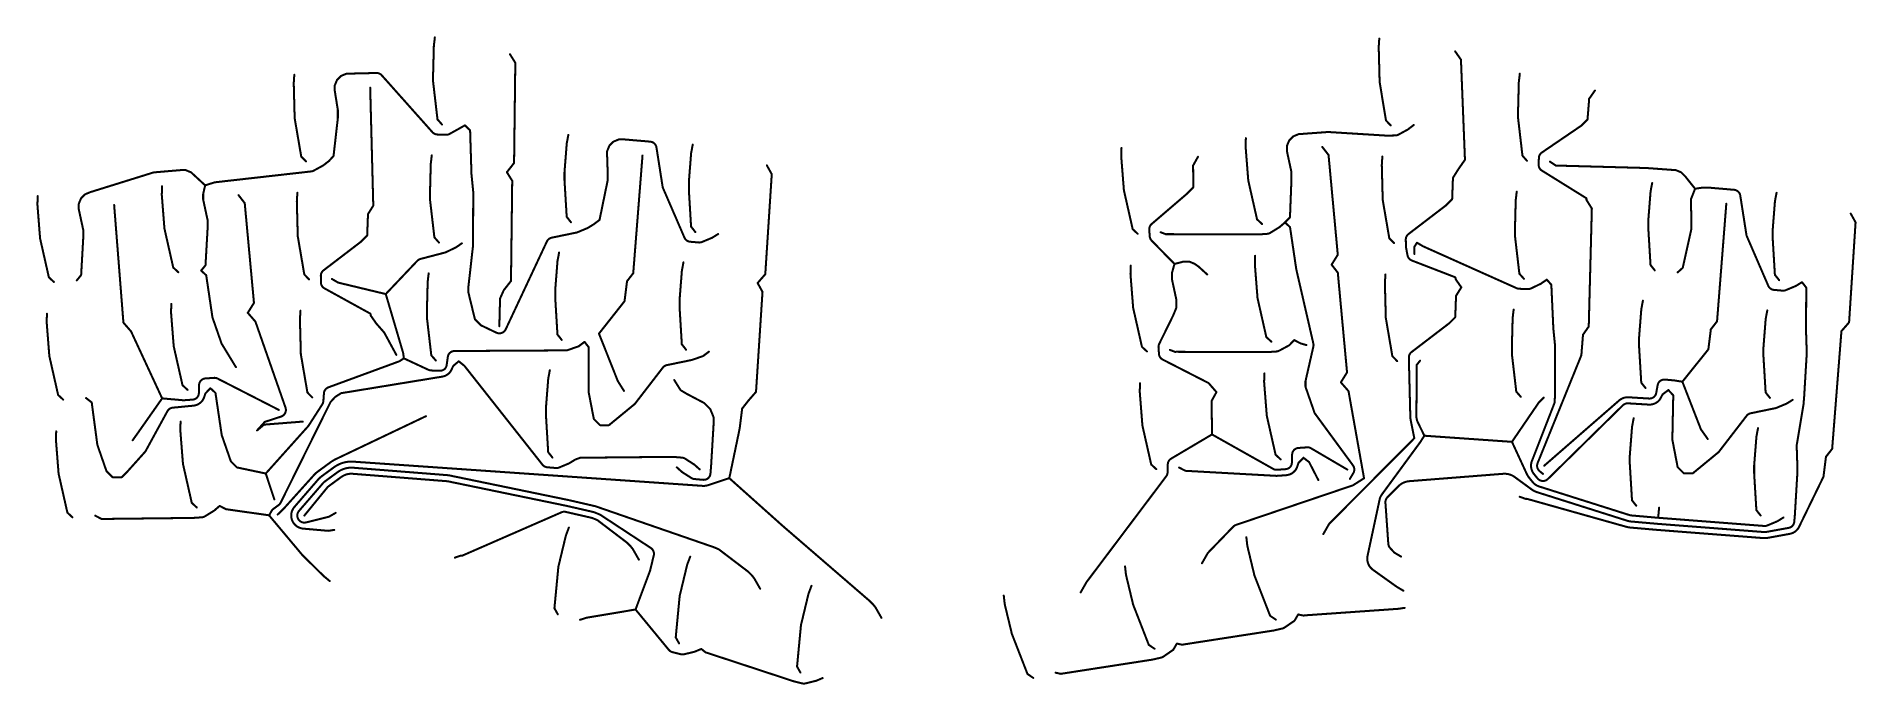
# Model space of a CAD drawing. Extents: x -167 to 103, y -39 to 57.
import ezdxf

# ---------------------------------------------------------------- set-up
doc = ezdxf.new("R2010")
doc.units = 0
doc.layers.get('0').update_dxf_attribs({"linetype": 'CONTINUOUS', "lineweight": 0})
doc.layers.add('B_Cu_____________', color=7, linetype='CONTINUOUS', lineweight=0)

# ---------------------------------------------------------------- blocks, each defined once
blk = doc.blocks.new('UNIT_DISC')
at = {"const_width": 0.5}
blk.add_lwpolyline([(0.25, 0, 1), (-0.25, 0, 1)], format="xyb", close=True, dxfattribs=at)

msp = doc.modelspace()

# ---------------------------------------------------------------- linework, layer by layer
at = {"layer": 'B_Cu_____________', "const_width": 0.3}
for points in [[(-108.2711, 55.6698), (-108.1231, 56.9174)], [(31.8426, 55.5015), (31.9252, 56.7551)], [(-108.379, 51.5489), (-108.275, 55.5199)], [(-108.275, 55.5199), (-108.2711, 55.6698)], [(-96.9845, 54.425), (-96.1892, 53.1527)], [(31.8465, 55.3516), (31.8426, 55.5015)], [(31.9782, 50.3276), (31.8465, 55.3516)], [(43.179, 54.8491), (44.0397, 53.6202)], [(-129.0475, 50.1205), (-128.965, 51.3741)], [(-122.6121, 50.6262), (-122.0495, 51.1887)], [(-122.0011, 51.2212), (-121.9774, 51.2311)], [(-121.9774, 51.2311), (-121.977, 51.2312)], [(-121.977, 51.2312), (-121.5127, 51.4235)], [(-121.5127, 51.4236), (-121.2656, 51.5259)], [(-121.5127, 51.4235), (-121.5127, 51.4236)], [(-121.2116, 51.5373), (-116.7881, 51.6445)], [(-116.6437, 51.634), (-116.5388, 51.6161)], [(-116.2636, 51.5105), (-116.1737, 51.4536)], [(-116.0147, 51.3187), (-108.4718, 42.8526)], [(-108.3791, 51.545), (-108.379, 51.5489)], [(-108.3791, 50.3572), (-108.3791, 51.545)], [(-96.1931, 53.0028), (-96.3747, 38.3052)], [(-96.1892, 53.1527), (-96.1931, 53.0028)], [(44.0397, 53.6202), (44.0436, 53.4703)], [(44.0436, 53.4703), (44.6315, 38.7833)], [(52.6191, 50.2888), (52.7671, 51.5364)], [(-129.0436, 49.9706), (-129.0475, 50.1205)], [(-128.9119, 44.9466), (-129.0436, 49.9706)], [(-122.9607, 49.0147), (-122.9607, 49.7847)], [(-122.9607, 49.0141), (-122.9607, 49.0147)], [(-122.9606, 48.9885), (-122.9607, 49.0141)], [(-122.513, 46.1878), (-122.9587, 48.9653)], [(-122.9492, 49.8423), (-122.6447, 50.5774)], [(-117.7112, 49.4681), (-117.6785, 48.2175)], [(-108.3791, 50.3566), (-108.3791, 50.3572)], [(-108.379, 50.3309), (-108.3791, 50.3566)], [(-107.7329, 44.7676), (-108.378, 50.3141)], [(32.919, 44.6018), (31.9801, 50.3071)], [(52.5112, 46.1679), (52.6152, 50.1389)], [(52.6152, 50.1389), (52.6191, 50.2888)], [(63.9057, 49.044), (63.0449, 47.8151)], [(-122.5111, 44.9506), (-122.5111, 46.164)], [(-117.6785, 48.2175), (-117.6746, 48.0676)], [(-117.6746, 48.0676), (-117.2895, 33.3745)], [(52.5111, 46.164), (52.5112, 46.1679)], [(52.5111, 44.9505), (52.5111, 46.164)], [(63.0405, 47.657), (62.8097, 44.8006)], [(63.0408, 47.6613), (63.0405, 47.657)], [(63.041, 47.6652), (63.0408, 47.6613)], [(63.0449, 47.8151), (63.041, 47.6652)], [(-127.9393, 39.2612), (-128.9098, 44.9251)], [(-123.1433, 39.3461), (-122.5121, 44.9337)], [(-107.7328, 44.7673), (-107.7329, 44.7676)], [(-107.7326, 44.7653), (-107.7328, 44.7673)], [(-107.0609, 44), (-107.7326, 44.7653)], [(-105.9758, 42.5869), (-104.5888, 43.3592)], [(-104.5749, 43.3644), (-104.5729, 43.3648)], [(-104.5729, 43.3648), (-103.6629, 43.8814)], [(-102.9012, 43.1497), (-103.6629, 43.8814)], [(-102.8998, 43.1472), (-102.9012, 43.1497)], [(-102.6919, 36.6096), (-102.894, 43.1255)], [(32.9192, 44.6006), (32.919, 44.6018)], [(32.9194, 44.5994), (32.9192, 44.6006)], [(33.6303, 43.8703), (32.9194, 44.5994)], [(36.1818, 43.2755), (34.7487, 42.4929)], [(36.1848, 43.2772), (36.1818, 43.2755)], [(36.1863, 43.2782), (36.1848, 43.2772)], [(37.0297, 43.9297), (36.1863, 43.2782)], [(53.1574, 39.3865), (52.5121, 44.9331)], [(61.895, 43.8389), (56.0017, 39.8267)], [(62.7661, 44.7063), (61.9167, 43.8569)], [(-108.3501, 42.743), (-108.2707, 42.6858)], [(-108.0052, 42.5645), (-107.9099, 42.5419)], [(-107.7632, 42.5221), (-107.6132, 42.5168)], [(-107.6132, 42.5168), (-107.6128, 42.5168)], [(-107.6128, 42.5168), (-106.6136, 42.482)], [(-106.6136, 42.482), (-106.6135, 42.482)], [(-106.6135, 42.482), (-106.4635, 42.4768)], [(-106.3164, 42.4861), (-106.2198, 42.5019)], [(-88.8969, 36.9621), (-88.5726, 41.0828)], [(-88.5726, 41.0828), (-88.5608, 41.2323)], [(-88.5608, 41.2323), (-88.3244, 42.4686)], [(-82.2565, 40.8304), (-82.561, 40.0953)], [(-81.6613, 41.4417), (-82.2239, 40.8792)], [(-81.5892, 41.4841), (-81.6129, 41.4742)], [(-81.5888, 41.4842), (-81.5892, 41.4841)], [(-80.8774, 41.7788), (-81.5888, 41.4842)], [(-80.7948, 41.7904), (-80.8204, 41.7903)], [(-80.7942, 41.7904), (-80.7948, 41.7904)], [(-80.0242, 41.7904), (-80.7942, 41.7904)], [(-76.1828, 41.4644), (-80.0115, 41.7899)], [(-75.9923, 41.4248), (-76.0436, 41.4392)], [(-75.9919, 41.4247), (-75.9923, 41.4248)], [(-75.9407, 41.4103), (-75.9919, 41.4247)], [(-75.5948, 41.2103), (-75.6782, 41.2763)], [(-75.3803, 40.9433), (-75.4064, 40.9897)], [(-75.38, 40.9429), (-75.3803, 40.9433)], [(-75.354, 40.8966), (-75.38, 40.9429)], [(-74.3355, 34.6996), (-75.2669, 40.6453)], [(-70.1178, 39.7808), (-69.8814, 41.0171)], [(-6.3396, 39.2726), (-6.2995, 40.5307)], [(12.1033, 40.7241), (12.1435, 41.9822)], [(12.1151, 40.5746), (12.1033, 40.7241)], [(12.4969, 35.725), (12.1151, 40.5746)], [(18.2407, 40.8223), (18.2407, 40.0267)], [(18.2619, 40.9035), (18.2521, 40.8798)], [(18.262, 40.9036), (18.2619, 40.9035)], [(18.5566, 41.615), (18.262, 40.9036)], [(19.1518, 42.2263), (18.5892, 41.6638)], [(19.2242, 42.2688), (19.2004, 42.2589)], [(19.2244, 42.2688), (19.2242, 42.2688)], [(19.9331, 42.5623), (19.2244, 42.2688)], [(19.9339, 42.5627), (19.9331, 42.5623)], [(19.9366, 42.5638), (19.9339, 42.5627)], [(24.2923, 42.8896), (19.9824, 42.5745)], [(23.4816, 40.6677), (24.4054, 39.4855)], [(32.947, 42.359), (24.3935, 42.8902)], [(33.2099, 42.3612), (33.0064, 42.3577)], [(33.21, 42.3612), (33.2099, 42.3612)], [(33.475, 42.3658), (33.21, 42.3612)], [(33.4751, 42.3658), (33.475, 42.3658)], [(33.9398, 42.3739), (33.4751, 42.3658)], [(33.9399, 42.3739), (33.9398, 42.3739)], [(34.1565, 42.3777), (33.9399, 42.3739)], [(34.1568, 42.3777), (34.1565, 42.3777)], [(34.3068, 42.3804), (34.1568, 42.3777)], [(34.5484, 42.4182), (34.4527, 42.3974)], [(-127.9391, 39.2604), (-127.9393, 39.2612)], [(-127.9389, 39.2591), (-127.9391, 39.2604)], [(-127.2281, 38.53), (-127.9389, 39.2591)], [(-124.6766, 37.9352), (-126.1097, 37.1526)], [(-124.6736, 37.9369), (-124.6766, 37.9352)], [(-124.6721, 37.9379), (-124.6736, 37.9369)], [(-123.8287, 38.5894), (-124.6721, 37.9379)], [(-123.8287, 38.5894), (-123.1437, 39.3428)], [(-123.1437, 39.3428), (-123.1433, 39.3459)], [(-123.1433, 39.3459), (-123.1433, 39.3461)], [(-108.8371, 34.0549), (-108.7331, 38.0259)], [(-108.7331, 38.0259), (-108.7292, 38.1758)], [(-108.7292, 38.1758), (-108.5812, 39.4234)], [(-96.376, 38.2942), (-97.4426, 36.931)], [(-82.5725, 40.0377), (-82.5725, 39.2677)], [(-82.5725, 39.2677), (-82.5725, 39.2671)], [(-82.5725, 39.2671), (-82.5724, 39.2415)], [(-82.5724, 39.2415), (-82.5723, 39.2371)], [(-82.5723, 39.2371), (-82.4965, 36.9553)], [(-77.4412, 38), (-78.5949, 23.3472)], [(-77.4294, 38.1495), (-77.4412, 38)], [(-77.3316, 39.3967), (-77.4294, 38.1495)], [(-70.4539, 35.5106), (-70.1296, 39.6313)], [(-70.1296, 39.6313), (-70.1178, 39.7808)], [(-58.8886, 37.9452), (-58.161, 36.633)], [(-6.3278, 39.1231), (-6.3396, 39.2726)], [(-5.946, 34.2735), (-6.3278, 39.1231)], [(5.0386, 39.2162), (4.311, 37.904)], [(4.311, 37.904), (4.3228, 37.7545)], [(4.3228, 37.7545), (4.323, 37.7504)], [(4.323, 37.7504), (4.3232, 37.744)], [(4.3232, 37.744), (4.3373, 35.9254)], [(18.2441, 39.995), (18.8939, 36.982)], [(24.4054, 39.4855), (24.4172, 39.336)], [(24.4172, 39.336), (25.7729, 24.6999)], [(32.3007, 38.0075), (32.3833, 39.2611)], [(32.3046, 37.8576), (32.3007, 38.0075)], [(32.4363, 32.8336), (32.3046, 37.8576)], [(44.6308, 38.7722), (43.6371, 37.3551)], [(44.6311, 38.7749), (44.6308, 38.7722)], [(44.6315, 38.7833), (44.6311, 38.7749)], [(53.1575, 39.3863), (53.1574, 39.3865)], [(53.1577, 39.3843), (53.1575, 39.3863)], [(53.8294, 38.619), (53.1577, 39.3843)], [(55.5647, 38.2081), (55.5595, 38.0581)], [(55.5891, 38.9077), (55.5647, 38.2083)], [(55.5647, 38.2083), (55.5647, 38.2081)], [(55.5688, 37.911), (55.5846, 37.8144)], [(55.5944, 39.058), (55.5891, 38.908)], [(55.5891, 38.908), (55.5891, 38.9077)], [(55.6251, 39.251), (55.6139, 39.2034)], [(55.6253, 39.2521), (55.6251, 39.251)], [(55.6366, 39.2998), (55.6253, 39.2521)], [(55.8149, 39.6446), (55.7577, 39.5651)], [(58.0991, 37.9216), (57.2274, 38.5004)], [(58.1005, 37.9213), (58.0991, 37.9216)], [(58.1091, 37.9203), (58.1005, 37.9213)], [(71.5502, 37.5524), (58.1091, 37.9203)], [(-159.2137, 33.9768), (-149.9868, 36.8501)], [(-149.9667, 36.856), (-149.8642, 36.8848)], [(-149.7247, 36.9101), (-145.896, 37.2355)], [(-145.8839, 37.236), (-145.8583, 37.2361)], [(-145.8583, 37.2361), (-145.8577, 37.2361)], [(-145.8577, 37.2361), (-145.0877, 37.2361)], [(-145.0301, 37.2246), (-144.295, 36.9201)], [(-144.2505, 36.8917), (-142.1862, 34.9856)], [(-142.1862, 34.9856), (-142.4751, 33.7159)], [(-140.771, 35.4282), (-142.1862, 34.9856)], [(-126.4809, 37.0447), (-140.743, 35.4341)], [(-126.358, 37.0675), (-126.4059, 37.0571)], [(-126.3576, 37.0676), (-126.358, 37.0675)], [(-126.3098, 37.078), (-126.3576, 37.0676)], [(-102.437, 34.066), (-102.6912, 36.5993)], [(-97.4426, 36.931), (-96.6473, 35.6587)], [(-96.6512, 35.5088), (-96.8328, 20.8112)], [(-96.6473, 35.6587), (-96.6512, 35.5088)], [(-88.8974, 35.7625), (-88.8974, 36.9503)], [(-88.8974, 35.7619), (-88.8974, 35.7625)], [(-88.8973, 35.7362), (-88.8974, 35.7619)], [(-88.897, 35.7277), (-88.8973, 35.7362)], [(-88.5703, 30.3128), (-88.897, 35.7277)], [(-82.4995, 35.7066), (-83.6977, 29.8711)], [(-82.4965, 36.9553), (-82.4964, 36.9503)], [(-82.4964, 36.9503), (-82.4964, 35.7369)], [(-70.4544, 34.311), (-70.4544, 35.4988)], [(-58.1728, 36.4835), (-59.1234, 21.8157)], [(-58.161, 36.633), (-58.1728, 36.4835)], [(4.3373, 35.9254), (4.3373, 35.9245)], [(4.3373, 35.9245), (4.3374, 35.8774)], [(4.3374, 35.8774), (4.3374, 35.8771)], [(4.3374, 35.8771), (4.3374, 34.723)], [(13.8017, 29.9396), (12.5001, 35.7036)], [(18.8973, 35.731), (18.684, 30.264)], [(18.8973, 36.9509), (18.8974, 36.9253)], [(18.8974, 35.7369), (18.8973, 35.731)], [(18.8974, 36.9253), (18.8974, 36.9247)], [(18.8974, 36.9247), (18.8974, 35.7369)], [(42.8456, 35.9234), (42.7352, 32.9821)], [(43.6371, 37.3551), (42.8418, 36.0828)], [(42.8418, 36.0828), (42.8457, 35.9329)], [(42.8457, 35.929), (42.8456, 35.9234)], [(42.8457, 35.9329), (42.8457, 35.929)], [(55.6875, 37.5399), (55.7391, 37.4567)], [(55.9382, 37.2434), (56.0176, 37.1862)], [(56.0602, 37.1576), (62.5854, 33.1033)], [(75.8943, 37.2357), (71.5844, 37.5507)], [(72.1587, 34.0925), (72.3951, 35.3288)], [(76.676, 36.9201), (75.9409, 37.2246)], [(77.2873, 36.3249), (76.7248, 36.8875)], [(78.7579, 34.4803), (77.2986, 36.3123)], [(-167.059, 32.1328), (-167.0189, 33.3909)], [(-160.9102, 32.2886), (-160.6057, 33.0237)], [(-160.5731, 33.0725), (-160.0105, 33.635)], [(-159.9621, 33.6675), (-159.9384, 33.6774)], [(-159.9384, 33.6774), (-159.938, 33.6775)], [(-159.938, 33.6775), (-159.2593, 33.9586)], [(-159.2593, 33.9586), (-159.2591, 33.9587)], [(-159.2591, 33.9587), (-159.2264, 33.9722)], [(-148.6161, 33.5843), (-148.576, 34.8424)], [(-148.6043, 33.4348), (-148.6161, 33.5843)], [(-148.2225, 28.5852), (-148.6043, 33.4348)], [(-142.4788, 33.6825), (-142.4788, 32.9125)], [(-142.4788, 32.9125), (-142.4788, 32.9119)], [(-142.4788, 32.9119), (-142.4787, 32.8863)], [(-142.4753, 32.8552), (-141.8255, 29.8422)], [(-137.2379, 33.5279), (-136.3141, 32.3457)], [(-136.3141, 32.3457), (-136.3023, 32.1962)], [(-128.5894, 32.6264), (-128.5069, 33.88)], [(-128.5855, 32.4765), (-128.5894, 32.6264)], [(-128.4538, 27.4525), (-128.5855, 32.4765)], [(-117.2895, 33.3745), (-117.2856, 33.2246)], [(-117.2856, 33.2246), (-117.2531, 31.974)], [(-108.8372, 34.051), (-108.8371, 34.0549)], [(-108.8372, 32.8632), (-108.8372, 34.051)], [(-108.8372, 32.8626), (-108.8372, 32.8632)], [(-108.8371, 32.8369), (-108.8372, 32.8626)], [(-108.191, 27.2736), (-108.8361, 32.8201)], [(-102.4526, 26.8536), (-102.4362, 32.8372)], [(-102.4362, 32.8376), (-102.4362, 34.051)], [(-102.4362, 32.8372), (-102.4362, 32.8376)], [(-71.1158, 27.247), (-74.3249, 34.6631)], [(-70.4544, 34.3104), (-70.4544, 34.311)], [(-70.4543, 34.2847), (-70.4544, 34.3104)], [(-70.454, 34.2762), (-70.4543, 34.2847)], [(-70.1273, 28.8613), (-70.454, 34.2762)], [(-4.6413, 28.4881), (-5.9428, 34.2522)], [(3.4354, 33.7593), (-1.8619, 29.2202)], [(4.2933, 34.6166), (3.4439, 33.7672)], [(33.409, 27.1482), (32.4384, 32.8121)], [(42.6912, 32.8813), (41.8418, 32.0319)], [(52.0531, 28.6738), (52.1571, 32.6448)], [(52.1571, 32.6448), (52.161, 32.7947)], [(52.161, 32.7947), (52.309, 34.0423)], [(62.6562, 32.9721), (62.6523, 32.8222)], [(62.6523, 32.8222), (63.4476, 31.5499)], [(62.6562, 32.976), (62.6562, 32.9721)], [(71.8226, 29.8223), (72.1469, 33.943)], [(72.1469, 33.943), (72.1587, 34.0925)], [(78.147, 32.8979), (78.147, 32.1023)], [(78.7579, 34.4803), (78.1574, 32.953)], [(79.8773, 34.6488), (78.7579, 34.4803)], [(79.9247, 34.6506), (79.8991, 34.6505)], [(79.9253, 34.6506), (79.9247, 34.6506)], [(80.6953, 34.6506), (79.9253, 34.6506)], [(84.5367, 34.3246), (80.708, 34.6501)], [(83.3879, 32.2569), (83.2899, 31.0097)], [(84.7786, 34.2705), (84.6761, 34.2993)], [(85.1247, 34.0705), (85.0413, 34.1365)], [(85.3653, 33.757), (85.3132, 33.8497)], [(86.3838, 27.5598), (85.4526, 33.5054)], [(90.2655, 28.3708), (90.5898, 32.4915)], [(90.5898, 32.4915), (90.6016, 32.641)], [(90.6016, 32.641), (90.838, 33.8773)], [(-167.0472, 31.9833), (-167.059, 32.1328)], [(-166.6654, 27.1337), (-167.0472, 31.9833)], [(-160.9217, 31.461), (-160.9217, 32.231)], [(-160.9217, 31.4604), (-160.9217, 31.461)], [(-160.9216, 31.4348), (-160.9217, 31.4604)], [(-160.2684, 28.3907), (-160.9182, 31.4037)], [(-155.6808, 32.0764), (-155.583, 30.8292)], [(-155.583, 30.8292), (-155.5712, 30.6797)], [(-155.5712, 30.6797), (-154.4174, 16.027)], [(-141.8221, 29.8105), (-141.8221, 28.5971)], [(-136.3023, 32.1962), (-134.9464, 17.5602)], [(-118.0445, 30.5423), (-118.155, 27.6009)], [(-117.2531, 31.974), (-118.0483, 30.7017)], [(-118.0483, 30.7017), (-118.0444, 30.5518)], [(-118.0444, 30.5479), (-118.0445, 30.5423)], [(-118.0444, 30.5518), (-118.0444, 30.5479)], [(-87.9396, 29.5134), (-88.5703, 30.3128)], [(-83.7075, 29.8503), (-84.5526, 29.217)], [(-83.707, 29.851), (-83.7075, 29.8503)], [(13.8018, 29.9392), (13.8017, 29.9396)], [(13.8022, 29.9375), (13.8018, 29.9392)], [(14.5502, 29.2466), (13.8022, 29.9375)], [(18.6776, 30.2416), (17.942, 29.4838)], [(18.6787, 30.2437), (18.6776, 30.2416)], [(41.8268, 32.0187), (36.2248, 27.7355)], [(63.411, 30.1494), (63.0259, 15.4564)], [(63.4149, 30.2993), (63.411, 30.1494)], [(63.4476, 31.5499), (63.4149, 30.2993)], [(71.8221, 28.597), (71.8221, 29.8105)], [(78.147, 32.1023), (78.1471, 32.0973)], [(78.1471, 32.0973), (78.2229, 29.8155)], [(78.2229, 29.8155), (78.223, 29.8111)], [(78.223, 29.8111), (78.2231, 29.7855)], [(78.2231, 29.7855), (78.2231, 29.7849)], [(78.2231, 29.7849), (78.2231, 28.5971)], [(83.2781, 30.8602), (82.1245, 16.2075)], [(83.2899, 31.0097), (83.2781, 30.8602)], [(101.8308, 30.8054), (102.5584, 29.4932)], [(-165.3607, 21.3483), (-166.6622, 27.1124)], [(-160.5756, 21.6842), (-160.2652, 27.137)], [(-160.2652, 27.137), (-160.265, 27.1456)], [(-160.265, 27.1456), (-160.265, 28.359)], [(-146.9178, 22.7998), (-148.2193, 28.5639)], [(-141.8223, 28.5885), (-142.1327, 23.1357)], [(-141.8221, 28.5971), (-141.8223, 28.5885)], [(-127.4812, 21.7671), (-128.4517, 27.431)], [(-118.2171, 27.482), (-119.0483, 26.6508)], [(-118.2168, 27.4823), (-118.2171, 27.482)], [(-118.1987, 27.5005), (-118.2168, 27.4823)], [(-108.1909, 27.2733), (-108.191, 27.2736)], [(-108.1907, 27.2713), (-108.1909, 27.2733)], [(-107.519, 26.506), (-108.1907, 27.2713)], [(-91.35, 26.8968), (-91.416, 26.8133)], [(-91.0362, 27.1377), (-91.1289, 27.0856)], [(-87.1085, 27.9844), (-90.8202, 27.2185)], [(-85.4642, 28.655), (-86.9714, 28.0267)], [(-85.4616, 28.6561), (-85.4642, 28.655)], [(-85.4594, 28.6572), (-85.4616, 28.6561)], [(-84.5526, 29.217), (-85.4594, 28.6572)], [(-71.0378, 27.098), (-71.0849, 27.1838)], [(-70.8118, 26.8435), (-70.85, 26.8742)], [(-70.8109, 26.8428), (-70.8118, 26.8435)], [(-70.7727, 26.8122), (-70.8109, 26.8428)], [(-69.4966, 28.0619), (-70.1273, 28.8613)], [(-67.0212, 27.2035), (-68.5284, 26.5752)], [(-67.0186, 27.2046), (-67.0212, 27.2035)], [(-67.0164, 27.2057), (-67.0186, 27.2046)], [(-66.1096, 27.7655), (-67.0164, 27.2057)], [(-4.6412, 28.4877), (-4.6413, 28.4881)], [(-4.6408, 28.486), (-4.6412, 28.4877)], [(-3.8928, 27.7951), (-4.6408, 28.486)], [(-2.1834, 28.4158), (-2.1241, 27.5679)], [(-2.1666, 28.6611), (-2.1791, 28.564)], [(-2.1241, 27.5679), (-2.1241, 27.5678)], [(-2.1241, 27.5678), (-2.1136, 27.4182)], [(-2.089, 27.2732), (-2.0761, 27.2259)], [(-2.0761, 27.2259), (-2.0759, 27.2255)], [(-2.0759, 27.2255), (-2.063, 27.1783)], [(-2.0251, 29.0228), (-2.0737, 28.9378)], [(-1.9323, 26.9164), (-1.8723, 26.839)], [(0.2726, 27.7355), (-0.501, 28.0323)], [(0.4222, 27.746), (0.2726, 27.7355)], [(0.4267, 27.7462), (0.4222, 27.746)], [(0.4332, 27.7463), (0.4267, 27.7462)], [(13.9517, 27.7016), (0.4332, 27.7463)], [(14.1559, 27.7138), (14.0062, 27.7034)], [(14.156, 27.7138), (14.1559, 27.7138)], [(14.1761, 27.7152), (14.156, 27.7138)], [(14.1764, 27.7152), (14.1761, 27.7152)], [(15.1537, 27.7836), (14.1764, 27.7152)], [(15.1538, 27.7836), (15.1537, 27.7836)], [(15.3035, 27.7941), (15.1538, 27.7836)], [(15.5433, 27.8447), (15.4489, 27.8189)], [(17.1295, 28.7861), (15.739, 27.9296)], [(17.1318, 28.7875), (17.1295, 28.7861)], [(17.1339, 28.789), (17.1318, 28.7875)], [(17.942, 29.4838), (17.1339, 28.789)], [(18.69, 28.7929), (17.942, 29.4838)], [(18.6904, 28.7912), (18.69, 28.7929)], [(18.6912, 28.7872), (18.6904, 28.7912)], [(19.6153, 22.5585), (18.6912, 28.7872)], [(33.4092, 27.1473), (33.409, 27.1482)], [(33.4094, 27.1461), (33.4092, 27.1473)], [(34.1203, 26.417), (33.4094, 27.1461)], [(35.8597, 26.9476), (35.8623, 26.7976)], [(35.8803, 27.1423), (35.8716, 27.0942)], [(35.8805, 27.1435), (35.8803, 27.1423)], [(35.8893, 27.1917), (35.8805, 27.1435)], [(36.0494, 27.5453), (35.9964, 27.4629)], [(52.053, 28.6699), (52.0531, 28.6738)], [(52.053, 27.4564), (52.053, 28.6699)], [(52.6993, 21.8924), (52.054, 27.439)], [(71.8224, 28.5879), (71.8221, 28.597)], [(72.1491, 23.173), (71.8224, 28.5879)], [(78.2195, 28.5644), (76.9275, 22.7581)], [(89.6036, 20.1071), (86.3944, 27.5233)], [(90.265, 27.1455), (90.265, 28.359)], [(90.2653, 27.1364), (90.265, 27.1455)], [(90.592, 21.7215), (90.2653, 27.1364)], [(102.5466, 29.3437), (101.596, 14.6759)], [(102.5584, 29.4932), (102.5466, 29.3437)], [(-119.0633, 26.6376), (-124.6655, 22.3544)], [(-106.6091, 25.0225), (-110.2754, 24.0637)], [(-105.0019, 25.7784), (-106.4743, 25.072)], [(-104.9993, 25.7798), (-105.0019, 25.7784)], [(-104.9973, 25.7809), (-104.9993, 25.7798)], [(-104.121, 26.3874), (-104.9973, 25.7809)], [(-103.1493, 19.9327), (-102.4922, 25.7724)], [(-102.488, 25.8298), (-102.4827, 25.9798)], [(-102.4827, 25.9801), (-102.471, 26.3151)], [(-102.4827, 25.9798), (-102.4827, 25.9801)], [(-102.471, 26.3152), (-102.4583, 26.6796)], [(-102.471, 26.3151), (-102.471, 26.3152)], [(-102.4583, 26.6797), (-102.4531, 26.8297)], [(-102.4583, 26.6796), (-102.4583, 26.6797)], [(-91.5067, 26.6665), (-97.6103, 13.6464)], [(-89.9338, 23.7862), (-89.6974, 25.0225)], [(-70.4679, 26.664), (-70.5149, 26.6778)], [(-70.4669, 26.6637), (-70.4679, 26.664)], [(-70.42, 26.65), (-70.4669, 26.6637)], [(-69.8642, 26.5868), (-70.2751, 26.6228)], [(-69.8641, 26.5868), (-69.8642, 26.5868)], [(-69.1293, 26.5225), (-69.8641, 26.5868)], [(-69.129, 26.5224), (-69.1293, 26.5225)], [(-68.9796, 26.5094), (-69.129, 26.5224)], [(-68.7831, 26.5166), (-68.8318, 26.5112)], [(-68.7829, 26.5166), (-68.7831, 26.5166)], [(-68.7343, 26.522), (-68.7829, 26.5166)], [(-1.8152, 26.7736), (1.5584, 23.3298)], [(13.4763, 23.278), (13.5165, 24.5361)], [(25.7728, 24.6888), (24.8546, 23.2216)], [(25.773, 24.6914), (25.7728, 24.6888)], [(25.7729, 24.6999), (25.773, 24.6914)], [(35.8623, 26.7976), (35.8623, 26.7975)], [(35.8623, 26.7975), (35.8745, 26.0977)], [(35.8745, 26.0977), (35.8745, 26.0973)], [(35.8745, 26.0973), (35.8772, 25.9473)], [(35.8892, 25.8267), (36.1068, 24.6284)], [(37.1221, 25.8684), (37.5197, 26.4764)], [(37.1247, 25.7184), (37.1221, 25.8684)], [(37.1404, 24.8161), (37.1247, 25.7184)], [(38.4205, 25.944), (37.5197, 26.4764)], [(38.4232, 25.9433), (38.4205, 25.944)], [(38.4317, 25.9404), (38.4232, 25.9433)], [(52.2935, 19.7346), (38.4317, 25.9404)], [(-161.2204, 20.8925), (-160.5758, 21.6808)], [(-160.5758, 21.6808), (-160.5756, 21.6838)], [(-160.5756, 21.6838), (-160.5756, 21.6842)], [(-146.9177, 22.7994), (-146.9178, 22.7998)], [(-146.9173, 22.7977), (-146.9177, 22.7994)], [(-146.1693, 22.1068), (-146.9173, 22.7977)], [(-142.1329, 23.1323), (-142.7775, 22.344)], [(-142.0295, 21.6531), (-142.7775, 22.344)], [(-142.1327, 23.1353), (-142.1329, 23.1323)], [(-142.1327, 23.1357), (-142.1327, 23.1353)], [(-142.0291, 21.6514), (-142.0295, 21.6531)], [(-142.0283, 21.6474), (-142.0291, 21.6514)], [(-141.104, 15.4188), (-142.0283, 21.6474)], [(-127.481, 21.7663), (-127.4812, 21.7671)], [(-127.4808, 21.765), (-127.481, 21.7663)], [(-126.77, 21.0359), (-127.4808, 21.765)], [(-125.0306, 21.5664), (-125.0131, 20.5666)], [(-125.0011, 21.81), (-125.0186, 21.7137)], [(-124.8409, 22.1642), (-124.8939, 22.0818)], [(-110.7197, 23.7974), (-115.4011, 18.8651)], [(-110.4869, 23.9718), (-110.5768, 23.9149)], [(-109.1873, 20.6818), (-109.0393, 21.9294)], [(-90.2699, 19.516), (-89.9456, 23.6367)], [(-89.9456, 23.6367), (-89.9338, 23.7862)], [(-78.7046, 21.9506), (-79.6284, 20.7684)], [(-78.6067, 23.1977), (-78.7046, 21.9506)], [(-78.5949, 23.3472), (-78.6067, 23.1977)], [(-71.827, 18.0646), (-71.5027, 22.1853)], [(-71.5027, 22.1853), (-71.4909, 22.3348)], [(-71.4909, 22.3348), (-71.2545, 23.5711)], [(-59.1252, 21.8047), (-60.2617, 20.4992)], [(-59.1246, 21.8076), (-59.1252, 21.8047)], [(-59.1234, 21.8157), (-59.1246, 21.8076)], [(-4.9665, 21.8266), (-4.9264, 23.0847)], [(-4.9547, 21.6771), (-4.9665, 21.8266)], [(-4.5729, 16.8275), (-4.9547, 21.6771)], [(1.1708, 21.9248), (1.1708, 21.1292)], [(1.5584, 23.3298), (1.1764, 21.9654)], [(1.5584, 23.3298), (2.8859, 23.6726)], [(2.9229, 23.6774), (2.9485, 23.6775)], [(2.9485, 23.6775), (2.9491, 23.6775)], [(2.9491, 23.6775), (3.7191, 23.6775)], [(3.7767, 23.666), (4.5118, 23.3615)], [(4.5398, 23.3463), (5.1103, 22.9516)], [(5.1103, 22.9516), (5.1128, 22.9499)], [(5.1128, 22.9499), (5.1145, 22.9489)], [(5.1145, 22.9489), (6.4117, 21.7702)], [(13.4881, 23.1285), (13.4763, 23.278)], [(13.8699, 18.2789), (13.4881, 23.1285)], [(22.1495, 11.533), (19.6175, 22.5469)], [(24.8546, 23.2216), (25.7784, 22.0394)], [(25.7784, 22.0394), (25.7902, 21.8899)], [(25.7902, 21.8899), (27.146, 7.2539)], [(32.7588, 20.5135), (32.8414, 21.7671)], [(36.762, 23.8361), (43.1346, 21.3758)], [(52.6994, 21.8922), (52.6993, 21.8924)], [(52.6996, 21.8902), (52.6994, 21.8922)], [(53.3713, 21.1249), (52.6996, 21.8902)], [(72.7799, 22.3736), (72.1491, 23.173)], [(76.9268, 22.7549), (76.1669, 22.0772)], [(76.9275, 22.7578), (76.9268, 22.7549)], [(76.9275, 22.7581), (76.9275, 22.7578)], [(91.2228, 20.9221), (90.592, 21.7215)], [(-165.3606, 21.3479), (-165.3607, 21.3483)], [(-165.3602, 21.3462), (-165.3606, 21.3479)], [(-164.6122, 20.6553), (-165.3602, 21.3462)], [(-124.9961, 20.4205), (-124.9857, 20.3726)], [(-124.9857, 20.3726), (-124.9856, 20.3722)], [(-124.9856, 20.3722), (-124.9752, 20.3244)], [(-124.8585, 20.0561), (-124.8027, 19.9757)], [(-124.5921, 19.7724), (-124.5097, 19.7194)], [(-124.4658, 19.6933), (-117.7372, 15.9863)], [(-123.3706, 21.0953), (-122.4697, 20.5629)], [(-122.4697, 20.5629), (-115.4011, 18.8651)], [(-112.8288, 10.1479), (-115.4011, 18.8651)], [(-109.2952, 16.5609), (-109.1912, 20.5319)], [(-109.1912, 20.5319), (-109.1873, 20.6818)], [(-103.1502, 19.1459), (-103.1502, 19.9159)], [(-103.1502, 19.1453), (-103.1502, 19.1459)], [(-103.1501, 19.1197), (-103.1502, 19.1453)], [(-102.1928, 15.17), (-103.1458, 19.0847)], [(-97.9007, 19.437), (-98.4539, 18.2)], [(-96.8341, 20.8002), (-97.9007, 19.437)], [(-90.2704, 18.3164), (-90.2704, 19.5042)], [(-79.641, 20.612), (-79.9876, 17.8467)], [(-79.6407, 20.6145), (-79.641, 20.612)], [(-79.6402, 20.6189), (-79.6407, 20.6145)], [(-79.6284, 20.7684), (-79.6402, 20.6189)], [(-59.5459, 19.0375), (-60.4964, 4.3696)], [(-60.2617, 20.4992), (-59.5341, 19.187)], [(-59.5341, 19.187), (-59.5459, 19.0375)], [(1.1742, 21.0975), (1.824, 18.0845)], [(32.7627, 20.3636), (32.7588, 20.5135)], [(32.8944, 15.3396), (32.7627, 20.3636)], [(43.2303, 21.2438), (43.2305, 21.2399)], [(43.2305, 21.2399), (43.2344, 21.09)], [(43.2344, 21.09), (44.0952, 19.8611)], [(44.0952, 19.8611), (43.2999, 18.5888)], [(52.4745, 19.6781), (52.4269, 19.6894)], [(52.4748, 19.678), (52.4745, 19.6781)], [(52.5225, 19.6667), (52.4748, 19.678)], [(52.819, 19.6417), (52.669, 19.647)], [(52.8192, 19.6417), (52.819, 19.6417)], [(52.8392, 19.641), (52.8192, 19.6417)], [(52.8394, 19.641), (52.8392, 19.641)], [(53.8186, 19.6069), (52.8394, 19.641)], [(53.8187, 19.6069), (53.8186, 19.6069)], [(53.9687, 19.6017), (53.8187, 19.6069)], [(54.2124, 19.6268), (54.1158, 19.611)], [(55.8884, 20.3973), (54.416, 19.6909)], [(55.891, 20.3987), (55.8884, 20.3973)], [(55.893, 20.3998), (55.891, 20.3987)], [(56.7693, 21.0063), (55.893, 20.3998)], [(56.7693, 21.0063), (57.441, 20.241)], [(57.441, 20.241), (57.4412, 20.239)], [(57.4412, 20.239), (57.4415, 20.2353)], [(57.4415, 20.2353), (57.7402, 13.7323)], [(89.6577, 20.0017), (89.6342, 20.0446)], [(89.6583, 20.0006), (89.6577, 20.0017)], [(89.6819, 19.9577), (89.6583, 20.0006)], [(89.9076, 19.7037), (89.8694, 19.7344)], [(89.9085, 19.703), (89.9076, 19.7037)], [(89.9467, 19.6724), (89.9085, 19.703)], [(90.251, 19.5243), (90.2041, 19.5381)], [(90.2528, 19.5238), (90.251, 19.5243)], [(90.2998, 19.5101), (90.2528, 19.5238)], [(90.5936, 19.4699), (90.4442, 19.483)], [(90.5938, 19.4699), (90.5936, 19.4699)], [(91.59, 19.3827), (90.5938, 19.4699)], [(91.5904, 19.3826), (91.59, 19.3827)], [(91.7399, 19.3696), (91.5904, 19.3826)], [(91.985, 19.3822), (91.8877, 19.3714)], [(93.6982, 20.0637), (92.191, 19.4354)], [(93.7018, 20.0653), (93.6982, 20.0637)], [(93.7029, 20.0659), (93.7018, 20.0653)], [(94.6098, 20.6257), (93.7029, 20.0659)], [(94.6098, 20.6257), (95.2405, 19.8263)], [(95.2407, 19.8207), (95.2169, 14.001)], [(95.2405, 19.8263), (95.2406, 19.8232)], [(95.2406, 19.8232), (95.2407, 19.8207)], [(-147.243, 16.1383), (-147.2029, 17.3964)], [(-147.2312, 15.9888), (-147.243, 16.1383)], [(-134.9465, 17.5491), (-135.8648, 16.0819)], [(-135.8648, 16.0819), (-134.7283, 14.7764)], [(-134.9463, 17.5517), (-134.9465, 17.5491)], [(-134.9464, 17.5602), (-134.9463, 17.5517)], [(-128.1313, 15.1324), (-128.0488, 16.386)], [(-109.2953, 16.557), (-109.2952, 16.5609)], [(-109.2953, 15.3692), (-109.2953, 16.557)], [(-98.4578, 18.0501), (-98.5615, 14.0923)], [(-98.4539, 18.2), (-98.4578, 18.0501)], [(-90.2704, 18.3158), (-90.2704, 18.3164)], [(-90.2703, 18.2901), (-90.2704, 18.3158)], [(-90.27, 18.2816), (-90.2703, 18.2901)], [(-89.9433, 12.8667), (-90.27, 18.2816)], [(-80.0188, 17.7721), (-83.787, 13.0018)], [(-71.8275, 16.865), (-71.8275, 18.0528)], [(-71.8275, 16.8644), (-71.8275, 16.865)], [(-71.8274, 16.8387), (-71.8275, 16.8644)], [(-71.8271, 16.8302), (-71.8274, 16.8387)], [(-71.5004, 11.4152), (-71.8271, 16.8302)], [(-3.2682, 11.042), (-4.5697, 16.8062)], [(1.816, 16.7818), (1.3517, 15.6608)], [(1.8274, 18.0534), (1.8275, 18.0278)], [(1.8275, 18.0278), (1.8275, 18.0272)], [(1.8275, 18.0272), (1.8275, 16.8394)], [(15.1748, 12.4935), (13.8731, 18.2575)], [(43.3037, 18.4294), (43.1933, 15.4881)], [(43.2999, 18.5888), (43.3038, 18.4389)], [(43.3038, 18.435), (43.3037, 18.4294)], [(43.3038, 18.4389), (43.3038, 18.435)], [(51.7029, 15.3007), (51.8509, 16.5483)], [(70.4495, 12.3763), (70.7738, 16.497)], [(70.7738, 16.497), (70.7856, 16.6465)], [(70.7856, 16.6465), (71.022, 17.8828)], [(82.1127, 16.058), (82.0148, 14.8109)], [(82.1245, 16.2075), (82.1127, 16.058)], [(89.2286, 15.195), (89.465, 16.4313)], [(-165.686, 14.6868), (-165.6459, 15.9449)], [(-165.6742, 14.5373), (-165.686, 14.6868)], [(-165.2924, 9.6877), (-165.6742, 14.5373)], [(-154.4174, 16.027), (-154.4056, 15.8775)], [(-154.4056, 15.8775), (-154.3078, 14.6304)], [(-154.3078, 14.6304), (-153.1713, 13.3249)], [(-146.8494, 11.1392), (-147.2312, 15.9888)], [(-139.7586, 11.5392), (-141.0973, 15.3915)], [(-134.7283, 14.7764), (-134.7273, 14.7735)], [(-134.7273, 14.7735), (-134.7272, 14.7733)], [(-134.7272, 14.7733), (-130.2722, 2.0356)], [(-128.1274, 14.9825), (-128.1313, 15.1324)], [(-127.9957, 9.9585), (-128.1274, 14.9825)], [(-117.6598, 15.8627), (-117.6596, 15.8588)], [(-117.6596, 15.8588), (-117.6557, 15.7089)], [(-117.6557, 15.7089), (-116.795, 14.48)], [(-116.795, 14.48), (-115.6331, 13.1592)], [(-109.2953, 15.3686), (-109.2953, 15.3692)], [(-109.2952, 15.3429), (-109.2953, 15.3686)], [(-108.6491, 9.7796), (-109.2942, 15.3261)], [(-101.3037, 14.2499), (-102.153, 15.0992)], [(-99.0151, 13.1448), (-101.2623, 14.2206)], [(1.3477, 15.6519), (-0.7223, 11.4509)], [(1.3517, 15.6608), (1.3477, 15.6519)], [(33.8671, 9.6542), (32.8965, 15.3181)], [(42.2849, 14.5247), (36.6829, 10.2415)], [(43.1493, 15.3873), (42.2999, 14.5379)], [(51.595, 11.1798), (51.699, 15.1508)], [(51.699, 15.1508), (51.7029, 15.3007)], [(57.7402, 13.7323), (57.7408, 13.7242)], [(57.7408, 13.7242), (57.995, 11.1909)], [(62.9895, 14.0559), (62.1287, 12.827)], [(63.022, 15.3065), (62.9895, 14.0559)], [(63.0259, 15.4564), (63.022, 15.3065)], [(81.0784, 13.4723), (80.7318, 10.707)], [(81.0787, 13.4748), (81.0784, 13.4723)], [(81.0792, 13.4792), (81.0787, 13.4748)], [(81.091, 13.6287), (81.0792, 13.4792)], [(82.0148, 14.8109), (81.091, 13.6287)], [(88.8925, 10.9248), (89.2168, 15.0455)], [(89.2168, 15.0455), (89.2286, 15.195)], [(95.2169, 14.001), (95.2169, 14.0004)], [(95.2169, 14.0004), (95.2169, 13.2048)], [(100.36, 12.1122), (100.4578, 13.3594)], [(101.5942, 14.6649), (100.4578, 13.3594)], [(101.5949, 14.6679), (101.5942, 14.6649)], [(101.596, 14.6759), (101.5949, 14.6679)], [(-153.1713, 13.3249), (-153.1703, 13.322)], [(-153.1703, 13.322), (-153.1683, 13.3169)], [(-153.1683, 13.3169), (-148.5616, 3.3953)], [(-145.5447, 5.3537), (-146.8462, 11.1179)], [(-137.6238, 8.0298), (-139.7449, 11.5103)], [(-115.6331, 13.1592), (-115.6317, 13.1571)], [(-115.6317, 13.1571), (-115.6298, 13.1538)], [(-115.6298, 13.1538), (-113.8364, 9.8506)], [(-89.3126, 12.0673), (-89.9433, 12.8667)], [(-88.3854, 10.5649), (-86.7927, 11.1219)], [(-86.7712, 11.1368), (-86.7707, 11.1375)], [(-86.7707, 11.1375), (-85.9256, 11.7709)], [(-85.9256, 11.7709), (-85.2948, 10.9715)], [(-85.2946, 10.9659), (-85.3186, 5.1462)], [(-85.2948, 10.9715), (-85.2947, 10.9684)], [(-85.2947, 10.9684), (-85.2946, 10.9659)], [(-80.9982, 5.978), (-83.787, 13.0018)], [(-70.8697, 10.6158), (-71.5004, 11.4152)], [(-3.2681, 11.0416), (-3.2682, 11.042)], [(-3.2677, 11.0399), (-3.2681, 11.0416)], [(-2.5197, 10.349), (-3.2677, 11.0399)], [(-0.8103, 10.9697), (-0.751, 10.1218)], [(-0.7935, 11.215), (-0.806, 11.1179)], [(15.1749, 12.4931), (15.1748, 12.4935)], [(15.1753, 12.4914), (15.1749, 12.4931)], [(15.9233, 11.8005), (15.1753, 12.4914)], [(17.0741, 10.4616), (18.5602, 11.2611)], [(18.5782, 11.2779), (18.5795, 11.2799)], [(18.5795, 11.2799), (19.3151, 12.0377)], [(19.3151, 12.0377), (20.2425, 11.5532)], [(20.2425, 11.5532), (20.2455, 11.5526)], [(20.2455, 11.5526), (20.2499, 11.5516)], [(20.2499, 11.5516), (21.1257, 11.2976)], [(20.9905, 5.9636), (22.1501, 11.0648)], [(51.5949, 11.1759), (51.595, 11.1798)], [(51.5949, 9.9624), (51.5949, 11.1759)], [(57.9958, 11.1765), (57.9959, 11.1509)], [(57.9959, 11.1509), (57.9959, 11.1503)], [(57.9959, 11.1503), (57.9959, 9.9625)], [(62.1243, 12.6689), (61.8935, 9.8125)], [(62.1246, 12.6732), (62.1243, 12.6689)], [(62.1248, 12.6771), (62.1246, 12.6732)], [(62.1287, 12.827), (62.1248, 12.6771)], [(70.449, 11.151), (70.449, 12.3645)], [(70.4493, 11.1419), (70.449, 11.151)], [(70.776, 5.7269), (70.4493, 11.1419)], [(88.892, 9.6995), (88.892, 10.913)], [(95.2169, 13.2048), (95.217, 13.1998)], [(95.217, 13.1998), (95.2928, 10.918)], [(95.2928, 10.918), (95.2929, 10.9136)], [(95.2929, 10.9136), (95.293, 10.888)], [(95.293, 10.888), (95.293, 10.8874)], [(95.293, 10.8874), (95.293, 9.6996)], [(99.1944, -2.69), (100.3482, 11.9627)], [(100.3482, 11.9627), (100.36, 12.1122)], [(-163.9877, 3.9023), (-165.2892, 9.6664)], [(-127.0231, 4.2731), (-127.9936, 9.937)], [(-123.9299, 5.0245), (-113.4742, 8.8645)], [(-113.2497, 8.9792), (-112.7251, 9.3324)], [(-112.7251, 9.3324), (-112.7917, 9.9613)], [(-112.7251, 9.3324), (-109.0653, 7.6265)], [(-108.649, 9.7793), (-108.6491, 9.7796)], [(-108.6488, 9.7773), (-108.649, 9.7793)], [(-107.9771, 9.012), (-108.6488, 9.7773)], [(-106.4598, 8.04), (-106.4403, 8.0838)], [(-106.3898, 8.2435), (-106.371, 8.3396)], [(-106.3643, 8.3799), (-106.2055, 9.5273)], [(-106.1925, 9.5969), (-106.17, 9.6922)], [(-106.0488, 9.9581), (-105.9916, 10.0376)], [(-105.7771, 10.2377), (-105.6938, 10.2892)], [(-105.3944, 8.2089), (-105.6803, 7.6023)], [(-105.4202, 10.3915), (-105.3236, 10.4073)], [(-105.3908, 8.2153), (-105.3944, 8.2089)], [(-105.3899, 8.2167), (-105.3908, 8.2153)], [(-104.5791, 8.8934), (-105.3899, 8.2167)], [(-105.2068, 10.4171), (-88.7262, 10.512)], [(-103.7472, 8.2272), (-104.5791, 8.8934)], [(-103.7459, 8.2262), (-103.7472, 8.2272)], [(-92.158, -6.4465), (-103.7374, 8.2178)], [(-88.6478, 10.5166), (-88.5991, 10.522)], [(-88.5991, 10.522), (-88.5989, 10.522)], [(-88.5989, 10.522), (-88.5503, 10.5274)], [(-74.3461, 7.9158), (-74.2801, 7.9993)], [(-74.059, 8.1881), (-73.9663, 8.2402)], [(-73.7502, 8.321), (-70.0387, 9.0868)], [(-69.9425, 9.1134), (-68.3498, 9.6704)], [(-68.3283, 9.6853), (-68.3278, 9.686)], [(-68.3278, 9.686), (-67.4827, 10.3194)], [(-0.751, 10.1218), (-0.751, 10.1217)], [(-0.751, 10.1217), (-0.7405, 9.9721)], [(-0.7159, 9.8271), (-0.703, 9.7798)], [(-0.703, 9.7798), (-0.7028, 9.7794)], [(-0.7028, 9.7794), (-0.6899, 9.7322)], [(-0.5592, 9.4703), (-0.4992, 9.3929)], [(-0.2785, 9.2012), (-0.1935, 9.1526)], [(-0.163, 9.1361), (6.6212, 5.6625)], [(0.8721, 10.5862), (1.6457, 10.2894)], [(1.6457, 10.2894), (1.7953, 10.2999)], [(1.7953, 10.2999), (1.7998, 10.3001)], [(1.7998, 10.3001), (1.8063, 10.3002)], [(1.8063, 10.3002), (15.3248, 10.2555)], [(15.3793, 10.2573), (15.529, 10.2677)], [(15.529, 10.2677), (15.5291, 10.2677)], [(15.5291, 10.2677), (15.5492, 10.2691)], [(15.5492, 10.2691), (15.5495, 10.2691)], [(15.5495, 10.2691), (16.5268, 10.3375)], [(16.5268, 10.3375), (16.5269, 10.3375)], [(16.5269, 10.3375), (16.6766, 10.348)], [(16.822, 10.3728), (16.9164, 10.3986)], [(33.8673, 9.6533), (33.8671, 9.6542)], [(33.8675, 9.6521), (33.8673, 9.6533)], [(34.5784, 8.923), (33.8675, 9.6521)], [(36.3178, 9.4536), (36.3204, 9.3036)], [(36.3204, 9.3036), (36.3204, 9.3035)], [(36.3204, 9.3035), (36.3326, 8.6037)], [(36.3384, 9.6483), (36.3297, 9.6002)], [(36.3326, 8.6037), (36.3326, 8.6033)], [(36.3326, 8.6033), (36.3353, 8.4533)], [(36.3353, 8.4533), (36.3354, 8.4481)], [(36.3354, 8.4481), (36.5289, 0.6822)], [(36.3386, 9.6495), (36.3384, 9.6483)], [(36.3474, 9.6977), (36.3386, 9.6495)], [(36.5075, 10.0513), (36.4545, 9.9689)], [(37.491, 8.2189), (37.4286, 0.7718)], [(37.9778, 8.9824), (37.4884, 8.3728)], [(37.4884, 8.3728), (37.491, 8.2228)], [(37.491, 8.2228), (37.491, 8.2202)], [(37.491, 8.2202), (37.491, 8.2189)], [(52.2412, 4.3984), (51.5959, 9.945)], [(61.883, 9.768), (55.407, -6.1967)], [(57.9959, 9.9621), (57.9796, 3.9786)], [(57.9959, 9.9625), (57.9959, 9.9621)], [(80.6998, 10.6314), (76.8723, 5.8685)], [(88.8923, 9.6904), (88.892, 9.6995)], [(89.219, 4.2755), (88.8923, 9.6904)], [(95.2927, 9.6906), (94.9271, 3.5547)], [(95.293, 9.6996), (95.2927, 9.6906)], [(-145.5446, 5.3533), (-145.5447, 5.3537)], [(-145.5442, 5.3516), (-145.5446, 5.3533)], [(-144.7962, 4.6607), (-145.5442, 5.3516)], [(-143.0884, 5.3494), (-143.1122, 4.2092)], [(-143.07, 5.5267), (-143.0825, 5.4296)], [(-142.9285, 5.8884), (-142.9771, 5.8034)], [(-142.6594, 6.1691), (-142.7368, 6.1091)], [(-142.3031, 6.3256), (-142.3975, 6.2998)], [(-140.8608, 6.4411), (-142.1576, 6.3504)], [(-140.6648, 6.4307), (-140.7134, 6.4369)], [(-140.6646, 6.4306), (-140.6648, 6.4307)], [(-140.6161, 6.4244), (-140.6646, 6.4306)], [(-131.2638, 1.6888), (-140.3694, 6.3481)], [(-106.9905, 6.6253), (-122.0283, 4.1652)], [(-108.9214, 7.5765), (-108.8261, 7.5539)], [(-108.6794, 7.5341), (-108.5294, 7.5288)], [(-108.5294, 7.5288), (-108.529, 7.5288)], [(-108.529, 7.5288), (-107.5298, 7.494)], [(-107.5298, 7.494), (-107.5297, 7.494)], [(-107.5297, 7.494), (-107.3797, 7.4888)], [(-107.2326, 7.4981), (-107.136, 7.5139)], [(-106.8633, 7.6157), (-106.8216, 7.6414)], [(-106.8216, 7.6414), (-106.8198, 7.6425)], [(-106.8198, 7.6425), (-106.7782, 7.6683)], [(-106.5649, 7.8674), (-106.5363, 7.9071)], [(-106.3492, 6.8748), (-106.3909, 6.8491)], [(-106.3452, 6.8772), (-106.3492, 6.8748)], [(-106.3036, 6.903), (-106.3452, 6.8772)], [(-91.643, 2.07), (-91.3187, 6.1907)], [(-91.3187, 6.1907), (-91.3069, 6.3402)], [(-91.3069, 6.3402), (-91.0705, 7.5765)], [(-80.9967, 5.974), (-80.9982, 5.978)], [(-80.9959, 5.9718), (-80.9967, 5.974)], [(-80.0777, 4.5046), (-80.9959, 5.9718)], [(-78.3537, 2.7208), (-74.3515, 7.9088)], [(-74.3515, 7.9088), (-74.3461, 7.9158)], [(-71.7092, 4.6578), (-72.6275, 6.125)], [(-3.5935, 4.3805), (-3.5534, 5.6386)], [(6.6472, 5.6325), (6.6482, 5.6296)], [(6.6482, 5.6296), (7.7847, 4.3241)], [(14.8494, 5.832), (14.8896, 7.0901)], [(14.8612, 5.6825), (14.8494, 5.832)], [(15.243, 0.8329), (14.8612, 5.6825)], [(20.9868, 5.1346), (20.9868, 5.9302)], [(27.1459, 7.2428), (26.2277, 5.7756)], [(26.2277, 5.7756), (27.3641, 4.4701)], [(27.1461, 7.2454), (27.1459, 7.2428)], [(27.146, 7.2539), (27.1461, 7.2454)], [(71.4068, 4.9275), (70.776, 5.7269)], [(72.9995, 4.2182), (73.2011, 5.3404)], [(73.2193, 5.4177), (73.233, 5.4647)], [(73.233, 5.4647), (73.2334, 5.4661)], [(73.2334, 5.4661), (73.2472, 5.5131)], [(73.3822, 5.7717), (73.4128, 5.8098)], [(73.4128, 5.8098), (73.4129, 5.8099)], [(73.4129, 5.8099), (73.4436, 5.8481)], [(73.6674, 6.0359), (73.7532, 6.083)], [(74.0315, 6.171), (74.0801, 6.1764)], [(74.0801, 6.1764), (74.0803, 6.1764)], [(74.0803, 6.1764), (74.129, 6.1818)], [(74.2771, 6.1835), (75.5722, 6.0702)], [(75.6229, 6.0641), (76.8723, 5.8685)], [(76.8723, 5.8685), (79.6212, -1.1935)], [(-163.9876, 3.9019), (-163.9877, 3.9023)], [(-163.9872, 3.9002), (-163.9876, 3.9019)], [(-163.2392, 3.2093), (-163.9872, 3.9002)], [(-159.0135, 2.7985), (-159.8474, 3.4465)], [(-159.012, 2.7964), (-159.0135, 2.7985)], [(-158.1743, -3.4765), (-159.0037, 2.7749)], [(-151.9144, -1.3763), (-148.5616, 3.3953)], [(-145.4588, 3.1187), (-148.5616, 3.3953)], [(-145.1905, 3.1279), (-145.3402, 3.1175)], [(-145.1904, 3.1279), (-145.1905, 3.1279)], [(-145.1703, 3.1293), (-145.1904, 3.1279)], [(-145.17, 3.1293), (-145.1703, 3.1293)], [(-144.1927, 3.1977), (-145.17, 3.1293)], [(-144.1926, 3.1977), (-144.1927, 3.1977)], [(-144.0429, 3.2082), (-144.1926, 3.1977)], [(-143.8031, 3.2588), (-143.8975, 3.233)], [(-143.4638, 3.4495), (-143.5412, 3.3895)], [(-143.2235, 3.7552), (-143.2721, 3.6702)], [(-143.1245, 4.0795), (-143.1308, 4.031)], [(-143.1242, 4.0812), (-143.1245, 4.0795)], [(-143.118, 4.1298), (-143.1242, 4.0812)], [(-142.9121, 2.7378), (-142.9895, 2.6778)], [(-142.1437, 4.1319), (-142.3649, 3.4984)], [(-142.1411, 4.138), (-142.1437, 4.1319)], [(-142.14, 4.1401), (-142.1411, 4.138)], [(-141.4044, 4.8979), (-142.14, 4.1401)], [(-141.4044, 4.8979), (-140.6564, 4.207)], [(-140.6564, 4.207), (-140.656, 4.2053)], [(-140.656, 4.2053), (-140.6552, 4.2013)], [(-140.6552, 4.2013), (-139.731, -2.0273)], [(-123.6018, 2.8349), (-130.9818, -12.0539)], [(-127.0229, 4.2723), (-127.0231, 4.2731)], [(-127.0227, 4.271), (-127.0229, 4.2723)], [(-126.3119, 3.5419), (-127.0227, 4.271)], [(-126.8217, -0.6123), (-124.7882, 2.556)], [(-124.6816, 2.8263), (-124.6728, 2.8744)], [(-124.6728, 2.8744), (-124.6724, 2.8762)], [(-124.6724, 2.8762), (-124.6637, 2.9244)], [(-124.6538, 3.0029), (-124.5706, 4.1403)], [(-124.5605, 4.2197), (-124.543, 4.316)], [(-124.4358, 4.5878), (-124.3828, 4.6702)], [(-124.1795, 4.8808), (-124.0991, 4.9366)], [(-123.5974, 2.8478), (-123.5981, 2.8448)], [(-122.9125, 3.6013), (-123.5974, 2.8478)], [(-122.0308, 4.1647), (-122.9125, 3.6013)], [(-122.0295, 4.1649), (-122.0308, 4.1647)], [(-122.0283, 4.1652), (-122.0295, 4.1649)], [(-85.3186, 5.1462), (-85.3186, 5.1456)], [(-85.3186, 5.1456), (-85.3186, 4.3756)], [(-85.3186, 4.3756), (-85.3186, 4.375)], [(-85.3186, 4.375), (-85.3185, 4.3494)], [(-85.3158, 4.3215), (-84.5577, 0.3908)], [(-78.4254, 2.63), (-78.3924, 2.6717)], [(-78.3924, 2.6717), (-78.3918, 2.6724)], [(-78.3918, 2.6724), (-78.3588, 2.7142)], [(-78.3588, 2.7142), (-78.3537, 2.7208)], [(-71.7088, 4.6553), (-71.7092, 4.6578)], [(-70.7474, 4.0571), (-71.6837, 4.6185)], [(-70.74, 4.053), (-70.7474, 4.0571)], [(-68.2023, 2.7189), (-70.74, 4.053)], [(-67.3079, 1.8341), (-68.1659, 2.6921)], [(-61.6347, 3.0531), (-62.5585, 1.8709)], [(-60.4982, 4.3586), (-61.6347, 3.0531)], [(-60.4976, 4.3615), (-60.4982, 4.3586)], [(-60.4964, 4.3696), (-60.4976, 4.3615)], [(-3.5817, 4.231), (-3.5935, 4.3805)], [(-3.1999, -0.6185), (-3.5817, 4.231)], [(7.7847, 4.3241), (7.0571, 3.0119)], [(7.0571, 3.0119), (7.0689, 2.8624)], [(7.0689, 2.8624), (7.0691, 2.8583)], [(7.0691, 2.8583), (7.0693, 2.8523)], [(7.0693, 2.8523), (7.1219, -1.9519)], [(22.3338, 1.2329), (20.9951, 5.0852)], [(27.3641, 4.4701), (27.3648, 4.4671)], [(27.3648, 4.4671), (27.3652, 4.465)], [(27.3652, 4.465), (29.6691, -8.4509)], [(55.5805, 2.7794), (51.6008, -3.0479)], [(52.2413, 4.3982), (52.2412, 4.3984)], [(52.2415, 4.3962), (52.2413, 4.3982)], [(52.9132, 3.6309), (52.2415, 4.3962)], [(57.8711, 2.6136), (54.5625, -5.8837)], [(55.5877, 2.7957), (55.5873, 2.7943)], [(56.3112, 3.5123), (55.5877, 2.7957)], [(56.3805, -6.5916), (67.5011, 3.0908)], [(57.9246, 2.8088), (57.9021, 2.7135)], [(57.9791, 3.9544), (57.9442, 2.955)], [(67.7763, 3.2849), (67.869, 3.337)], [(68.2175, 2.4998), (68.3102, 2.5519)], [(68.4854, 3.5374), (68.5382, 3.5436)], [(68.5382, 3.5436), (68.5385, 3.5437)], [(68.5385, 3.5437), (68.5914, 3.5499)], [(68.5904, 2.6431), (68.6432, 2.6493)], [(68.6432, 2.6493), (68.6433, 2.6493)], [(68.6433, 2.6493), (68.6962, 2.6555)], [(68.8288, 2.6592), (71.8895, 2.4747)], [(68.883, 3.5581), (71.9437, 3.3736)], [(72.0717, 3.3768), (72.169, 3.3876)], [(72.4468, 3.4753), (72.4897, 3.4988)], [(72.4897, 3.4988), (72.4908, 3.4994)], [(72.4908, 3.4994), (72.5337, 3.523)], [(72.7571, 3.7106), (72.8184, 3.7869)], [(72.8794, 2.6855), (72.9223, 2.709)], [(72.9223, 2.709), (72.9249, 2.7104)], [(72.9249, 2.7104), (72.9678, 2.734)], [(72.9536, 4.0462), (72.9811, 4.1402)], [(73.6256, 3.3978), (73.9487, 3.9977)], [(73.9487, 3.9977), (74.7938, 4.6311)], [(75.5161, 3.8606), (74.7938, 4.6311)], [(75.4009, -1.9911), (75.5221, 3.8361)], [(75.5167, 3.8595), (75.5161, 3.8606)], [(89.8498, 3.4761), (89.219, 4.2755)], [(92.3252, 2.6177), (90.818, 1.9894)], [(92.3288, 2.6193), (92.3252, 2.6177)], [(92.3299, 2.6199), (92.3288, 2.6193)], [(93.2368, 3.1797), (92.3299, 2.6199)], [(94.9255, 3.5339), (94.8384, 2.5377)], [(-147.8117, 1.4425), (-150.953, -4.3079)], [(-147.8073, 1.4504), (-147.8117, 1.4425)], [(-147.7552, 1.5431), (-147.8073, 1.4504)], [(-147.4833, 1.8299), (-147.5667, 1.7639)], [(-147.1181, 1.9927), (-147.2206, 1.9639)], [(-143.9358, 2.3136), (-146.9877, 2.0172)], [(-145.87, -1.3077), (-145.8299, -0.0497)], [(-143.5657, 2.3901), (-143.6601, 2.3643)], [(-133.3476, -0.09), (-134.4918, -1.3642)], [(-130.9402, 0.6894), (-133.3476, -0.09)], [(-133.306, -0.486), (-127.7058, -0.0449)], [(-122.7225, -5.568), (-109.449, 0.7549)], [(-91.6435, 0.8704), (-91.6435, 2.0582)], [(-91.6435, 0.8698), (-91.6435, 0.8704)], [(-91.6434, 0.8441), (-91.6435, 0.8698)], [(-91.6431, 0.8356), (-91.6434, 0.8441)], [(-91.3164, -4.5793), (-91.6431, 0.8356)], [(-84.5163, 0.3129), (-83.667, -0.5364)], [(-82.2638, -0.5462), (-78.5374, 2.5159)], [(-67.2654, 1.7617), (-67.2753, 1.7855)], [(-67.2654, 1.7615), (-67.2654, 1.7617)], [(-66.9024, 0.8851), (-67.2654, 1.7615)], [(-66.9023, 0.8851), (-66.9024, 0.8851)], [(-66.8109, 0.6643), (-66.9023, 0.8851)], [(-66.7995, -0.6067), (-66.7995, 0.6067)], [(-62.5711, 1.7145), (-62.9177, -1.0508)], [(-62.5708, 1.717), (-62.5711, 1.7145)], [(-62.5703, 1.7214), (-62.5708, 1.717)], [(-62.5585, 1.8709), (-62.5703, 1.7214)], [(16.5478, -4.9525), (15.2462, 0.8115)], [(28.0221, -6.5319), (22.3547, 1.1933)], [(36.5848, 0.1815), (37.1244, -2.5136)], [(37.6324, -0.1296), (38.6115, -2.1404)], [(56.9384, -8.5492), (68.0591, 2.3809)], [(69.4127, -0.7995), (69.649, 0.4367)], [(72.171, 2.4818), (72.2683, 2.4926)], [(86.368, 0.769), (82.3658, -4.419)], [(86.3734, 0.776), (86.368, 0.769)], [(86.4394, 0.8595), (86.3734, 0.776)], [(86.7532, 1.1004), (86.6605, 1.0483)], [(90.6809, 1.9471), (86.9692, 1.1812)], [(94.8311, 2.4795), (93.846, -3.4209)], [(-164.313, -2.7592), (-164.2729, -1.5012)], [(-164.3012, -2.9087), (-164.313, -2.7592)], [(-152.9348, -2.8157), (-151.9173, -1.3807)], [(-151.9173, -1.3807), (-151.9161, -1.3787)], [(-151.9161, -1.3787), (-151.9144, -1.3763)], [(-145.8582, -1.4572), (-145.87, -1.3077)], [(-145.4764, -6.3068), (-145.8582, -1.4572)], [(-139.7243, -2.0546), (-138.3856, -5.9068)], [(-134.4918, -1.3642), (-133.4555, -0.4978)], [(-133.4555, -0.4978), (-133.306, -0.486)], [(-133.1936, -7.7449), (-126.9234, -0.7459)], [(-83.5606, -0.5805), (-82.385, -0.5805)], [(-82.385, -0.5805), (-82.3844, -0.5805)], [(-82.3844, -0.5805), (-82.3587, -0.5804)], [(-67.1654, -6.7516), (-66.7998, -0.6157)], [(-66.7998, -0.6157), (-66.7995, -0.6067)], [(-62.9197, -1.0628), (-64.4585, -8.4355)], [(-1.8952, -6.404), (-3.1967, -0.6398)], [(1.0676, -5.536), (7.1219, -1.9519)], [(16.2351, -7.0816), (7.1219, -1.9519)], [(24.493, -15.2068), (37.1244, -2.5136)], [(38.0088, -3.0806), (38.6115, -2.1404)], [(38.6115, -2.1404), (51.6008, -3.0479)], [(69.0765, -5.0698), (69.4009, -0.949)], [(69.4009, -0.949), (69.4127, -0.7995)], [(75.4009, -1.9942), (75.4009, -1.9911)], [(75.4009, -2.7898), (75.4009, -1.9942)], [(76.1617, -6.7489), (75.4036, -2.8183)], [(79.6212, -1.1935), (79.623, -1.1975)], [(79.623, -1.1975), (79.6243, -1.2002)], [(79.6243, -1.2002), (80.6418, -2.6352)], [(87.5195, -6.5213), (87.8439, -2.4005)], [(87.8439, -2.4005), (87.8557, -2.251)], [(87.8557, -2.251), (88.092, -1.0148)], [(99.0848, -4.0867), (99.1826, -2.8395)], [(99.1826, -2.8395), (99.1944, -2.69)], [(-163.9194, -7.7583), (-164.3012, -2.9087)], [(-156.8286, -7.3583), (-158.1673, -3.5061)], [(-151.1048, -4.5416), (-153.6744, -7.4093)], [(-150.9835, -4.3623), (-151.0096, -4.4087)], [(-150.9832, -4.3619), (-150.9835, -4.3623)], [(-150.9572, -4.3156), (-150.9832, -4.3619)], [(-150.953, -4.3079), (-150.9572, -4.3156)], [(-90.6857, -5.3787), (-91.3164, -4.5793)], [(-86.52, -5.3919), (-87.2987, -5.6751)], [(-86.3706, -5.405), (-86.52, -5.3919)], [(-86.3662, -5.4053), (-86.3706, -5.405)], [(-72.832, -5.2749), (-86.3562, -5.4055)], [(-72.6103, -5.2907), (-72.7598, -5.2777)], [(-72.6099, -5.2908), (-72.6103, -5.2907)], [(-71.6137, -5.378), (-72.6099, -5.2908)], [(-71.6135, -5.378), (-71.6137, -5.378)], [(-71.4641, -5.3911), (-71.6135, -5.378)], [(-71.2727, -5.4319), (-71.3197, -5.4182)], [(-71.2709, -5.4324), (-71.2727, -5.4319)], [(-71.224, -5.4462), (-71.2709, -5.4324)], [(-69.6558, -6.4147), (-71.0311, -5.5342)], [(16.5479, -4.9529), (16.5478, -4.9525)], [(16.5483, -4.9546), (16.5479, -4.9529)], [(17.2963, -5.6455), (16.5483, -4.9546)], [(19.0043, -4.9478), (18.9664, -6.1055)], [(19.0161, -4.8288), (19.0099, -4.8774)], [(19.0164, -4.8271), (19.0161, -4.8288)], [(19.0227, -4.7786), (19.0164, -4.8271)], [(19.164, -4.4178), (19.1154, -4.5028)], [(19.4331, -4.1371), (19.3557, -4.1971)], [(19.7894, -3.9806), (19.695, -4.0064)], [(20.0845, -3.9453), (19.9348, -3.9558)], [(20.6881, -5.4083), (19.9525, -6.1661)], [(20.0846, -3.9453), (20.0845, -3.9453)], [(21.082, -3.8755), (20.0846, -3.9453)], [(20.6881, -5.4083), (21.522, -6.0563)], [(21.0824, -3.8755), (21.082, -3.8755)], [(21.2321, -3.8651), (21.0824, -3.8755)], [(21.4763, -3.8817), (21.3792, -3.8693)], [(21.8387, -4.0233), (21.7537, -3.9747)], [(21.8459, -4.0274), (21.8387, -4.0233)], [(27.1751, -7.1533), (21.8459, -4.0274)], [(32.3161, -10.848), (37.9716, -3.1348)], [(51.6008, -3.0479), (53.7922, -7.7882)], [(69.076, -6.295), (69.076, -5.0816)], [(82.1821, -4.624), (78.4556, -7.686)], [(82.3604, -4.426), (82.2944, -4.5095)], [(82.3658, -4.419), (82.3604, -4.426)], [(93.8439, -3.4457), (93.8439, -4.2413)], [(93.8439, -4.2413), (93.844, -4.2463)], [(93.844, -4.2463), (93.9198, -6.528)], [(98.1484, -5.4253), (97.8018, -8.1906)], [(98.1488, -5.4224), (98.1484, -5.4253)], [(98.1492, -5.4183), (98.1488, -5.4224)], [(98.161, -5.2688), (98.1492, -5.4183)], [(99.0848, -4.0867), (98.161, -5.2688)], [(-162.6147, -13.5438), (-163.9162, -7.7796)], [(-155.9435, -8.2647), (-156.7928, -7.4153)], [(-153.6801, -7.4153), (-154.5294, -8.2646)], [(-153.6744, -7.4093), (-153.6801, -7.4153)], [(-144.1717, -12.0923), (-145.4732, -6.3281)], [(-138.3498, -5.9638), (-137.5005, -6.8132)], [(-137.4251, -6.8541), (-133.1936, -7.7449)], [(-131.923, -11.5874), (-133.1936, -7.7449)], [(-130.4725, -12.8921), (-126.0324, -7.9559)], [(-125.5069, -7.4804), (-123.6196, -6.0968)], [(-123.0872, -6.8231), (-124.9744, -8.2066)], [(-122.5548, -7.5493), (-124.442, -8.9329)], [(-123.5025, -6.015), (-123.3775, -5.9318)], [(-123.2436, -5.8475), (-123.2216, -5.8344)], [(-123.2216, -5.8344), (-123.2195, -5.8331)], [(-123.2195, -5.8331), (-123.1125, -5.7695)], [(-122.8785, -6.6814), (-123.0035, -6.7646)], [(-122.882, -5.6451), (-122.859, -5.6339)], [(-122.859, -5.6339), (-122.852, -5.6306)], [(-122.852, -5.6306), (-122.74, -5.5764)], [(-122.7609, -6.6081), (-122.7829, -6.6212)], [(-122.7594, -6.6072), (-122.7609, -6.6081)], [(-122.6524, -6.5436), (-122.7594, -6.6072)], [(-122.3796, -7.431), (-122.5046, -7.5142)], [(-122.4647, -6.4435), (-122.4877, -6.4547)], [(-122.4598, -6.4411), (-122.4647, -6.4435)], [(-122.3478, -6.3869), (-122.4598, -6.4411)], [(-122.3002, -7.3818), (-122.3222, -7.3949)], [(-122.2993, -7.3813), (-122.3002, -7.3818)], [(-122.1923, -7.3177), (-122.2993, -7.3813)], [(-122.2144, -6.3275), (-122.238, -6.3374)], [(-122.2057, -6.3239), (-122.2144, -6.3275)], [(-122.0933, -6.2773), (-122.2057, -6.3239)], [(-122.0705, -7.2532), (-122.0935, -7.2644)], [(-122.0675, -7.2517), (-122.0705, -7.2532)], [(-121.9555, -7.1975), (-122.0675, -7.2517)], [(-122.0056, -8.2639), (-121.8806, -8.1807)], [(-121.916, -6.2122), (-121.9404, -6.2203)], [(-121.9122, -6.2109), (-121.916, -6.2122)], [(-121.7916, -6.1711), (-121.9122, -6.2109)], [(-121.866, -7.1579), (-121.8896, -7.1678)], [(-121.8608, -7.1557), (-121.866, -7.1579)], [(-121.8615, -8.1686), (-121.8395, -8.1555)], [(-121.7484, -7.1091), (-121.8608, -7.1557)], [(-121.8395, -8.1555), (-121.8392, -8.1553)], [(-121.8392, -8.1553), (-121.7322, -8.0917)], [(-121.6992, -8.074), (-121.6762, -8.0628)], [(-121.6762, -8.0628), (-121.6752, -8.0623)], [(-121.6752, -8.0623), (-121.5632, -8.0081)], [(-121.6322, -7.0668), (-121.6566, -7.0749)], [(-121.63, -7.0661), (-121.6322, -7.0668)], [(-121.6073, -6.1187), (-121.6321, -6.1249)], [(-121.5094, -7.0263), (-121.63, -7.0661)], [(-121.6047, -6.1181), (-121.6073, -6.1187)], [(-121.4825, -6.0877), (-121.6047, -6.1181)], [(-121.5413, -7.9982), (-121.5177, -7.9883)], [(-121.5177, -7.9883), (-121.5159, -7.9875)], [(-121.5159, -7.9875), (-121.4035, -7.9409)], [(-121.3889, -6.9923), (-121.4137, -6.9985)], [(-121.3874, -6.992), (-121.3889, -6.9923)], [(-121.2652, -6.9616), (-121.3874, -6.992)], [(-121.3729, -7.9295), (-121.3485, -7.9214)], [(-121.3485, -7.9214), (-121.3478, -7.9212)], [(-121.3478, -7.9212), (-121.2272, -7.8814)], [(-121.1626, -6.0271), (-121.3116, -6.0521)], [(-121.1953, -7.8722), (-121.1705, -7.866)], [(-121.1705, -7.866), (-121.17, -7.8658)], [(-121.17, -7.8658), (-121.0478, -7.8354)], [(-121.0136, -6.9152), (-121.1626, -6.9402)], [(-121.0135, -7.8283), (-120.8645, -7.8033)], [(-120.9832, -6.0043), (-121.0088, -6.0068)], [(-120.8498, -5.9919), (-120.9712, -6.0031)], [(-120.8957, -6.9005), (-120.9213, -6.903)], [(-120.8885, -6.8998), (-120.8957, -6.9005)], [(-120.7671, -6.8886), (-120.8885, -6.8998)], [(-120.8338, -7.7992), (-120.8082, -7.7967)], [(-120.8082, -7.7967), (-120.8058, -7.7965)], [(-120.8058, -7.7965), (-120.6844, -7.7853)], [(-120.6965, -5.9829), (-120.7221, -5.9838)], [(-120.694, -5.9828), (-120.6965, -5.9829)], [(-120.5706, -5.9786), (-120.694, -5.9828)], [(-120.6649, -6.8828), (-120.6905, -6.8837)], [(-120.6634, -6.8828), (-120.6649, -6.8828)], [(-120.54, -6.8786), (-120.6634, -6.8828)], [(-120.6588, -7.7837), (-120.6332, -7.7828)], [(-120.6332, -7.7828), (-120.6327, -7.7828)], [(-120.6327, -7.7828), (-120.5093, -7.7786)], [(-120.4754, -7.7787), (-120.3274, -7.7848)], [(-120.2904, -6.885), (-120.4384, -6.8789)], [(-120.2533, -5.9853), (-120.4013, -5.9792)], [(-120.3107, -7.7858), (-106.3757, -8.8825)], [(-106.305, -7.9848), (-120.24, -6.8881)], [(-68.3877, -9.5785), (-120.1904, -5.9888)], [(-106.1079, -8.0067), (-106.2549, -7.9896)], [(-105.86, -8.051), (-106.006, -8.0226)], [(-88.3546, -11.6687), (-105.8446, -8.0541)], [(-91.9623, -6.6281), (-92.0387, -6.5668)], [(-91.6096, -6.7904), (-91.7035, -6.7629)], [(-90.169, -6.9311), (-91.4641, -6.8178)], [(-89.9722, -6.924), (-90.0209, -6.9294)], [(-89.972, -6.924), (-89.9722, -6.924)], [(-89.9234, -6.9186), (-89.972, -6.924)], [(-88.2103, -6.2371), (-89.7175, -6.8654)], [(-88.2077, -6.236), (-88.2103, -6.2371)], [(-88.2055, -6.2349), (-88.2077, -6.236)], [(-87.2987, -5.6751), (-88.2055, -6.2349)], [(-72.2427, -6.8302), (-71.4468, -7.5389)], [(-71.4468, -7.5389), (-71.4447, -7.5404)], [(-71.4447, -7.5404), (-71.4425, -7.5419)], [(-71.4425, -7.5419), (-70.0674, -8.4226)], [(-69.6522, -6.4173), (-69.6558, -6.4147)], [(-69.6515, -6.4178), (-69.6522, -6.4173)], [(-68.8557, -7.1266), (-69.6515, -6.4178)], [(-67.3091, -8.0086), (-67.2953, -7.9616)], [(-67.2953, -7.9616), (-67.2949, -7.9602)], [(-67.2949, -7.9602), (-67.2812, -7.9132)], [(-67.2541, -7.7687), (-67.241, -7.6192)], [(-67.241, -7.6191), (-67.18, -6.9219)], [(-67.241, -7.6192), (-67.241, -7.6191)], [(-67.18, -6.9219), (-67.1799, -6.9215)], [(-67.1799, -6.9215), (-67.1669, -6.772)], [(-11.4827, -23.8416), (0.3253, -8.1666)], [(-1.8951, -6.4044), (-1.8952, -6.404)], [(-1.8947, -6.4061), (-1.8951, -6.4044)], [(-1.1467, -7.097), (-1.8947, -6.4061)], [(0.3774, -8.0875), (0.426, -8.0025)], [(0.5188, -7.7265), (0.5251, -7.6779)], [(0.5251, -7.6779), (0.5252, -7.6766)], [(0.5252, -7.6766), (0.5314, -7.6281)], [(0.5373, -7.5485), (0.5611, -6.4083)], [(0.5669, -6.3289), (0.5731, -6.2803)], [(0.5731, -6.2803), (0.5734, -6.2786)], [(0.5734, -6.2786), (0.5797, -6.2301)], [(0.6724, -5.9543), (0.721, -5.8693)], [(0.9127, -5.6486), (0.9901, -5.5886)], [(3.1725, -7.3442), (2.2451, -6.8598)], [(3.1733, -7.3443), (3.1725, -7.3442)], [(3.1761, -7.3445), (3.1733, -7.3443)], [(16.609, -8.0885), (3.1761, -7.3445)], [(16.5565, -7.1782), (16.508, -7.172)], [(16.5567, -7.1783), (16.5565, -7.1782)], [(16.6053, -7.1845), (16.5567, -7.1783)], [(18.0495, -7.098), (16.7527, -7.1887)], [(18.1123, -7.9963), (16.8155, -8.087)], [(18.2894, -7.0474), (18.195, -7.0732)], [(18.5268, -7.9161), (18.4324, -7.9419)], [(18.6287, -6.8567), (18.5513, -6.9167)], [(18.8447, -6.5935), (18.8204, -6.636)], [(18.9215, -6.4085), (18.9066, -6.4541)], [(18.9639, -6.147), (18.9552, -6.2445)], [(19.1804, -7.5684), (19.103, -7.6284)], [(19.9488, -6.1743), (19.7276, -6.8078)], [(19.9514, -6.1682), (19.9488, -6.1743)], [(19.9525, -6.1661), (19.9514, -6.1682)], [(21.522, -6.0563), (21.5235, -6.0584)], [(21.5235, -6.0584), (21.5268, -6.0639)], [(21.5268, -6.0639), (22.8884, -8.7114)], [(27.5689, -8.54), (28.0762, -7.6932)], [(50.3104, -7.7859), (37.7952, -8.7707)], [(50.3504, -7.7838), (50.3247, -7.785)], [(50.3531, -7.7837), (50.3504, -7.7838)], [(50.4759, -7.7787), (50.3531, -7.7837)], [(50.6584, -7.7837), (50.5096, -7.7786)], [(50.8313, -7.7989), (50.6846, -7.7853)], [(51.0135, -7.8284), (50.8645, -7.8033)], [(51.1946, -7.872), (51.0473, -7.8354)], [(51.2508, -7.8891), (51.2264, -7.8811)], [(51.2514, -7.8893), (51.2508, -7.8891)], [(51.3722, -7.9291), (51.2514, -7.8893)], [(51.54, -7.9975), (51.404, -7.941)], [(51.6989, -8.0739), (51.5642, -8.0084)], [(51.8611, -8.1683), (51.7319, -8.0916)], [(52.0057, -8.2638), (51.8806, -8.1806)], [(54.8662, -7.8218), (55.3867, -8.4624)], [(55.7182, -7.407), (56.202, -7.8)], [(69.0763, -6.3041), (69.076, -6.295)], [(69.403, -11.7191), (69.0763, -6.3041)], [(77.0525, -7.6762), (76.2031, -6.8268)], [(78.3345, -7.7203), (77.1589, -7.7203)], [(78.3351, -7.7203), (78.3345, -7.7203)], [(78.3607, -7.7202), (78.3351, -7.7203)], [(87.519, -7.7465), (87.519, -6.5331)], [(87.5193, -7.7556), (87.519, -7.7465)], [(87.846, -13.1706), (87.5193, -7.7556)], [(93.9197, -7.7555), (93.5541, -13.8914)], [(93.92, -7.7465), (93.9197, -7.7555)], [(93.9198, -6.528), (93.9199, -6.5324)], [(93.9199, -6.5324), (93.92, -6.5581)], [(93.92, -6.5581), (93.92, -6.5587)], [(93.92, -6.5587), (93.92, -7.7465)], [(97.7878, -8.2378), (94.1747, -15.6596)], [(-154.6615, -8.3088), (-155.8371, -8.3088)], [(-154.6609, -8.3088), (-154.6615, -8.3088)], [(-154.6352, -8.3087), (-154.6609, -8.3088)], [(-125.3955, -8.595), (-128.9448, -12.6976)], [(-124.7145, -9.1842), (-128.2638, -13.2868)], [(-127.4693, -13.9741), (-124.0469, -9.7893)], [(-123.9096, -9.6591), (-122.0224, -8.2756)], [(-106.3589, -8.8841), (-106.2119, -8.9012)], [(-106.178, -8.9065), (-106.032, -8.9349)], [(-106.032, -8.9349), (-106.0268, -8.9359)], [(-106.0268, -8.9359), (-88.5369, -12.5506)], [(-69.8735, -8.5108), (-69.7796, -8.5383)], [(-69.6341, -8.5657), (-68.339, -8.679)], [(-68.1909, -8.6773), (-68.1422, -8.6719)], [(-68.1422, -8.6719), (-68.142, -8.6719)], [(-68.142, -8.6719), (-68.0934, -8.6665)], [(-68.0429, -9.5669), (-68.0916, -9.5723)], [(-68.0426, -9.5669), (-68.0429, -9.5669)], [(-67.994, -9.5615), (-68.0426, -9.5669)], [(-67.8151, -8.5785), (-67.7293, -8.5314)], [(-64.4585, -8.4355), (-67.6603, -9.4889)], [(-67.5055, -8.3436), (-67.4748, -8.3054)], [(-67.4748, -8.3054), (-67.4747, -8.3053)], [(-67.4747, -8.3053), (-67.4441, -8.2672)], [(-56.5499, -15.5042), (-64.4585, -8.4355)], [(10.6991, -15.3607), (27.9058, -9.535)], [(28.132, -9.4268), (29.6691, -8.4509)], [(34.7616, -9.6341), (33.1145, -11.2959)], [(34.8869, -9.5181), (34.7764, -9.6199)], [(35.0203, -9.4067), (34.9046, -9.5026)], [(35.1725, -9.2985), (35.0499, -9.3841)], [(35.2159, -9.2709), (35.194, -9.2844)], [(35.2169, -9.2703), (35.2159, -9.2709)], [(35.3207, -9.2067), (35.2169, -9.2703)], [(35.3718, -9.1789), (35.349, -9.1907)], [(35.3726, -9.1785), (35.3718, -9.1789)], [(35.4856, -9.1203), (35.3726, -9.1785)], [(35.5397, -9.096), (35.5161, -9.106)], [(35.5399, -9.096), (35.5397, -9.096)], [(35.6561, -9.0468), (35.5399, -9.096)], [(35.8316, -8.9864), (35.6883, -9.0345)], [(35.8872, -8.9709), (35.8624, -8.9773)], [(35.8886, -8.9705), (35.8872, -8.9709)], [(36.0064, -8.9405), (35.8886, -8.9705)], [(36.0568, -8.93), (36.0316, -8.9349)], [(36.0573, -8.9299), (36.0568, -8.93)], [(36.1783, -8.9065), (36.0573, -8.9299)], [(36.3597, -8.8842), (36.212, -8.9013)], [(36.4, -8.8806), (36.3745, -8.8827)], [(36.4016, -8.8805), (36.4, -8.8806)], [(37.7951, -8.7707), (36.4016, -8.8805)], [(37.7952, -8.7707), (37.7951, -8.7707)], [(54.5184, -10.1014), (52.0222, -8.2753)], [(54.1673, -8.3896), (54.6877, -9.0302)], [(68.7286, -14.7565), (55.3414, -10.5185)], [(55.6132, -9.66), (69.0004, -13.898)], [(-162.6146, -13.5442), (-162.6147, -13.5438)], [(-162.6142, -13.5459), (-162.6146, -13.5442)], [(-161.8662, -14.2368), (-162.6142, -13.5459)], [(-144.1716, -12.0927), (-144.1717, -12.0923)], [(-144.1712, -12.0944), (-144.1716, -12.0927)], [(-143.4232, -12.7853), (-144.1712, -12.0944)], [(-142.2344, -14.1023), (-140.8439, -13.2458)], [(-140.8439, -13.2458), (-140.8416, -13.2444)], [(-140.8416, -13.2444), (-140.8395, -13.2429)], [(-140.8395, -13.2429), (-140.0314, -12.5481)], [(-140.0314, -12.5481), (-139.1039, -13.0325)], [(-139.1039, -13.0325), (-132.6957, -13.9433)], [(-132.3518, -13.322), (-132.6957, -13.9433)], [(-131.3036, -12.4359), (-132.0521, -12.9822)], [(-131.4327, -13.8307), (-130.5639, -12.9871)], [(-123.8332, -14.1514), (-122.8246, -13.5754)], [(-89.3775, -13.5123), (-104.0536, -19.9222)], [(-89.2881, -13.4779), (-89.338, -13.4964)], [(-89.2873, -13.4776), (-89.2881, -13.4779)], [(-89.2375, -13.4592), (-89.2873, -13.4776)], [(-88.8414, -13.4175), (-88.9478, -13.4133)], [(-84.8009, -14.3351), (-88.7025, -13.4361)], [(-88.5003, -12.5586), (-84.5987, -13.4576)], [(-84.3965, -12.5801), (-88.298, -11.6811)], [(-84.4331, -13.5106), (-84.4094, -13.5204)], [(-84.4094, -13.5204), (-84.409, -13.5205)], [(-84.409, -13.5205), (-84.0025, -13.6888)], [(-66.7967, -18.6583), (-84.1966, -12.6376)], [(30.188, -19.9534), (31.9845, -11.5635)], [(32.1656, -11.0898), (32.2015, -11.027)], [(32.2015, -11.027), (32.2017, -11.0266)], [(32.2017, -11.0266), (32.2144, -11.0044)], [(32.8376, -12.0562), (32.8393, -12.0817)], [(32.8393, -12.0817), (32.8394, -12.0841)], [(32.8394, -12.0841), (33.0252, -14.7421)], [(32.845, -11.8871), (32.8418, -11.9125)], [(32.8453, -11.8847), (32.845, -11.8871)], [(32.8513, -11.8383), (32.8453, -11.8847)], [(32.8514, -11.8374), (32.8513, -11.8383)], [(32.8547, -11.8121), (32.8514, -11.8374)], [(32.9832, -11.4739), (32.9473, -11.5367)], [(32.9834, -11.4737), (32.9832, -11.4739)], [(32.9961, -11.4515), (32.9834, -11.4737)], [(53.6324, -11.5067), (52.7573, -11.192)], [(53.782, -11.4962), (53.6324, -11.5067)], [(53.7865, -11.496), (53.782, -11.4962)], [(68.6295, -15.6661), (53.8331, -11.5015)], [(70.0338, -12.5185), (69.403, -11.7191)], [(73.3529, -13.5628), (73.2875, -14.3099)], [(73.366, -13.4134), (73.3529, -13.5628)], [(73.4208, -12.8149), (73.366, -13.4134)], [(88.4768, -13.97), (87.846, -13.1706)], [(-158.4744, -13.9996), (-157.5469, -14.484)], [(-157.5469, -14.484), (-157.5439, -14.4842)], [(-157.5439, -14.4842), (-157.5401, -14.4843)], [(-157.5401, -14.4843), (-144.0107, -14.3303)], [(-143.9668, -14.3285), (-142.67, -14.2378)], [(-142.5245, -14.213), (-142.4301, -14.1872)], [(-132.6957, -13.9433), (-132.2473, -14.494)], [(-132.2377, -14.5057), (-127.817, -19.7776)], [(-127.6395, -15.9177), (-124.0616, -16.2309)], [(-127.216, -14.9936), (-123.845, -14.156)], [(-124.0616, -16.2309), (-123.9122, -16.244)], [(-123.9122, -16.244), (-123.0459, -16.1057)], [(-123.8354, -14.1525), (-123.8332, -14.1514)], [(-88.692, -16.9377), (-88.2468, -15.7581)], [(-84.7535, -14.3525), (-84.7772, -14.3427)], [(-84.7534, -14.3525), (-84.7535, -14.3525)], [(-84.3469, -14.5208), (-84.7534, -14.3525)], [(-84.3469, -14.5209), (-84.3469, -14.5208)], [(-84.042, -14.6472), (-84.3469, -14.5209)], [(-79.6602, -17.9729), (-84.0085, -14.6664)], [(-84.0025, -13.6888), (-84.0023, -13.6889)], [(-84.0023, -13.6889), (-83.6974, -13.8152)], [(-83.5225, -13.9078), (-76.0828, -18.7952)], [(-56.544, -15.5093), (-56.5499, -15.5042)], [(-43.6753, -26.6163), (-56.544, -15.5093)], [(6.5027, -19.5269), (10.3035, -15.5945)], [(10.5285, -15.4347), (10.5768, -15.4124)], [(10.5768, -15.4124), (10.5785, -15.4116)], [(10.5785, -15.4116), (10.6269, -15.3894)], [(23.6222, -16.7301), (24.4916, -15.2082)], [(24.4916, -15.2082), (24.4925, -15.2072)], [(24.4925, -15.2072), (24.493, -15.2068)], [(33.0252, -14.7421), (33.0252, -14.7422)], [(33.0252, -14.7422), (33.2548, -18.024)], [(68.8568, -14.7944), (68.7629, -14.7669)], [(69.016, -13.9027), (69.1099, -13.9302)], [(70.3935, -15.8651), (69.0984, -15.7518)], [(70.472, -14.968), (69.1769, -14.8547)], [(69.2554, -13.9576), (70.5505, -14.0709)], [(70.394, -15.8651), (70.3935, -15.8651)], [(73.1309, -16.1041), (70.394, -15.8651)], [(70.4723, -14.968), (70.472, -14.968)], [(73.2092, -15.207), (70.4723, -14.968)], [(70.5505, -14.0709), (70.5506, -14.071)], [(70.5506, -14.071), (73.2875, -14.3099)], [(88.8625, -17.3187), (73.1489, -16.1056)], [(73.2182, -15.2077), (73.2092, -15.207)], [(88.9318, -16.4209), (73.2182, -15.2077)], [(89.0011, -15.5231), (73.2875, -14.3099)], [(89.239, -15.5099), (89.1417, -15.5207)], [(92.6774, -15.7988), (89.4026, -16.3938)], [(90.9522, -14.8284), (89.445, -15.4567)], [(90.9558, -14.8268), (90.9522, -14.8284)], [(90.9569, -14.8262), (90.9558, -14.8268)], [(91.8638, -14.2664), (90.9569, -14.8262)], [(92.9902, -15.6712), (92.9044, -15.7183)], [(93.2754, -15.407), (93.2141, -15.4833)], [(93.4381, -15.0537), (93.4106, -15.1477)], [(93.5525, -13.9122), (93.4654, -14.9084)], [(93.9774, -15.971), (93.9161, -16.0473)], [(-89.8061, -21.577), (-88.727, -17.0836)], [(-88.727, -17.0836), (-88.692, -16.9377)], [(-79.0823, -18.5489), (-79.6449, -17.9863)], [(-78.7423, -18.9864), (-79.0697, -18.5632)], [(-78.7402, -18.989), (-78.7423, -18.9864)], [(-78.7393, -18.99), (-78.7402, -18.989)], [(-77.8699, -20.5119), (-78.7393, -18.99)], [(-75.9435, -18.9134), (-75.9074, -18.9525)], [(-75.9074, -18.9525), (-75.9067, -18.9533)], [(-75.9067, -18.9533), (-75.8707, -18.9924)], [(-66.7884, -18.6614), (-66.7967, -18.6583)], [(-66.7647, -18.6712), (-66.7884, -18.6614)], [(-66.7646, -18.6713), (-66.7647, -18.6712)], [(-66.0532, -18.9659), (-66.7646, -18.6713)], [(-61.6714, -22.2916), (-66.0197, -18.9851)], [(12.3564, -18.4588), (12.2181, -17.2055)], [(12.3914, -18.6047), (12.3564, -18.4588)], [(13.4135, -22.8606), (12.3914, -18.6047)], [(33.2548, -18.024), (33.2548, -18.0241)], [(33.2548, -18.0241), (33.2653, -18.1738)], [(33.29, -18.319), (33.3158, -18.4135)], [(33.4466, -18.6756), (33.5066, -18.753)], [(33.5436, -18.797), (34.1428, -19.4585)], [(89.2898, -16.4103), (89.2412, -16.4157)], [(89.3893, -17.3053), (89.3407, -17.3107)], [(92.8383, -16.6848), (89.5636, -17.2798)], [(93.4235, -16.4606), (93.3377, -16.5077)], [(-127.6864, -19.9192), (-124.6071, -22.9509)], [(-104.276, -19.9211), (-105.1565, -20.2205)], [(-104.1266, -19.9342), (-104.276, -19.9211)], [(-104.1222, -19.9345), (-104.1266, -19.9342)], [(-90.3913, -27.7259), (-89.8096, -21.5979)], [(-75.7898, -20.4217), (-76.1871, -22.0763)], [(-75.6603, -19.8819), (-75.7898, -20.4216)], [(-75.7898, -20.4216), (-75.7898, -20.4217)], [(-75.7191, -19.2398), (-75.6821, -19.3396)], [(-75.638, -19.6846), (-75.6402, -19.7378)], [(-75.6359, -19.6302), (-75.638, -19.6833)], [(-75.638, -19.6833), (-75.638, -19.6846)], [(-71.8173, -25.8957), (-70.7382, -21.4023)], [(-70.7382, -21.4023), (-70.7032, -21.2564)], [(-70.7032, -21.2564), (-70.258, -20.0768)], [(-5.6324, -22.7775), (-5.7708, -21.5242)], [(5.6333, -21.0488), (6.5027, -19.5269)], [(34.1527, -19.4669), (34.1547, -19.4682)], [(34.1547, -19.4682), (35.1531, -20.0617)], [(-124.6071, -22.9509), (-124.605, -22.9529)], [(-124.605, -22.9529), (-124.6034, -22.9543)], [(-124.6034, -22.9543), (-123.7101, -23.6967)], [(-76.2139, -22.1639), (-78.3619, -27.9102)], [(-61.0935, -22.8676), (-61.6561, -22.305)], [(-60.7535, -23.3051), (-61.0809, -22.8819)], [(-60.7514, -23.3077), (-60.7535, -23.3051)], [(-60.7505, -23.3087), (-60.7514, -23.3077)], [(-59.8811, -24.8306), (-60.7505, -23.3087)], [(-52.7143, -25.5752), (-52.2691, -24.3956)], [(-12.3555, -25.3676), (-11.4861, -23.8457)], [(-11.4861, -23.8457), (-11.4852, -23.8447)], [(-11.4852, -23.8447), (-11.4827, -23.8416)], [(-5.5974, -22.9234), (-5.6324, -22.7775)], [(-4.5753, -27.1793), (-5.5974, -22.9234)], [(15.7396, -28.84), (13.4196, -22.8801)], [(34.505, -24.5331), (30.9889, -22.0204)], [(-72.4025, -32.0446), (-71.8208, -25.9166)], [(-53.8284, -30.2145), (-52.7493, -25.7211)], [(-52.7493, -25.7211), (-52.7143, -25.5752)], [(-43.1046, -27.1864), (-43.6672, -26.6238)], [(-23.6212, -27.0963), (-23.7596, -25.843)], [(-23.5862, -27.2422), (-23.6212, -27.0963)], [(34.5071, -24.5345), (34.505, -24.5331)], [(34.5091, -24.5358), (34.5071, -24.5345)], [(35.5075, -25.1293), (34.5091, -24.5358)], [(-89.8934, -28.6141), (-90.3913, -27.7259)], [(-86.5944, -29.4367), (-85.5969, -29.1206)], [(-85.5969, -29.1206), (-85.5946, -29.1206)], [(-85.5946, -29.1206), (-85.5865, -29.1199)], [(-85.5865, -29.1199), (-78.3619, -27.9102)], [(-73.4504, -33.8673), (-78.3619, -27.9102)], [(-42.7646, -27.6239), (-43.092, -27.2007)], [(-42.7625, -27.6265), (-42.7646, -27.6239)], [(-42.7616, -27.6275), (-42.7625, -27.6265)], [(-41.8922, -29.1494), (-42.7616, -27.6275)], [(-22.5641, -31.4981), (-23.5862, -27.2422)], [(-2.2492, -33.1587), (-4.5692, -27.1988)], [(15.7401, -28.8411), (15.7396, -28.84)], [(15.7406, -28.8424), (15.7401, -28.8411)], [(16.5875, -29.4078), (15.7406, -28.8424)], [(17.9049, -30.571), (19.3657, -29.5642)], [(19.3869, -29.5224), (19.9003, -28.643)], [(19.3869, -29.5239), (19.3869, -29.5224)], [(19.9003, -28.643), (20.7107, -28.815)], [(20.7107, -28.815), (20.8569, -28.7813)], [(20.8569, -28.7813), (20.8609, -28.7805)], [(20.8802, -28.7779), (34.6915, -27.8103)], [(34.6915, -27.8103), (34.8411, -27.7998)], [(34.8411, -27.7998), (35.6847, -27.6631)], [(-71.9046, -32.9328), (-72.4025, -32.0446)], [(-54.4136, -36.3634), (-53.8319, -30.2354)], [(-20.2381, -37.4775), (-22.558, -31.5176)], [(2.8789, -33.098), (16.238, -31.0274)], [(16.292, -31.0171), (17.5587, -30.7246)], [(17.6988, -30.6772), (17.788, -30.6369)], [(-73.3612, -33.9668), (-73.427, -33.8943)], [(-73.0375, -34.1828), (-73.126, -34.141)], [(-71.6372, -34.5469), (-72.8986, -34.2324)], [(-71.3931, -34.573), (-71.4909, -34.5684)], [(-69.5939, -34.1679), (-71.181, -34.5527)], [(-69.5894, -34.1666), (-69.5939, -34.1679)], [(-69.5888, -34.1664), (-69.5894, -34.1666)], [(-68.6056, -33.7554), (-69.5888, -34.1664)], [(-67.9615, -34.2766), (-68.6056, -33.7554)], [(-67.816, -34.3129), (-67.9615, -34.2766)], [(-67.812, -34.314), (-67.816, -34.3129)], [(-67.8055, -34.316), (-67.812, -34.314)], [(-54.9624, -38.536), (-67.8055, -34.316)], [(-2.2487, -33.1598), (-2.2492, -33.1587)], [(-2.2482, -33.1611), (-2.2487, -33.1598)], [(-1.4013, -33.7265), (-2.2482, -33.1611)], [(-1.6968, -35.3358), (-0.4301, -35.0433)], [(-0.29, -34.9959), (-0.2008, -34.9556)], [(-0.0839, -34.8897), (1.3769, -33.8829)], [(1.3981, -33.8411), (1.9115, -32.9617)], [(1.3981, -33.8426), (1.3981, -33.8411)], [(1.9115, -32.9617), (2.7219, -33.1337)], [(2.7219, -33.1337), (2.8681, -33.1)], [(2.8681, -33.1), (2.8721, -33.0992)], [(2.8721, -33.0992), (2.8789, -33.098)], [(-53.9157, -37.2516), (-54.4136, -36.3634)], [(-20.2376, -37.4786), (-20.2381, -37.4775)], [(-20.2371, -37.4799), (-20.2376, -37.4786)], [(-19.3902, -38.0453), (-20.2371, -37.4799)], [(-16.0774, -37.2805), (-15.267, -37.4525)], [(-15.267, -37.4525), (-15.1208, -37.4188)], [(-15.1208, -37.4188), (-15.1168, -37.418)], [(-15.1168, -37.418), (-15.11, -37.4168)], [(-15.11, -37.4168), (-1.7507, -35.3461)], [(-53.6483, -38.8657), (-54.9097, -38.5512)], [(-53.4042, -38.8918), (-53.502, -38.8872)], [(-51.605, -38.4867), (-53.1921, -38.8715)], [(-51.6005, -38.4854), (-51.605, -38.4867)], [(-51.5999, -38.4852), (-51.6005, -38.4854)], [(-50.6167, -38.0742), (-51.5999, -38.4852)]]:
    msp.add_lwpolyline(points, dxfattribs=at)
for points in [[(-122.0011, 51.2212, 0.09777), (-122.0495, 51.1887)], [(-121.2116, 51.5373, 0.092431), (-121.2656, 51.5259)], [(-116.6437, 51.634, 0.048341), (-116.7881, 51.6445)], [(-116.2636, 51.5105, 0.099152), (-116.5388, 51.6161)], [(-116.0147, 51.3187, 0.069792), (-116.1737, 51.4536)], [(-122.9492, 49.8423, 0.098529), (-122.9607, 49.7847)], [(-122.9606, 48.9885, 0.038726), (-122.9587, 48.9653)], [(-122.6121, 50.6262, 0.098454), (-122.6447, 50.5774)], [(-108.379, 50.3309, 0.027977), (-108.378, 50.3141)], [(31.9782, 50.3276, 0.034246), (31.9801, 50.3071)], [(-122.5111, 46.164, 0.039724), (-122.513, 46.1878)], [(-128.9119, 44.9466, 0.035941), (-128.9098, 44.9251)], [(-122.5121, 44.9337, 0.028149), (-122.5111, 44.9506)], [(-104.5749, 43.3644, 0.076317), (-104.5888, 43.3592)], [(-102.894, 43.1255, 0.116305), (-102.8998, 43.1472)], [(52.5111, 44.9505, 0.028975), (52.5121, 44.9331)], [(61.895, 43.8389, 0.046941), (61.9167, 43.8569)], [(62.7661, 44.7063, 0.178074), (62.8097, 44.8006)], [(-108.4718, 42.8526, 0.054718), (-108.3501, 42.743)], [(-108.2707, 42.6858, 0.098175), (-108.0052, 42.5645)], [(-107.9099, 42.5419, 0.049433), (-107.7632, 42.5221)], [(-106.4635, 42.4768, 0.049218), (-106.3164, 42.4861)], [(-106.2198, 42.5019, 0.086715), (-105.9758, 42.5869)], [(-82.2239, 40.8792, 0.098454), (-82.2565, 40.8304)], [(-81.6129, 41.4742, 0.09777), (-81.6613, 41.4417)], [(-80.8204, 41.7903, 0.097523), (-80.8774, 41.7788)], [(-80.0115, 41.7899, 0.021119), (-80.0242, 41.7904)], [(-76.0436, 41.4392, 0.047227), (-76.1828, 41.4644)], [(-75.6782, 41.2763, 0.099141), (-75.9407, 41.4103)], [(-75.4064, 40.9897, 0.09756), (-75.5948, 41.2103)], [(-75.2669, 40.6453, 0.089298), (-75.354, 40.8966)], [(18.2521, 40.8798, 0.09831), (18.2407, 40.8223)], [(18.5892, 41.6638, 0.098454), (18.5566, 41.615)], [(19.2004, 42.2589, 0.098144), (19.1518, 42.2263)], [(19.9824, 42.5745, 0.078603), (19.9366, 42.5638)], [(24.3935, 42.8902, 0.033749), (24.2923, 42.8896)], [(32.947, 42.359, 0.019799), (33.0064, 42.3577)], [(34.3068, 42.3804, 0.049046), (34.4527, 42.3974)], [(34.5484, 42.4182, 0.071574), (34.7487, 42.4929)], [(-96.376, 38.2942, 0.052093), (-96.3747, 38.3052)], [(-82.561, 40.0953, 0.098529), (-82.5725, 40.0377)], [(18.2407, 40.0267, 0.053113), (18.2441, 39.995)], [(55.5595, 38.0581, 0.049218), (55.5688, 37.911)], [(55.5846, 37.8144, 0.098598), (55.6875, 37.5399)], [(55.6139, 39.2034, 0.048988), (55.5944, 39.058)], [(55.7577, 39.5651, 0.098081), (55.6366, 39.2998)], [(56.0017, 39.8267, 0.087564), (55.8149, 39.6446)], [(-149.9667, 36.856, 0.006978), (-149.9868, 36.8501)], [(-149.7247, 36.9101, 0.047334), (-149.8642, 36.8848)], [(-145.8839, 37.236, 0.020122), (-145.896, 37.2355)], [(-145.0301, 37.2246, 0.098529), (-145.0877, 37.2361)], [(-144.2505, 36.8917, 0.088381), (-144.295, 36.9201)], [(-140.743, 35.4341, 0.047655), (-140.771, 35.4282)], [(-126.4809, 37.0447, 0.025338), (-126.4059, 37.0571)], [(-126.3098, 37.078, 0.071502), (-126.1097, 37.1526)], [(-102.6919, 36.6096, 0.017158), (-102.6912, 36.5993)], [(-88.8969, 36.9621, 0.019629), (-88.8974, 36.9503)], [(-82.4995, 35.7066, 0.050728), (-82.4964, 35.7369)], [(-70.4539, 35.5106, 0.019629), (-70.4544, 35.4988)], [(12.4969, 35.725, 0.035993), (12.5001, 35.7036)], [(18.8973, 36.9509, 0.052114), (18.8939, 36.982)], [(55.7391, 37.4567, 0.098132), (55.9382, 37.2434)], [(56.0176, 37.1862, 0.017097), (56.0602, 37.1576)], [(71.5844, 37.5507, 0.011408), (71.5502, 37.5524)], [(75.9409, 37.2246, 0.080094), (75.8943, 37.2357)], [(76.7248, 36.8875, 0.098454), (76.676, 36.9201)], [(77.2986, 36.3123, 0.028139), (77.2873, 36.3249)], [(-160.9102, 32.2886, 0.098529), (-160.9217, 32.231)], [(-160.5731, 33.0725, 0.098454), (-160.6057, 33.0237)], [(-159.9621, 33.6675, 0.09777), (-160.0105, 33.635)], [(-159.2137, 33.9768, 0.022451), (-159.2264, 33.9722)], [(-142.4751, 33.7159, 0.055986), (-142.4788, 33.6825)], [(-142.4787, 32.8863, 0.052114), (-142.4753, 32.8552)], [(-108.8371, 32.8369, 0.027977), (-108.8361, 32.8201)], [(-102.4362, 34.051, 0.024972), (-102.437, 34.066)], [(-74.3355, 34.6996, 0.063389), (-74.3249, 34.6631)], [(-5.946, 34.2735, 0.035831), (-5.9428, 34.2522)], [(3.4354, 33.7593, 0.019285), (3.4439, 33.7672)], [(4.2933, 34.6166, 0.198912), (4.3374, 34.723)], [(32.4363, 32.8336, 0.035941), (32.4384, 32.8121)], [(42.6912, 32.8813, 0.189258), (42.7352, 32.9821)], [(62.6562, 32.976, 0.259291), (62.5854, 33.1033)], [(78.1574, 32.953, 0.093952), (78.147, 32.8979)], [(79.8991, 34.6505, 0.036373), (79.8773, 34.6488)], [(80.708, 34.6501, 0.021119), (80.6953, 34.6506)], [(84.6761, 34.2993, 0.047301), (84.5367, 34.3246)], [(85.0413, 34.1365, 0.099205), (84.7786, 34.2705)], [(85.3132, 33.8497, 0.097635), (85.1247, 34.0705)], [(85.4526, 33.5054, 0.089423), (85.3653, 33.757)], [(-160.9216, 31.4348, 0.052114), (-160.9182, 31.4037)], [(-141.8221, 29.8105, 0.053113), (-141.8255, 29.8422)], [(-83.707, 29.851, 0.114505), (-83.6977, 29.8711)], [(18.6787, 30.2437, 0.108453), (18.684, 30.264)], [(41.8268, 32.0187, 0.033228), (41.8418, 32.0319)], [(71.8226, 29.8223, 0.019629), (71.8221, 29.8105)], [(-166.6654, 27.1337, 0.035831), (-166.6622, 27.1124)], [(-160.265, 28.359, 0.053113), (-160.2684, 28.3907)], [(-148.2225, 28.5852, 0.035831), (-148.2193, 28.5639)], [(-128.4538, 27.4525, 0.035941), (-128.4517, 27.431)], [(-118.1987, 27.5005, 0.188356), (-118.155, 27.6009)], [(-102.4531, 26.8297, 0.007964), (-102.4526, 26.8536)], [(-91.1289, 27.0856, 0.097777), (-91.35, 26.8968)], [(-90.8202, 27.2185, 0.077283), (-91.0362, 27.1377)], [(-87.1085, 27.9844, 0.047904), (-86.9714, 28.0267)], [(-71.1158, 27.247, 0.023447), (-71.0849, 27.1838)], [(-71.0378, 27.098, 0.098259), (-70.85, 26.8742)], [(-2.1791, 28.564, 0.049507), (-2.1834, 28.4158)], [(-2.0737, 28.9378, 0.098164), (-2.1666, 28.6611)], [(-2.1136, 27.4182, 0.049107), (-2.089, 27.2732)], [(-2.063, 27.1783, 0.098447), (-1.9323, 26.9164)], [(-1.8619, 29.2202, 0.085952), (-2.0251, 29.0228)], [(13.9517, 27.7016, 0.01817), (14.0062, 27.7034)], [(15.3035, 27.7941, 0.049253), (15.4489, 27.8189)], [(15.5433, 27.8447, 0.071425), (15.739, 27.9296)], [(35.8716, 27.0942, 0.049113), (35.8597, 26.9476)], [(35.9964, 27.4629, 0.098063), (35.8893, 27.1917)], [(36.2248, 27.7355, 0.086837), (36.0494, 27.5453)], [(52.053, 27.4564, 0.028975), (52.054, 27.439)], [(78.2195, 28.5644, 0.054812), (78.2231, 28.5971)], [(86.3838, 27.5598, 0.063389), (86.3944, 27.5233)], [(90.2655, 28.3708, 0.019629), (90.265, 28.359)], [(-119.0633, 26.6376, 0.033228), (-119.0483, 26.6508)], [(-106.6091, 25.0225, 0.047945), (-106.4743, 25.072)], [(-102.4922, 25.7724, 0.019179), (-102.488, 25.8298)], [(-91.416, 26.8133, 0.057672), (-91.5067, 26.6665)], [(-70.7727, 26.8122, 0.097775), (-70.5149, 26.6778)], [(-70.42, 26.65, 0.049231), (-70.2751, 26.6228)], [(-68.9796, 26.5094, 0.049357), (-68.8318, 26.5112)], [(-68.7343, 26.522, 0.0712), (-68.5284, 26.5752)], [(-1.8723, 26.839, 0.028944), (-1.8152, 26.7736)], [(35.8772, 25.9473, 0.040438), (35.8892, 25.8267)], [(36.1068, 24.6284, 0.261388), (36.762, 23.8361)], [(-125.0186, 21.7137, 0.049349), (-125.0306, 21.5664)], [(-124.8939, 22.0818, 0.098267), (-125.0011, 21.81)], [(-124.6655, 22.3544, 0.086837), (-124.8409, 22.1642)], [(-110.5768, 23.9149, 0.061861), (-110.7197, 23.7974)], [(-110.2754, 24.0637, 0.077271), (-110.4869, 23.9718)], [(1.1764, 21.9654, 0.068403), (1.1708, 21.9248)], [(2.9229, 23.6774, 0.062222), (2.8859, 23.6726)], [(3.7767, 23.666, 0.098529), (3.7191, 23.6775)], [(4.5398, 23.3463, 0.053077), (4.5118, 23.3615)], [(19.6153, 22.5585, 0.019617), (19.6175, 22.5469)], [(-125.0131, 20.5666, 0.049114), (-124.9961, 20.4205)], [(-124.9752, 20.3244, 0.098406), (-124.8585, 20.0561)], [(-124.8027, 19.9757, 0.098451), (-124.5921, 19.7724)], [(-124.5097, 19.7194, 0.017018), (-124.4658, 19.6933)], [(-103.1493, 19.9327, 0.027965), (-103.1502, 19.9159)], [(-103.1501, 19.1197, 0.058784), (-103.1458, 19.0847)], [(-96.8341, 20.8002, 0.052093), (-96.8328, 20.8112)], [(-90.2699, 19.516, 0.019629), (-90.2704, 19.5042)], [(1.1708, 21.1292, 0.053113), (1.1742, 21.0975)], [(43.2303, 21.2438, 0.295727), (43.1346, 21.3758)], [(52.2935, 19.7346, 0.047022), (52.4269, 19.6894)], [(52.5225, 19.6667, 0.049361), (52.669, 19.647)], [(53.9687, 19.6017, 0.049218), (54.1158, 19.611)], [(54.2124, 19.6268, 0.071466), (54.416, 19.6909)], [(89.6036, 20.1071, 0.023193), (89.6342, 20.0446)], [(89.6819, 19.9577, 0.098063), (89.8694, 19.7344)], [(89.9467, 19.6724, 0.097636), (90.2041, 19.5381)], [(90.2998, 19.5101, 0.04906), (90.4442, 19.483)], [(91.7399, 19.3696, 0.049357), (91.8877, 19.3714)], [(91.985, 19.3822, 0.071233), (92.191, 19.4354)], [(-80.0188, 17.7721, 0.136849), (-79.9876, 17.8467)], [(-71.827, 18.0646, 0.019629), (-71.8275, 18.0528)], [(-4.5729, 16.8275, 0.035831), (-4.5697, 16.8062)], [(1.816, 16.7818, 0.098529), (1.8275, 16.8394)], [(1.8274, 18.0534, 0.052114), (1.824, 18.0845)], [(13.8699, 18.2789, 0.035993), (13.8731, 18.2575)], [(-141.104, 15.4188, 0.046786), (-141.0973, 15.3915)], [(-117.6598, 15.8627, 0.259386), (-117.7372, 15.9863)], [(-109.2952, 15.3429, 0.027977), (-109.2942, 15.3261)], [(-102.1928, 15.17, 0.137493), (-102.153, 15.0992)], [(-101.3037, 14.2499, 0.084876), (-101.2623, 14.2206)], [(-99.0151, 13.1448, 0.416597), (-97.6103, 13.6464)], [(32.8944, 15.3396, 0.035941), (32.8965, 15.3181)], [(42.2849, 14.5247, 0.033228), (42.2999, 14.5379)], [(43.1493, 15.3873, 0.189258), (43.1933, 15.4881)], [(-146.8494, 11.1392, 0.035831), (-146.8462, 11.1179)], [(-139.7586, 11.5392, 0.053276), (-139.7449, 11.5103)], [(-86.7927, 11.1219, 0.13576), (-86.7712, 11.1368)], [(-0.806, 11.1179, 0.049507), (-0.8103, 10.9697)], [(-0.7223, 11.4509, 0.082642), (-0.7935, 11.215)], [(18.5602, 11.2611, 0.127904), (18.5782, 11.2779)], [(22.1501, 11.0648, 0.11284), (22.1495, 11.533)], [(57.9958, 11.1765, 0.023975), (57.995, 11.1909)], [(70.4495, 12.3763, 0.019629), (70.449, 12.3645)], [(80.6998, 10.6314, 0.139017), (80.7318, 10.707)], [(88.8925, 10.9248, 0.019629), (88.892, 10.913)], [(-165.2924, 9.6877, 0.035831), (-165.2892, 9.6664)], [(-127.9957, 9.9585, 0.035941), (-127.9936, 9.937)], [(-113.4742, 8.8645, 0.060213), (-113.2497, 8.9792)], [(-112.7917, 9.9613, 0.045368), (-112.8288, 10.1479)], [(-106.5363, 7.9071, 0.051215), (-106.4598, 8.04)], [(-106.4403, 8.0838, 0.056724), (-106.3898, 8.2435)], [(-106.371, 8.3396, 0.013865), (-106.3643, 8.3799)], [(-106.1925, 9.5969, 0.0236), (-106.2055, 9.5273)], [(-106.0488, 9.9581, 0.098285), (-106.17, 9.6922)], [(-105.7771, 10.2377, 0.098664), (-105.9916, 10.0376)], [(-105.4202, 10.3915, 0.098234), (-105.6938, 10.2892)], [(-105.2068, 10.4171, 0.039103), (-105.3236, 10.4073)], [(-103.7374, 8.2178, 0.061313), (-103.7459, 8.2262)], [(-88.7262, 10.512, 0.026179), (-88.6478, 10.5166)], [(-88.5503, 10.5274, 0.056513), (-88.3854, 10.5649)], [(-74.059, 8.1881, 0.097777), (-74.2801, 7.9993)], [(-73.7502, 8.321, 0.077316), (-73.9663, 8.2402)], [(-70.0387, 9.0868, 0.033285), (-69.9425, 9.1134)], [(-68.3498, 9.6704, 0.13576), (-68.3283, 9.6853)], [(-0.7405, 9.9721, 0.049107), (-0.7159, 9.8271)], [(-0.6899, 9.7322, 0.098447), (-0.5592, 9.4703)], [(-0.4992, 9.3929, 0.09832), (-0.2785, 9.2012)], [(-0.1935, 9.1526, 0.011553), (-0.163, 9.1361)], [(15.3248, 10.2555, 0.01817), (15.3793, 10.2573)], [(16.6766, 10.348, 0.049253), (16.822, 10.3728)], [(16.9164, 10.3986, 0.056752), (17.0741, 10.4616)], [(36.3297, 9.6002, 0.049113), (36.3178, 9.4536)], [(36.4545, 9.9689, 0.098063), (36.3474, 9.6977)], [(36.6829, 10.2415, 0.086837), (36.5075, 10.0513)], [(51.5949, 9.9624, 0.028975), (51.5959, 9.945)], [(61.883, 9.768, 0.076385), (61.8935, 9.8125)], [(-143.0825, 5.4296, 0.026807), (-143.0884, 5.3494)], [(-142.9771, 5.8034, 0.098164), (-143.07, 5.5267)], [(-142.7368, 6.1091, 0.09832), (-142.9285, 5.8884)], [(-142.3975, 6.2998, 0.098447), (-142.6594, 6.1691)], [(-142.1576, 6.3504, 0.049286), (-142.3031, 6.3256)], [(-140.7134, 6.4369, 0.049237), (-140.8608, 6.4411)], [(-140.3694, 6.3481, 0.086667), (-140.6161, 6.4244)], [(-109.0653, 7.6265, 0.050879), (-108.9214, 7.5765)], [(-108.8261, 7.5539, 0.049433), (-108.6794, 7.5341)], [(-107.3797, 7.4888, 0.049218), (-107.2326, 7.4981)], [(-107.136, 7.5139, 0.097889), (-106.8633, 7.6157)], [(-106.9905, 6.6253, 0.097841), (-106.3909, 6.8491)], [(-106.7782, 7.6683, 0.098132), (-106.5649, 7.8674)], [(-106.3036, 6.903, 0.14482), (-105.6803, 7.6023)], [(6.6472, 5.6325, 0.19388), (6.6212, 5.6625)], [(20.9905, 5.9636, 0.055986), (20.9868, 5.9302)], [(73.2193, 5.4177, 0.026472), (73.2011, 5.3404)], [(73.3822, 5.7717, 0.098111), (73.2472, 5.5131)], [(73.6674, 6.0359, 0.098259), (73.4436, 5.8481)], [(74.0315, 6.171, 0.098164), (73.7532, 6.083)], [(74.2771, 6.1835, 0.04946), (74.129, 6.1818)], [(75.6229, 6.0641, 0.017016), (75.5722, 6.0702)], [(-159.0037, 2.7749, 0.11944), (-159.012, 2.7964)], [(-145.4588, 3.1187, 0.039572), (-145.3402, 3.1175)], [(-144.0429, 3.2082, 0.049253), (-143.8975, 3.233)], [(-143.8031, 3.2588, 0.098447), (-143.5412, 3.3895)], [(-143.5657, 2.3901, 0.098466), (-142.9895, 2.6778)], [(-143.4638, 3.4495, 0.09832), (-143.2721, 3.6702)], [(-143.2235, 3.7552, 0.097856), (-143.1308, 4.031)], [(-143.118, 4.1298, 0.026538), (-143.1122, 4.2092)], [(-142.9121, 2.7378, 0.144857), (-142.3649, 3.4984)], [(-124.7882, 2.556, 0.097715), (-124.6816, 2.8263)], [(-124.6637, 2.9244, 0.026374), (-124.6538, 3.0029)], [(-124.5605, 4.2197, 0.026681), (-124.5706, 4.1403)], [(-124.4358, 4.5878, 0.098267), (-124.543, 4.316)], [(-124.1795, 4.8808, 0.098451), (-124.3828, 4.6702)], [(-123.9299, 5.0245, 0.063772), (-124.0991, 4.9366)], [(-123.6018, 2.8349, 0.054177), (-123.5981, 2.8448)], [(-85.3185, 4.3494, 0.04666), (-85.3158, 4.3215)], [(-78.5374, 2.5159, 0.053413), (-78.4254, 2.63)], [(-71.7088, 4.6553, 0.219907), (-71.6837, 4.6185)], [(-68.1659, 2.6921, 0.075528), (-68.2023, 2.7189)], [(20.9868, 5.1346, 0.083784), (20.9951, 5.0852)], [(55.5805, 2.7794, 0.084323), (55.5873, 2.7943)], [(57.8711, 2.6136, 0.034885), (57.9021, 2.7135)], [(57.9246, 2.8088, 0.049258), (57.9442, 2.955)], [(57.9791, 3.9544, 0.008064), (57.9796, 3.9786)], [(67.7763, 3.2849, 0.051127), (67.5011, 3.0908)], [(68.4854, 3.5374, 0.099111), (67.869, 3.337)], [(68.5904, 2.6431, 0.099124), (68.3102, 2.5519)], [(68.883, 3.5581, 0.044259), (68.5914, 3.5499)], [(68.8288, 2.6592, 0.044275), (68.6962, 2.6555)], [(71.9437, 3.3736, 0.042731), (72.0717, 3.3768)], [(72.169, 3.3876, 0.097972), (72.4468, 3.4753)], [(72.2683, 2.4926, 0.097967), (72.8794, 2.6855)], [(72.5337, 3.523, 0.098111), (72.7571, 3.7106)], [(72.8184, 3.7869, 0.098356), (72.9536, 4.0462)], [(72.9678, 2.734, 0.144461), (73.6256, 3.3978)], [(72.9811, 4.1402, 0.026715), (72.9995, 4.2182)], [(75.5221, 3.8361, 0.124634), (75.5167, 3.8595)], [(94.9255, 3.5339, 0.00695), (94.9271, 3.5547)], [(-147.5667, 1.7639, 0.097635), (-147.7552, 1.5431)], [(-147.2206, 1.9639, 0.099205), (-147.4833, 1.8299)], [(-146.9877, 2.0172, 0.044285), (-147.1181, 1.9927)], [(-143.9358, 2.3136, 0.042524), (-143.6601, 2.3643)], [(-130.9402, 0.6894, 0.421055), (-130.2722, 2.0356)], [(-91.643, 2.07, 0.019629), (-91.6435, 2.0582)], [(-84.5577, 0.3908, 0.149833), (-84.5163, 0.3129)], [(-67.2753, 1.7855, 0.098144), (-67.3079, 1.8341)], [(-66.7995, 0.6067, 0.098465), (-66.8109, 0.6643)], [(15.243, 0.8329, 0.035993), (15.2462, 0.8115)], [(22.3338, 1.2329, 0.0748), (22.3547, 1.1933)], [(36.5289, 0.6822, 0.0432), (36.5848, 0.1815)], [(37.4286, 0.7718, 0.115884), (37.6324, -0.1296)], [(68.2175, 2.4998, 0.066265), (68.0591, 2.3809)], [(71.8895, 2.4747, 0.042717), (72.171, 2.4818)], [(86.6605, 1.0483, 0.097777), (86.4394, 0.8595)], [(86.9692, 1.1812, 0.077283), (86.7532, 1.1004)], [(90.6809, 1.9471, 0.047904), (90.818, 1.9894)], [(94.8311, 2.4795, 0.019546), (94.8384, 2.5377)], [(-139.731, -2.0273, 0.046786), (-139.7243, -2.0546)], [(-126.9234, -0.7459, 0.040022), (-126.8217, -0.6123)], [(-83.667, -0.5364, 0.198912), (-83.5606, -0.5805)], [(-82.3587, -0.5804, 0.172563), (-82.2638, -0.5462)], [(-62.9197, -1.0628, 0.020221), (-62.9177, -1.0508)], [(-3.1999, -0.6185, 0.035831), (-3.1967, -0.6398)], [(75.4009, -2.7898, 0.047659), (75.4036, -2.8183)], [(-158.1743, -3.4765, 0.050648), (-158.1673, -3.5061)], [(-151.1048, -4.5416, 0.054622), (-151.0096, -4.4087)], [(-86.3662, -5.4053, 0.016672), (-86.3562, -5.4055)], [(-72.7598, -5.2777, 0.024082), (-72.832, -5.2749)], [(-71.3197, -5.4182, 0.04906), (-71.4641, -5.3911)], [(-71.0311, -5.5342, 0.070985), (-71.224, -5.4462)], [(1.0676, -5.536, 0.031231), (0.9901, -5.5886)], [(19.0099, -4.8774, 0.023538), (19.0043, -4.9478)], [(19.1154, -4.5028, 0.097856), (19.0227, -4.7786)], [(19.3557, -4.1971, 0.09832), (19.164, -4.4178)], [(19.695, -4.0064, 0.098447), (19.4331, -4.1371)], [(19.9348, -3.9558, 0.049253), (19.7894, -3.9806)], [(21.3792, -3.8693, 0.049137), (21.2321, -3.8651)], [(21.7537, -3.9747, 0.098402), (21.4763, -3.8817)], [(37.9716, -3.1348, 0.015648), (38.0088, -3.0806)], [(69.0765, -5.0698, 0.019629), (69.076, -5.0816)], [(82.1821, -4.624, 0.053575), (82.2944, -4.5095)], [(93.846, -3.4209, 0.04142), (93.8439, -3.4457)], [(-163.9194, -7.7583, 0.035831), (-163.9162, -7.7796)], [(-156.8286, -7.3583, 0.113241), (-156.7928, -7.4153)], [(-145.4764, -6.3068, 0.035831), (-145.4732, -6.3281)], [(-138.3856, -5.9068, 0.113241), (-138.3498, -5.9638)], [(-137.5005, -6.8132, 0.145507), (-137.4251, -6.8541)], [(-125.5069, -7.4804, 0.051461), (-126.0324, -7.9559)], [(-124.9744, -8.2066, 0.056309), (-125.3955, -8.595)], [(-123.5025, -6.015, 0.011331), (-123.6196, -6.0968)], [(-123.2436, -5.8475, 0.012552), (-123.3775, -5.9318)], [(-122.882, -5.6451, 0.020783), (-123.1125, -5.7695)], [(-123.0035, -6.7646, 0.01134), (-123.0872, -6.8231)], [(-122.7829, -6.6212, 0.012546), (-122.8785, -6.6814)], [(-122.7225, -5.568, 0.00154), (-122.74, -5.5764)], [(-122.4877, -6.4547, 0.020791), (-122.6524, -6.5436)], [(-122.5046, -7.5142, 0.011336), (-122.5548, -7.5493)], [(-122.3222, -7.3949, 0.012549), (-122.3796, -7.431)], [(-122.238, -6.3374, 0.013376), (-122.3478, -6.3869)], [(-122.0935, -7.2644, 0.020783), (-122.1923, -7.3177)], [(-121.9404, -6.2203, 0.018125), (-122.0933, -6.2773)], [(-121.8896, -7.1678, 0.013378), (-121.9555, -7.1975)], [(-121.8615, -8.1686, 0.012549), (-121.8806, -8.1807)], [(-121.6321, -6.1249, 0.018444), (-121.7916, -6.1711)], [(-121.6566, -7.0749, 0.018134), (-121.7484, -7.1091)], [(-121.6992, -8.074, 0.02079), (-121.7322, -8.0917)], [(-121.5413, -7.9982, 0.01334), (-121.5632, -8.0081)], [(-121.4137, -6.9985, 0.018447), (-121.5094, -7.0263)], [(-121.3116, -6.0521, 0.019391), (-121.4825, -6.0877)], [(-121.3729, -7.9295, 0.018126), (-121.4035, -7.9409)], [(-121.1626, -6.9402, 0.019402), (-121.2652, -6.9616)], [(-121.1953, -7.8722, 0.018431), (-121.2272, -7.8814)], [(-121.0088, -6.0068, 0.017231), (-121.1626, -6.0271)], [(-121.0135, -7.8283, 0.019444), (-121.0478, -7.8354)], [(-120.9213, -6.903, 0.017233), (-121.0136, -6.9152)], [(-120.9712, -6.0031, 0.001339), (-120.9832, -6.0043)], [(-120.8338, -7.7992, 0.017192), (-120.8645, -7.8033)], [(-120.7221, -5.9838, 0.014211), (-120.8498, -5.9919)], [(-120.6905, -6.8837, 0.014206), (-120.7671, -6.8886)], [(-120.6588, -7.7837, 0.014237), (-120.6844, -7.7853)], [(-120.4013, -5.9792, 0.018805), (-120.5706, -5.9786)], [(-120.4384, -6.8789, 0.018807), (-120.54, -6.8786)], [(-120.4754, -7.7787, 0.01882), (-120.5093, -7.7786)], [(-120.3107, -7.7858, 0.009285), (-120.3274, -7.7848)], [(-120.24, -6.8881, 0.009345), (-120.2904, -6.885)], [(-120.1904, -5.9888, 0.006995), (-120.2533, -5.9853)], [(-106.2549, -7.9896, 0.009314), (-106.305, -7.9848)], [(-106.006, -8.0226, 0.019091), (-106.1079, -8.0067)], [(-105.8446, -8.0541, 0.002907), (-105.86, -8.051)], [(-92.158, -6.4465, 0.056617), (-92.0387, -6.5668)], [(-91.9623, -6.6281, 0.09814), (-91.7035, -6.7629)], [(-91.6096, -6.7904, 0.049443), (-91.4641, -6.8178)], [(-90.169, -6.9311, 0.04946), (-90.0209, -6.9294)], [(-89.9234, -6.9186, 0.0712), (-89.7175, -6.8654)], [(-67.4441, -8.2672, 0.098111), (-67.3091, -8.0086)], [(-67.2812, -7.9132, 0.049094), (-67.2541, -7.7687)], [(-67.1669, -6.772, 0.006814), (-67.1654, -6.7516)], [(0.3253, -8.1666, 0.031584), (0.3774, -8.0875)], [(0.426, -8.0025, 0.097927), (0.5188, -7.7265)], [(0.5314, -7.6281, 0.026609), (0.5373, -7.5485)], [(0.5669, -6.3289, 0.026538), (0.5611, -6.4083)], [(0.6724, -5.9543, 0.097856), (0.5797, -6.2301)], [(0.9127, -5.6486, 0.09832), (0.721, -5.8693)], [(16.2351, -7.0816, 0.096663), (16.508, -7.172)], [(16.6053, -7.1845, 0.049237), (16.7527, -7.1887)], [(16.609, -8.0885, 0.0313), (16.8155, -8.087)], [(18.0495, -7.098, 0.049286), (18.195, -7.0732)], [(18.1123, -7.9963, 0.049284), (18.4324, -7.9419)], [(18.2894, -7.0474, 0.098447), (18.5513, -6.9167)], [(18.5268, -7.9161, 0.098466), (19.103, -7.6284)], [(18.6287, -6.8567, 0.09832), (18.8204, -6.636)], [(18.8447, -6.5935, 0.05094), (18.9066, -6.4541)], [(18.9215, -6.4085, 0.056696), (18.9552, -6.2445)], [(18.9639, -6.147, 0.014109), (18.9664, -6.1055)], [(19.1804, -7.5684, 0.144857), (19.7276, -6.8078)], [(28.0762, -7.6932, 0.301888), (28.0221, -6.5319)], [(50.3247, -7.785, 0.007952), (50.3104, -7.7859)], [(50.5096, -7.7786, 0.018709), (50.4759, -7.7787)], [(50.6846, -7.7853, 0.01457), (50.6584, -7.7837)], [(50.8645, -7.8033, 0.018592), (50.8313, -7.7989)], [(51.0473, -7.8354, 0.019163), (51.0135, -7.8284)], [(51.2264, -7.8811, 0.018361), (51.1946, -7.872)], [(51.404, -7.941, 0.018849), (51.3722, -7.9291)], [(51.5642, -8.0084, 0.014733), (51.54, -7.9975)], [(51.7319, -8.0916, 0.02079), (51.6989, -8.0739)], [(51.8806, -8.1806, 0.012796), (51.8611, -8.1683)], [(53.7922, -7.7882, 0.062383), (54.1673, -8.3896)], [(54.5625, -5.8837, 0.269658), (54.8662, -7.8218)], [(55.407, -6.1967, 0.329727), (55.7182, -7.407)], [(76.1617, -6.7489, 0.149833), (76.2031, -6.8268)], [(77.0525, -7.6762, 0.198912), (77.1589, -7.7203)], [(78.3607, -7.7202, 0.172563), (78.4556, -7.686)], [(87.5195, -6.5213, 0.019629), (87.519, -6.5331)], [(97.7878, -8.2378, 0.082347), (97.8018, -8.1906)], [(-155.9435, -8.2647, 0.198912), (-155.8371, -8.3088)], [(-154.6352, -8.3087, 0.197876), (-154.5294, -8.2646)], [(-124.442, -8.9329, 0.056309), (-124.7145, -9.1842)], [(-123.9096, -9.6591, 0.063282), (-124.0469, -9.7893)], [(-122.0056, -8.2639, 0.011363), (-122.0224, -8.2756)], [(-106.3589, -8.8841, 0.009366), (-106.3757, -8.8825)], [(-106.178, -8.9065, 0.019048), (-106.2119, -8.9012)], [(-70.0674, -8.4226, 0.071321), (-69.8735, -8.5108)], [(-69.7796, -8.5383, 0.049443), (-69.6341, -8.5657)], [(-68.3877, -9.5785, 0.044937), (-68.0916, -9.5723)], [(-68.339, -8.679, 0.04946), (-68.1909, -8.6773)], [(-68.0934, -8.6665, 0.098164), (-67.8151, -8.5785)], [(-67.994, -9.5615, 0.051851), (-67.6603, -9.4889)], [(-67.7293, -8.5314, 0.098259), (-67.5055, -8.3436)], [(27.9058, -9.535, 0.059888), (28.132, -9.4268)], [(32.3161, -10.848, 0.028272), (32.2144, -11.0044)], [(34.7764, -9.6199, 0.011384), (34.7616, -9.6341)], [(34.9046, -9.5026, 0.01306), (34.8869, -9.5181)], [(35.0499, -9.3841, 0.020676), (35.0203, -9.4067)], [(35.194, -9.2844, 0.014271), (35.1725, -9.2985)], [(35.349, -9.1907, 0.018046), (35.3207, -9.2067)], [(35.5161, -9.106, 0.0187), (35.4856, -9.1203)], [(35.6883, -9.0345, 0.019136), (35.6561, -9.0468)], [(35.8624, -8.9773, 0.017828), (35.8316, -8.9864)], [(36.0316, -8.9349, 0.014328), (36.0064, -8.9405)], [(36.212, -8.9013, 0.01893), (36.1783, -8.9065)], [(36.3745, -8.8827, 0.008256), (36.3597, -8.8842)], [(52.0222, -8.2753, 0.011162), (52.0057, -8.2638)], [(54.5184, -10.1014, 0.08143), (55.3414, -10.5185)], [(54.6877, -9.0302, 0.146527), (55.6132, -9.66)], [(55.3867, -8.4624, 0.442167), (56.9384, -8.5492)], [(-132.0521, -12.9822, 0.109108), (-132.3518, -13.322)], [(-131.3036, -12.4359, 0.120596), (-130.9818, -12.0539)], [(-130.5639, -12.9871, 0.016898), (-130.4725, -12.8921)], [(-128.9448, -12.6976, 0.611958), (-127.6395, -15.9177)], [(-128.2638, -13.2868, 0.73199), (-127.216, -14.9936)], [(-89.338, -13.4964, 0.014186), (-89.3775, -13.5123)], [(-88.9478, -13.4133, 0.098657), (-89.2375, -13.4592)], [(-88.7025, -13.4361, 0.046786), (-88.8414, -13.4175)], [(-88.5003, -12.5586, 0.005673), (-88.5369, -12.5506)], [(-88.298, -11.6811, 0.005677), (-88.3546, -11.6687)], [(-84.4331, -13.5106, 0.04143), (-84.5987, -13.4576)], [(-84.1966, -12.6376, 0.026666), (-84.3965, -12.5801)], [(32.1656, -11.0898, 0.077251), (31.9845, -11.5635)], [(32.8418, -11.9125, 0.048001), (32.8376, -12.0562)], [(32.9473, -11.5367, 0.097705), (32.8547, -11.8121)], [(33.1145, -11.2959, 0.065413), (32.9961, -11.4515)], [(53.8331, -11.5015, 0.078685), (53.7865, -11.496)], [(-144.0107, -14.3303, 0.014638), (-143.9668, -14.3285)], [(-142.67, -14.2378, 0.049286), (-142.5245, -14.213)], [(-142.4301, -14.1872, 0.071425), (-142.2344, -14.1023)], [(-132.2473, -14.494, 0.003602), (-132.2377, -14.5057)], [(-123.845, -14.156, 0.052344), (-123.8354, -14.1525)], [(-84.7772, -14.3427, 0.041406), (-84.8009, -14.3351)], [(-84.0085, -14.6664, 0.064413), (-84.042, -14.6472)], [(-83.5225, -13.9078, 0.047179), (-83.6974, -13.8152)], [(10.5285, -15.4347, 0.092719), (10.3035, -15.5945)], [(10.6991, -15.3607, 0.025897), (10.6269, -15.3894)], [(68.6295, -15.6661, 0.046807), (69.0984, -15.7518)], [(68.7286, -14.7565, 0.005428), (68.7629, -14.7669)], [(68.8568, -14.7944, 0.049445), (69.1769, -14.8547)], [(69.0004, -13.898, 0.005428), (69.016, -13.9027)], [(69.1099, -13.9302, 0.049443), (69.2554, -13.9576)], [(73.1309, -16.1041, 0.002507), (73.1489, -16.1056)], [(89.0011, -15.5231, 0.046945), (89.1417, -15.5207)], [(89.239, -15.5099, 0.071233), (89.445, -15.4567)], [(92.6774, -15.7988, 0.080752), (92.9044, -15.7183)], [(92.9902, -15.6712, 0.098307), (93.2141, -15.4833)], [(93.2754, -15.407, 0.098356), (93.4106, -15.1477)], [(93.4235, -16.4606, 0.098308), (93.9161, -16.0473)], [(93.4381, -15.0537, 0.04937), (93.4654, -14.9084)], [(93.5525, -13.9122, 0.00695), (93.5541, -13.8914)], [(93.9774, -15.971, 0.055997), (94.1747, -15.6596)], [(-79.6449, -17.9863, 0.033826), (-79.6602, -17.9729)], [(-79.0697, -18.5632, 0.031697), (-79.0823, -18.5489)], [(-75.9435, -18.9134, 0.061082), (-76.0828, -18.7952)], [(-75.7191, -19.2398, 0.097576), (-75.8707, -18.9924)], [(-66.0197, -18.9851, 0.064413), (-66.0532, -18.9659)], [(33.2653, -18.1738, 0.04918), (33.29, -18.319)], [(33.3158, -18.4135, 0.098521), (33.4466, -18.6756)], [(33.5066, -18.753, 0.019157), (33.5436, -18.797)], [(88.8625, -17.3187, 0.046965), (89.3407, -17.3107)], [(88.9318, -16.4209, 0.04696), (89.2412, -16.4157)], [(89.2898, -16.4103, 0.017268), (89.4026, -16.3938)], [(89.3893, -17.3053, 0.017265), (89.5636, -17.2798)], [(92.8383, -16.6848, 0.080758), (93.3377, -16.5077)], [(-127.817, -19.7776, 0.023848), (-127.6864, -19.9192)], [(-104.1222, -19.9345, 0.11774), (-104.0536, -19.9222)], [(-89.8061, -21.577, 0.035254), (-89.8096, -21.5979)], [(-75.6359, -19.6302, 0.098978), (-75.6821, -19.3396)], [(-75.6603, -19.8819, 0.048579), (-75.6402, -19.7378)], [(30.188, -19.9534, 0.29876), (30.9889, -22.0204)], [(34.1428, -19.4585, 0.066722), (34.1527, -19.4669)], [(-76.2139, -22.1639, 0.030543), (-76.1871, -22.0763)], [(-61.6561, -22.305, 0.033826), (-61.6714, -22.2916)], [(-61.0809, -22.8819, 0.031697), (-61.0935, -22.8676)], [(13.4135, -22.8606, 0.033989), (13.4196, -22.8801)], [(-71.8173, -25.8957, 0.035254), (-71.8208, -25.9166)], [(-43.6672, -26.6238, 0.018348), (-43.6753, -26.6163)], [(-43.092, -27.2007, 0.031697), (-43.1046, -27.1864)], [(-4.5753, -27.1793, 0.033989), (-4.5692, -27.1988)], [(19.3657, -29.5642, 0.247), (19.3869, -29.5239)], [(20.8802, -28.7779, 0.032496), (20.8609, -28.7805)], [(-53.8284, -30.2145, 0.035254), (-53.8319, -30.2354)], [(-22.5641, -31.4981, 0.033989), (-22.558, -31.5176)], [(16.238, -31.0274, 0.018318), (16.292, -31.0171)], [(17.5587, -30.7246, 0.049387), (17.6988, -30.6772)], [(17.788, -30.6369, 0.044791), (17.9049, -30.571)], [(-73.4504, -33.8673, 0.011903), (-73.427, -33.8943)], [(-73.3612, -33.9668, 0.098444), (-73.126, -34.141)], [(-73.0375, -34.1828, 0.04925), (-72.8986, -34.2324)], [(-71.6372, -34.5469, 0.049377), (-71.4909, -34.5684)], [(-71.3931, -34.573, 0.071334), (-71.181, -34.5527)], [(-0.4301, -35.0433, 0.049387), (-0.29, -34.9959)], [(-0.2008, -34.9556, 0.044791), (-0.0839, -34.8897)], [(1.3769, -33.8829, 0.247), (1.3981, -33.8426)], [(-1.7507, -35.3461, 0.018285), (-1.6968, -35.3358)], [(-54.9624, -38.536, 0.018277), (-54.9097, -38.5512)], [(-53.6483, -38.8657, 0.049377), (-53.502, -38.8872)], [(-53.4042, -38.8918, 0.071334), (-53.1921, -38.8715)]]:
    msp.add_lwpolyline(points, format="xyb", dxfattribs=at)

# ---------------------------------------------------------------- block references
at = {"layer": 'B_Cu_____________', "xscale": 0.3, "yscale": 0.3}
for p in [(-108.1231, 56.9174), (31.9252, 56.7551), (-108.275, 55.5199), (-108.275, 55.5199), (-108.2711, 55.6698), (-108.2711, 55.6698), (-96.9845, 54.425), (31.8426, 55.5015), (31.8426, 55.5015), (31.8465, 55.3516), (31.8465, 55.3516), (43.179, 54.8491), (-128.965, 51.3741), (-122.0495, 51.1887), (-122.0495, 51.1887), (-122.0011, 51.2212), (-122.0011, 51.2212), (-121.9774, 51.2311), (-121.9774, 51.2311), (-121.977, 51.2312), (-121.977, 51.2312), (-121.5127, 51.4236), (-121.5127, 51.4236), (-121.5127, 51.4235), (-121.5127, 51.4235), (-121.2656, 51.5259), (-121.2656, 51.5259), (-121.2116, 51.5373), (-121.2116, 51.5373), (-116.7881, 51.6445), (-116.7881, 51.6445), (-116.6437, 51.634), (-116.6437, 51.634), (-116.5388, 51.6161), (-116.5388, 51.6161), (-116.2636, 51.5105), (-116.2636, 51.5105), (-116.1737, 51.4536), (-116.1737, 51.4536), (-116.0147, 51.3187), (-116.0147, 51.3187), (-108.3791, 51.545), (-108.3791, 51.545), (-108.379, 51.5489), (-108.379, 51.5489), (-96.1931, 53.0028), (-96.1931, 53.0028), (-96.1892, 53.1527), (-96.1892, 53.1527), (44.0397, 53.6202), (44.0397, 53.6202), (44.0436, 53.4703), (44.0436, 53.4703), (52.7671, 51.5364), (-129.0475, 50.1205), (-129.0475, 50.1205), (-129.0436, 49.9706), (-129.0436, 49.9706), (-122.9607, 49.7847), (-122.9607, 49.7847), (-122.9607, 49.0147), (-122.9607, 49.0147), (-122.9607, 49.0141), (-122.9607, 49.0141), (-122.9606, 48.9885), (-122.9606, 48.9885), (-122.9587, 48.9653), (-122.9587, 48.9653), (-122.9492, 49.8423), (-122.9492, 49.8423), (-122.6447, 50.5774), (-122.6447, 50.5774), (-122.6121, 50.6262), (-122.6121, 50.6262), (-117.7112, 49.4681), (-108.3791, 50.3572), (-108.3791, 50.3572), (-108.3791, 50.3566), (-108.3791, 50.3566), (-108.379, 50.3309), (-108.379, 50.3309), (-108.378, 50.3141), (-108.378, 50.3141), (31.9782, 50.3276), (31.9782, 50.3276), (31.9801, 50.3071), (31.9801, 50.3071), (52.6152, 50.1389), (52.6152, 50.1389), (52.6191, 50.2888), (52.6191, 50.2888), (63.9057, 49.044), (-122.513, 46.1878), (-122.513, 46.1878), (-122.5111, 46.164), (-122.5111, 46.164), (-117.6785, 48.2175), (-117.6785, 48.2175), (-117.6746, 48.0676), (-117.6746, 48.0676), (52.5111, 46.164), (52.5111, 46.164), (52.5112, 46.1679), (52.5112, 46.1679), (63.0405, 47.657), (63.0405, 47.657), (63.0408, 47.6613), (63.0408, 47.6613), (63.041, 47.6652), (63.041, 47.6652), (63.0449, 47.8151), (63.0449, 47.8151), (-128.9119, 44.9466), (-128.9119, 44.9466), (-128.9098, 44.9251), (-128.9098, 44.9251), (-122.5121, 44.9337), (-122.5121, 44.9337), (-122.5111, 44.9506), (-122.5111, 44.9506), (-107.7329, 44.7676), (-107.7329, 44.7676), (-107.7328, 44.7673), (-107.7328, 44.7673), (-107.7326, 44.7653), (-107.7326, 44.7653), (-107.0609, 44), (-104.5888, 43.3592), (-104.5888, 43.3592), (-104.5749, 43.3644), (-104.5749, 43.3644), (-104.5729, 43.3648), (-104.5729, 43.3648), (-103.6629, 43.8814), (-103.6629, 43.8814), (-102.9012, 43.1497), (-102.9012, 43.1497), (-102.8998, 43.1472), (-102.8998, 43.1472), (-102.894, 43.1255), (-102.894, 43.1255), (32.919, 44.6018), (32.919, 44.6018), (32.9192, 44.6006), (32.9192, 44.6006), (32.9194, 44.5994), (32.9194, 44.5994), (33.6303, 43.8703), (36.1818, 43.2755), (36.1818, 43.2755), (36.1848, 43.2772), (36.1848, 43.2772), (36.1863, 43.2782), (36.1863, 43.2782), (37.0297, 43.9297), (52.5111, 44.9505), (52.5111, 44.9505), (52.5121, 44.9331), (52.5121, 44.9331), (61.895, 43.8389), (61.895, 43.8389), (61.9167, 43.8569), (61.9167, 43.8569), (62.7661, 44.7063), (62.7661, 44.7063), (62.8097, 44.8006), (62.8097, 44.8006), (-108.4718, 42.8526), (-108.4718, 42.8526), (-108.3501, 42.743), (-108.3501, 42.743), (-108.2707, 42.6858), (-108.2707, 42.6858), (-108.0052, 42.5645), (-108.0052, 42.5645), (-107.9099, 42.5419), (-107.9099, 42.5419), (-107.7632, 42.5221), (-107.7632, 42.5221), (-107.6132, 42.5168), (-107.6132, 42.5168), (-107.6128, 42.5168), (-107.6128, 42.5168), (-106.6136, 42.482), (-106.6136, 42.482), (-106.6135, 42.482), (-106.6135, 42.482), (-106.4635, 42.4768), (-106.4635, 42.4768), (-106.3164, 42.4861), (-106.3164, 42.4861), (-106.2198, 42.5019), (-106.2198, 42.5019), (-105.9758, 42.5869), (-105.9758, 42.5869), (-88.5726, 41.0828), (-88.5726, 41.0828), (-88.5608, 41.2323), (-88.5608, 41.2323), (-88.3244, 42.4686), (-82.2565, 40.8304), (-82.2565, 40.8304), (-82.2239, 40.8792), (-82.2239, 40.8792), (-81.6613, 41.4417), (-81.6613, 41.4417), (-81.6129, 41.4742), (-81.6129, 41.4742), (-81.5892, 41.4841), (-81.5892, 41.4841), (-81.5888, 41.4842), (-81.5888, 41.4842), (-80.8774, 41.7788), (-80.8774, 41.7788), (-80.8204, 41.7903), (-80.8204, 41.7903), (-80.7948, 41.7904), (-80.7948, 41.7904), (-80.7942, 41.7904), (-80.7942, 41.7904), (-80.0242, 41.7904), (-80.0242, 41.7904), (-80.0115, 41.7899), (-80.0115, 41.7899), (-76.1828, 41.4644), (-76.1828, 41.4644), (-76.0436, 41.4392), (-76.0436, 41.4392), (-75.9923, 41.4248), (-75.9923, 41.4248), (-75.9919, 41.4247), (-75.9919, 41.4247), (-75.9407, 41.4103), (-75.9407, 41.4103), (-75.6782, 41.2763), (-75.6782, 41.2763), (-75.5948, 41.2103), (-75.5948, 41.2103), (-75.4064, 40.9897), (-75.4064, 40.9897), (-75.3803, 40.9433), (-75.3803, 40.9433), (-75.38, 40.9429), (-75.38, 40.9429), (-75.354, 40.8966), (-75.354, 40.8966), (-75.2669, 40.6453), (-75.2669, 40.6453), (-69.8814, 41.0171), (-6.2995, 40.5307), (12.1033, 40.7241), (12.1033, 40.7241), (12.1151, 40.5746), (12.1151, 40.5746), (12.1435, 41.9822), (18.2407, 40.8223), (18.2407, 40.8223), (18.2521, 40.8798), (18.2521, 40.8798), (18.2619, 40.9035), (18.2619, 40.9035), (18.262, 40.9036), (18.262, 40.9036), (18.5566, 41.615), (18.5566, 41.615), (18.5892, 41.6638), (18.5892, 41.6638), (19.1518, 42.2263), (19.1518, 42.2263), (19.2004, 42.2589), (19.2004, 42.2589), (19.2242, 42.2688), (19.2242, 42.2688), (19.2244, 42.2688), (19.2244, 42.2688), (19.9331, 42.5623), (19.9331, 42.5623), (19.9339, 42.5627), (19.9339, 42.5627), (19.9366, 42.5638), (19.9366, 42.5638), (19.9824, 42.5745), (19.9824, 42.5745), (23.4816, 40.6677), (24.2923, 42.8896), (24.2923, 42.8896), (24.3935, 42.8902), (24.3935, 42.8902), (32.947, 42.359), (32.947, 42.359), (33.0064, 42.3577), (33.0064, 42.3577), (33.2099, 42.3612), (33.2099, 42.3612), (33.21, 42.3612), (33.21, 42.3612), (33.475, 42.3658), (33.475, 42.3658), (33.4751, 42.3658), (33.4751, 42.3658), (33.9398, 42.3739), (33.9398, 42.3739), (33.9399, 42.3739), (33.9399, 42.3739), (34.1565, 42.3777), (34.1565, 42.3777), (34.1568, 42.3777), (34.1568, 42.3777), (34.3068, 42.3804), (34.3068, 42.3804), (34.4527, 42.3974), (34.4527, 42.3974), (34.5484, 42.4182), (34.5484, 42.4182), (34.7487, 42.4929), (34.7487, 42.4929), (-127.9393, 39.2612), (-127.9393, 39.2612), (-127.9391, 39.2604), (-127.9391, 39.2604), (-127.9389, 39.2591), (-127.9389, 39.2591), (-127.2281, 38.53), (-124.6766, 37.9352), (-124.6766, 37.9352), (-124.6736, 37.9369), (-124.6736, 37.9369), (-124.6721, 37.9379), (-124.6721, 37.9379), (-123.8287, 38.5894), (-123.8287, 38.5894), (-123.1437, 39.3428), (-123.1437, 39.3428), (-123.1433, 39.3461), (-123.1433, 39.3461), (-123.1433, 39.3459), (-123.1433, 39.3459), (-108.7331, 38.0259), (-108.7331, 38.0259), (-108.7292, 38.1758), (-108.7292, 38.1758), (-108.5812, 39.4234), (-96.376, 38.2942), (-96.376, 38.2942), (-96.3747, 38.3052), (-96.3747, 38.3052), (-82.5725, 40.0377), (-82.5725, 40.0377), (-82.5725, 39.2677), (-82.5725, 39.2677), (-82.5725, 39.2671), (-82.5725, 39.2671), (-82.5724, 39.2415), (-82.5724, 39.2415), (-82.5723, 39.2371), (-82.5723, 39.2371), (-82.561, 40.0953), (-82.561, 40.0953), (-77.4412, 38), (-77.4412, 38), (-77.4294, 38.1495), (-77.4294, 38.1495), (-77.3316, 39.3967), (-70.1296, 39.6313), (-70.1296, 39.6313), (-70.1178, 39.7808), (-70.1178, 39.7808), (-58.8886, 37.9452), (-6.3396, 39.2726), (-6.3396, 39.2726), (-6.3278, 39.1231), (-6.3278, 39.1231), (4.311, 37.904), (4.311, 37.904), (4.3228, 37.7545), (4.3228, 37.7545), (4.323, 37.7504), (4.323, 37.7504), (4.3232, 37.744), (4.3232, 37.744), (5.0386, 39.2162), (18.2407, 40.0267), (18.2407, 40.0267), (18.2441, 39.995), (18.2441, 39.995), (24.4054, 39.4855), (24.4054, 39.4855), (24.4172, 39.336), (24.4172, 39.336), (32.3007, 38.0075), (32.3007, 38.0075), (32.3046, 37.8576), (32.3046, 37.8576), (32.3833, 39.2611), (44.6308, 38.7722), (44.6308, 38.7722), (44.6311, 38.7749), (44.6311, 38.7749), (44.6315, 38.7833), (44.6315, 38.7833), (53.1574, 39.3865), (53.1574, 39.3865), (53.1575, 39.3863), (53.1575, 39.3863), (53.1577, 39.3843), (53.1577, 39.3843), (53.8294, 38.619), (55.5595, 38.0581), (55.5595, 38.0581), (55.5647, 38.2083), (55.5647, 38.2083), (55.5647, 38.2081), (55.5647, 38.2081), (55.5688, 37.911), (55.5688, 37.911), (55.5846, 37.8144), (55.5846, 37.8144), (55.5891, 38.908), (55.5891, 38.908), (55.5891, 38.9077), (55.5891, 38.9077), (55.5944, 39.058), (55.5944, 39.058), (55.6139, 39.2034), (55.6139, 39.2034), (55.6251, 39.251), (55.6251, 39.251), (55.6253, 39.2521), (55.6253, 39.2521), (55.6366, 39.2998), (55.6366, 39.2998), (55.7577, 39.5651), (55.7577, 39.5651), (55.8149, 39.6446), (55.8149, 39.6446), (56.0017, 39.8267), (56.0017, 39.8267), (57.2274, 38.5004), (58.0991, 37.9216), (58.0991, 37.9216), (58.1005, 37.9213), (58.1005, 37.9213), (58.1091, 37.9203), (58.1091, 37.9203), (-149.9868, 36.8501), (-149.9868, 36.8501), (-149.9667, 36.856), (-149.9667, 36.856), (-149.8642, 36.8848), (-149.8642, 36.8848), (-149.7247, 36.9101), (-149.7247, 36.9101), (-145.896, 37.2355), (-145.896, 37.2355), (-145.8839, 37.236), (-145.8839, 37.236), (-145.8583, 37.2361), (-145.8583, 37.2361), (-145.8577, 37.2361), (-145.8577, 37.2361), (-145.0877, 37.2361), (-145.0877, 37.2361), (-145.0301, 37.2246), (-145.0301, 37.2246), (-144.295, 36.9201), (-144.295, 36.9201), (-144.2505, 36.8917), (-144.2505, 36.8917), (-142.1862, 34.9856), (-142.1862, 34.9856), (-142.1862, 34.9856), (-140.771, 35.4282), (-140.771, 35.4282), (-140.743, 35.4341), (-140.743, 35.4341), (-126.4809, 37.0447), (-126.4809, 37.0447), (-126.4059, 37.0571), (-126.4059, 37.0571), (-126.358, 37.0675), (-126.358, 37.0675), (-126.3576, 37.0676), (-126.3576, 37.0676), (-126.3098, 37.078), (-126.3098, 37.078), (-126.1097, 37.1526), (-126.1097, 37.1526), (-102.6919, 36.6096), (-102.6919, 36.6096), (-102.6912, 36.5993), (-102.6912, 36.5993), (-97.4426, 36.931), (-97.4426, 36.931), (-96.6512, 35.5088), (-96.6512, 35.5088), (-96.6473, 35.6587), (-96.6473, 35.6587), (-88.8974, 36.9503), (-88.8974, 36.9503), (-88.8974, 35.7625), (-88.8974, 35.7625), (-88.8974, 35.7619), (-88.8974, 35.7619), (-88.8973, 35.7362), (-88.8973, 35.7362), (-88.897, 35.7277), (-88.897, 35.7277), (-88.8969, 36.9621), (-88.8969, 36.9621), (-82.4995, 35.7066), (-82.4995, 35.7066), (-82.4965, 36.9553), (-82.4965, 36.9553), (-82.4964, 36.9503), (-82.4964, 36.9503), (-82.4964, 35.7369), (-82.4964, 35.7369), (-70.4544, 35.4988), (-70.4544, 35.4988), (-70.4539, 35.5106), (-70.4539, 35.5106), (-58.1728, 36.4835), (-58.1728, 36.4835), (-58.161, 36.633), (-58.161, 36.633), (4.3373, 35.9254), (4.3373, 35.9254), (4.3373, 35.9245), (4.3373, 35.9245), (4.3374, 35.8774), (4.3374, 35.8774), (4.3374, 35.8771), (4.3374, 35.8771), (12.4969, 35.725), (12.4969, 35.725), (12.5001, 35.7036), (12.5001, 35.7036), (18.8939, 36.982), (18.8939, 36.982), (18.8973, 36.9509), (18.8973, 36.9509), (18.8973, 35.731), (18.8973, 35.731), (18.8974, 36.9253), (18.8974, 36.9253), (18.8974, 36.9247), (18.8974, 36.9247), (18.8974, 35.7369), (18.8974, 35.7369), (42.8418, 36.0828), (42.8418, 36.0828), (42.8456, 35.9234), (42.8456, 35.9234), (42.8457, 35.9329), (42.8457, 35.9329), (42.8457, 35.929), (42.8457, 35.929), (43.6371, 37.3551), (43.6371, 37.3551), (55.6875, 37.5399), (55.6875, 37.5399), (55.7391, 37.4567), (55.7391, 37.4567), (55.9382, 37.2434), (55.9382, 37.2434), (56.0176, 37.1862), (56.0176, 37.1862), (56.0602, 37.1576), (56.0602, 37.1576), (71.5502, 37.5524), (71.5502, 37.5524), (71.5844, 37.5507), (71.5844, 37.5507), (72.3951, 35.3288), (75.8943, 37.2357), (75.8943, 37.2357), (75.9409, 37.2246), (75.9409, 37.2246), (76.676, 36.9201), (76.676, 36.9201), (76.7248, 36.8875), (76.7248, 36.8875), (77.2873, 36.3249), (77.2873, 36.3249), (77.2986, 36.3123), (77.2986, 36.3123), (-167.0189, 33.3909), (-160.9102, 32.2886), (-160.9102, 32.2886), (-160.6057, 33.0237), (-160.6057, 33.0237), (-160.5731, 33.0725), (-160.5731, 33.0725), (-160.0105, 33.635), (-160.0105, 33.635), (-159.9621, 33.6675), (-159.9621, 33.6675), (-159.9384, 33.6774), (-159.9384, 33.6774), (-159.938, 33.6775), (-159.938, 33.6775), (-159.2593, 33.9586), (-159.2593, 33.9586), (-159.2591, 33.9587), (-159.2591, 33.9587), (-159.2264, 33.9722), (-159.2264, 33.9722), (-159.2137, 33.9768), (-159.2137, 33.9768), (-148.6161, 33.5843), (-148.6161, 33.5843), (-148.6043, 33.4348), (-148.6043, 33.4348), (-148.576, 34.8424), (-142.4788, 33.6825), (-142.4788, 33.6825), (-142.4788, 32.9125), (-142.4788, 32.9125), (-142.4788, 32.9119), (-142.4788, 32.9119), (-142.4787, 32.8863), (-142.4787, 32.8863), (-142.4753, 32.8552), (-142.4753, 32.8552), (-142.4751, 33.7159), (-142.4751, 33.7159), (-137.2379, 33.5279), (-136.3141, 32.3457), (-136.3141, 32.3457), (-128.5894, 32.6264), (-128.5894, 32.6264), (-128.5855, 32.4765), (-128.5855, 32.4765), (-128.5069, 33.88), (-117.2895, 33.3745), (-117.2895, 33.3745), (-117.2856, 33.2246), (-117.2856, 33.2246), (-108.8372, 34.051), (-108.8372, 34.051), (-108.8372, 32.8632), (-108.8372, 32.8632), (-108.8372, 32.8626), (-108.8372, 32.8626), (-108.8371, 34.0549), (-108.8371, 34.0549), (-108.8371, 32.8369), (-108.8371, 32.8369), (-108.8361, 32.8201), (-108.8361, 32.8201), (-102.437, 34.066), (-102.437, 34.066), (-102.4362, 34.051), (-102.4362, 34.051), (-102.4362, 32.8376), (-102.4362, 32.8376), (-102.4362, 32.8372), (-102.4362, 32.8372), (-74.3355, 34.6996), (-74.3355, 34.6996), (-74.3249, 34.6631), (-74.3249, 34.6631), (-70.4544, 34.311), (-70.4544, 34.311), (-70.4544, 34.3104), (-70.4544, 34.3104), (-70.4543, 34.2847), (-70.4543, 34.2847), (-70.454, 34.2762), (-70.454, 34.2762), (-5.946, 34.2735), (-5.946, 34.2735), (-5.9428, 34.2522), (-5.9428, 34.2522), (3.4354, 33.7593), (3.4354, 33.7593), (3.4439, 33.7672), (3.4439, 33.7672), (4.2933, 34.6166), (4.2933, 34.6166), (4.3374, 34.723), (4.3374, 34.723), (32.4363, 32.8336), (32.4363, 32.8336), (32.4384, 32.8121), (32.4384, 32.8121), (42.6912, 32.8813), (42.6912, 32.8813), (42.7352, 32.9821), (42.7352, 32.9821), (52.1571, 32.6448), (52.1571, 32.6448), (52.161, 32.7947), (52.161, 32.7947), (52.309, 34.0423), (62.5854, 33.1033), (62.5854, 33.1033), (62.6523, 32.8222), (62.6523, 32.8222), (62.6562, 32.976), (62.6562, 32.976), (62.6562, 32.9721), (62.6562, 32.9721), (72.1469, 33.943), (72.1469, 33.943), (72.1587, 34.0925), (72.1587, 34.0925), (78.147, 32.8979), (78.147, 32.8979), (78.1574, 32.953), (78.1574, 32.953), (78.7579, 34.4803), (78.7579, 34.4803), (78.7579, 34.4803), (79.8773, 34.6488), (79.8773, 34.6488), (79.8991, 34.6505), (79.8991, 34.6505), (79.9247, 34.6506), (79.9247, 34.6506), (79.9253, 34.6506), (79.9253, 34.6506), (80.6953, 34.6506), (80.6953, 34.6506), (80.708, 34.6501), (80.708, 34.6501), (83.3879, 32.2569), (84.5367, 34.3246), (84.5367, 34.3246), (84.6761, 34.2993), (84.6761, 34.2993), (84.7786, 34.2705), (84.7786, 34.2705), (85.0413, 34.1365), (85.0413, 34.1365), (85.1247, 34.0705), (85.1247, 34.0705), (85.3132, 33.8497), (85.3132, 33.8497), (85.3653, 33.757), (85.3653, 33.757), (85.4526, 33.5054), (85.4526, 33.5054), (90.5898, 32.4915), (90.5898, 32.4915), (90.6016, 32.641), (90.6016, 32.641), (90.838, 33.8773), (-167.059, 32.1328), (-167.059, 32.1328), (-167.0472, 31.9833), (-167.0472, 31.9833), (-160.9217, 32.231), (-160.9217, 32.231), (-160.9217, 31.461), (-160.9217, 31.461), (-160.9217, 31.4604), (-160.9217, 31.4604), (-160.9216, 31.4348), (-160.9216, 31.4348), (-160.9182, 31.4037), (-160.9182, 31.4037), (-155.6808, 32.0764), (-155.583, 30.8292), (-155.583, 30.8292), (-155.5712, 30.6797), (-155.5712, 30.6797), (-141.8255, 29.8422), (-141.8255, 29.8422), (-141.8221, 29.8105), (-141.8221, 29.8105), (-136.3023, 32.1962), (-136.3023, 32.1962), (-118.0483, 30.7017), (-118.0483, 30.7017), (-118.0445, 30.5423), (-118.0445, 30.5423), (-118.0444, 30.5518), (-118.0444, 30.5518), (-118.0444, 30.5479), (-118.0444, 30.5479), (-117.2531, 31.974), (-117.2531, 31.974), (-88.5703, 30.3128), (-88.5703, 30.3128), (-83.7075, 29.8503), (-83.7075, 29.8503), (-83.707, 29.851), (-83.707, 29.851), (-83.6977, 29.8711), (-83.6977, 29.8711), (13.8017, 29.9396), (13.8017, 29.9396), (13.8018, 29.9392), (13.8018, 29.9392), (13.8022, 29.9375), (13.8022, 29.9375), (18.6776, 30.2416), (18.6776, 30.2416), (18.6787, 30.2437), (18.6787, 30.2437), (18.684, 30.264), (18.684, 30.264), (41.8268, 32.0187), (41.8268, 32.0187), (41.8418, 32.0319), (41.8418, 32.0319), (63.411, 30.1494), (63.411, 30.1494), (63.4149, 30.2993), (63.4149, 30.2993), (63.4476, 31.5499), (63.4476, 31.5499), (71.8221, 29.8105), (71.8221, 29.8105), (71.8226, 29.8223), (71.8226, 29.8223), (78.147, 32.1023), (78.147, 32.1023), (78.1471, 32.0973), (78.1471, 32.0973), (78.2229, 29.8155), (78.2229, 29.8155), (78.223, 29.8111), (78.223, 29.8111), (78.2231, 29.7855), (78.2231, 29.7855), (78.2231, 29.7849), (78.2231, 29.7849), (83.2781, 30.8602), (83.2781, 30.8602), (83.2899, 31.0097), (83.2899, 31.0097), (101.8308, 30.8054), (-166.6654, 27.1337), (-166.6654, 27.1337), (-166.6622, 27.1124), (-166.6622, 27.1124), (-160.2684, 28.3907), (-160.2684, 28.3907), (-160.2652, 27.137), (-160.2652, 27.137), (-160.265, 28.359), (-160.265, 28.359), (-160.265, 27.1456), (-160.265, 27.1456), (-148.2225, 28.5852), (-148.2225, 28.5852), (-148.2193, 28.5639), (-148.2193, 28.5639), (-141.8223, 28.5885), (-141.8223, 28.5885), (-141.8221, 28.5971), (-141.8221, 28.5971), (-128.4538, 27.4525), (-128.4538, 27.4525), (-128.4517, 27.431), (-128.4517, 27.431), (-118.2171, 27.482), (-118.2171, 27.482), (-118.2168, 27.4823), (-118.2168, 27.4823), (-118.1987, 27.5005), (-118.1987, 27.5005), (-118.155, 27.6009), (-118.155, 27.6009), (-108.191, 27.2736), (-108.191, 27.2736), (-108.1909, 27.2733), (-108.1909, 27.2733), (-108.1907, 27.2713), (-108.1907, 27.2713), (-102.4526, 26.8536), (-102.4526, 26.8536), (-91.35, 26.8968), (-91.35, 26.8968), (-91.1289, 27.0856), (-91.1289, 27.0856), (-91.0362, 27.1377), (-91.0362, 27.1377), (-90.8202, 27.2185), (-90.8202, 27.2185), (-87.9396, 29.5134), (-87.1085, 27.9844), (-87.1085, 27.9844), (-86.9714, 28.0267), (-86.9714, 28.0267), (-85.4642, 28.655), (-85.4642, 28.655), (-85.4616, 28.6561), (-85.4616, 28.6561), (-85.4594, 28.6572), (-85.4594, 28.6572), (-84.5526, 29.217), (-84.5526, 29.217), (-71.1158, 27.247), (-71.1158, 27.247), (-71.0849, 27.1838), (-71.0849, 27.1838), (-71.0378, 27.098), (-71.0378, 27.098), (-70.85, 26.8742), (-70.85, 26.8742), (-70.8118, 26.8435), (-70.8118, 26.8435), (-70.8109, 26.8428), (-70.8109, 26.8428), (-70.1273, 28.8613), (-70.1273, 28.8613), (-69.4966, 28.0619), (-67.0212, 27.2035), (-67.0212, 27.2035), (-67.0186, 27.2046), (-67.0186, 27.2046), (-67.0164, 27.2057), (-67.0164, 27.2057), (-66.1096, 27.7655), (-4.6413, 28.4881), (-4.6413, 28.4881), (-4.6412, 28.4877), (-4.6412, 28.4877), (-4.6408, 28.486), (-4.6408, 28.486), (-3.8928, 27.7951), (-2.1834, 28.4158), (-2.1834, 28.4158), (-2.1791, 28.564), (-2.1791, 28.564), (-2.1666, 28.6611), (-2.1666, 28.6611), (-2.1241, 27.5679), (-2.1241, 27.5679), (-2.1241, 27.5678), (-2.1241, 27.5678), (-2.1136, 27.4182), (-2.1136, 27.4182), (-2.089, 27.2732), (-2.089, 27.2732), (-2.0761, 27.2259), (-2.0761, 27.2259), (-2.0759, 27.2255), (-2.0759, 27.2255), (-2.0737, 28.9378), (-2.0737, 28.9378), (-2.063, 27.1783), (-2.063, 27.1783), (-2.0251, 29.0228), (-2.0251, 29.0228), (-1.9323, 26.9164), (-1.9323, 26.9164), (-1.8619, 29.2202), (-1.8619, 29.2202), (-0.501, 28.0323), (0.2726, 27.7355), (0.2726, 27.7355), (0.4222, 27.746), (0.4222, 27.746), (0.4267, 27.7462), (0.4267, 27.7462), (0.4332, 27.7463), (0.4332, 27.7463), (13.9517, 27.7016), (13.9517, 27.7016), (14.0062, 27.7034), (14.0062, 27.7034), (14.1559, 27.7138), (14.1559, 27.7138), (14.156, 27.7138), (14.156, 27.7138), (14.1761, 27.7152), (14.1761, 27.7152), (14.1764, 27.7152), (14.1764, 27.7152), (14.5502, 29.2466), (15.1537, 27.7836), (15.1537, 27.7836), (15.1538, 27.7836), (15.1538, 27.7836), (15.3035, 27.7941), (15.3035, 27.7941), (15.4489, 27.8189), (15.4489, 27.8189), (15.5433, 27.8447), (15.5433, 27.8447), (15.739, 27.9296), (15.739, 27.9296), (17.1295, 28.7861), (17.1295, 28.7861), (17.1318, 28.7875), (17.1318, 28.7875), (17.1339, 28.789), (17.1339, 28.789), (17.942, 29.4838), (17.942, 29.4838), (17.942, 29.4838), (18.69, 28.7929), (18.69, 28.7929), (18.6904, 28.7912), (18.6904, 28.7912), (18.6912, 28.7872), (18.6912, 28.7872), (33.409, 27.1482), (33.409, 27.1482), (33.4092, 27.1473), (33.4092, 27.1473), (33.4094, 27.1461), (33.4094, 27.1461), (35.8597, 26.9476), (35.8597, 26.9476), (35.8716, 27.0942), (35.8716, 27.0942), (35.8803, 27.1423), (35.8803, 27.1423), (35.8805, 27.1435), (35.8805, 27.1435), (35.8893, 27.1917), (35.8893, 27.1917), (35.9964, 27.4629), (35.9964, 27.4629), (36.0494, 27.5453), (36.0494, 27.5453), (36.2248, 27.7355), (36.2248, 27.7355), (52.053, 28.6699), (52.053, 28.6699), (52.053, 27.4564), (52.053, 27.4564), (52.0531, 28.6738), (52.0531, 28.6738), (52.054, 27.439), (52.054, 27.439), (71.8221, 28.597), (71.8221, 28.597), (71.8224, 28.5879), (71.8224, 28.5879), (78.2195, 28.5644), (78.2195, 28.5644), (78.2231, 28.5971), (78.2231, 28.5971), (86.3838, 27.5598), (86.3838, 27.5598), (86.3944, 27.5233), (86.3944, 27.5233), (90.265, 28.359), (90.265, 28.359), (90.265, 27.1455), (90.265, 27.1455), (90.2653, 27.1364), (90.2653, 27.1364), (90.2655, 28.3708), (90.2655, 28.3708), (102.5466, 29.3437), (102.5466, 29.3437), (102.5584, 29.4932), (102.5584, 29.4932), (-119.0633, 26.6376), (-119.0633, 26.6376), (-119.0483, 26.6508), (-119.0483, 26.6508), (-107.519, 26.506), (-106.6091, 25.0225), (-106.6091, 25.0225), (-106.4743, 25.072), (-106.4743, 25.072), (-105.0019, 25.7784), (-105.0019, 25.7784), (-104.9993, 25.7798), (-104.9993, 25.7798), (-104.9973, 25.7809), (-104.9973, 25.7809), (-104.121, 26.3874), (-102.4922, 25.7724), (-102.4922, 25.7724), (-102.488, 25.8298), (-102.488, 25.8298), (-102.4827, 25.9801), (-102.4827, 25.9801), (-102.4827, 25.9798), (-102.4827, 25.9798), (-102.471, 26.3152), (-102.471, 26.3152), (-102.471, 26.3151), (-102.471, 26.3151), (-102.4583, 26.6797), (-102.4583, 26.6797), (-102.4583, 26.6796), (-102.4583, 26.6796), (-102.4531, 26.8297), (-102.4531, 26.8297), (-91.5067, 26.6665), (-91.5067, 26.6665), (-91.416, 26.8133), (-91.416, 26.8133), (-89.6974, 25.0225), (-70.7727, 26.8122), (-70.7727, 26.8122), (-70.5149, 26.6778), (-70.5149, 26.6778), (-70.4679, 26.664), (-70.4679, 26.664), (-70.4669, 26.6637), (-70.4669, 26.6637), (-70.42, 26.65), (-70.42, 26.65), (-70.2751, 26.6228), (-70.2751, 26.6228), (-69.8642, 26.5868), (-69.8642, 26.5868), (-69.8641, 26.5868), (-69.8641, 26.5868), (-69.1293, 26.5225), (-69.1293, 26.5225), (-69.129, 26.5224), (-69.129, 26.5224), (-68.9796, 26.5094), (-68.9796, 26.5094), (-68.8318, 26.5112), (-68.8318, 26.5112), (-68.7831, 26.5166), (-68.7831, 26.5166), (-68.7829, 26.5166), (-68.7829, 26.5166), (-68.7343, 26.522), (-68.7343, 26.522), (-68.5284, 26.5752), (-68.5284, 26.5752), (-1.8723, 26.839), (-1.8723, 26.839), (-1.8152, 26.7736), (-1.8152, 26.7736), (13.5165, 24.5361), (25.7728, 24.6888), (25.7728, 24.6888), (25.7729, 24.6999), (25.7729, 24.6999), (25.773, 24.6914), (25.773, 24.6914), (34.1203, 26.417), (35.8623, 26.7976), (35.8623, 26.7976), (35.8623, 26.7975), (35.8623, 26.7975), (35.8745, 26.0977), (35.8745, 26.0977), (35.8745, 26.0973), (35.8745, 26.0973), (35.8772, 25.9473), (35.8772, 25.9473), (35.8892, 25.8267), (35.8892, 25.8267), (36.1068, 24.6284), (36.1068, 24.6284), (37.1221, 25.8684), (37.1221, 25.8684), (37.1247, 25.7184), (37.1247, 25.7184), (37.1404, 24.8161), (37.5197, 26.4764), (37.5197, 26.4764), (38.4205, 25.944), (38.4205, 25.944), (38.4232, 25.9433), (38.4232, 25.9433), (38.4317, 25.9404), (38.4317, 25.9404), (-160.5758, 21.6808), (-160.5758, 21.6808), (-160.5756, 21.6842), (-160.5756, 21.6842), (-160.5756, 21.6838), (-160.5756, 21.6838), (-146.9178, 22.7998), (-146.9178, 22.7998), (-146.9177, 22.7994), (-146.9177, 22.7994), (-146.9173, 22.7977), (-146.9173, 22.7977), (-146.1693, 22.1068), (-142.7775, 22.344), (-142.7775, 22.344), (-142.1329, 23.1323), (-142.1329, 23.1323), (-142.1327, 23.1357), (-142.1327, 23.1357), (-142.1327, 23.1353), (-142.1327, 23.1353), (-142.0295, 21.6531), (-142.0295, 21.6531), (-142.0291, 21.6514), (-142.0291, 21.6514), (-142.0283, 21.6474), (-142.0283, 21.6474), (-127.4812, 21.7671), (-127.4812, 21.7671), (-127.481, 21.7663), (-127.481, 21.7663), (-127.4808, 21.765), (-127.4808, 21.765), (-125.0306, 21.5664), (-125.0306, 21.5664), (-125.0186, 21.7137), (-125.0186, 21.7137), (-125.0011, 21.81), (-125.0011, 21.81), (-124.8939, 22.0818), (-124.8939, 22.0818), (-124.8409, 22.1642), (-124.8409, 22.1642), (-124.6655, 22.3544), (-124.6655, 22.3544), (-110.7197, 23.7974), (-110.7197, 23.7974), (-110.5768, 23.9149), (-110.5768, 23.9149), (-110.4869, 23.9718), (-110.4869, 23.9718), (-110.2754, 24.0637), (-110.2754, 24.0637), (-109.0393, 21.9294), (-89.9456, 23.6367), (-89.9456, 23.6367), (-89.9338, 23.7862), (-89.9338, 23.7862), (-78.7046, 21.9506), (-78.7046, 21.9506), (-78.6067, 23.1977), (-78.6067, 23.1977), (-78.5949, 23.3472), (-78.5949, 23.3472), (-71.5027, 22.1853), (-71.5027, 22.1853), (-71.4909, 22.3348), (-71.4909, 22.3348), (-71.2545, 23.5711), (-59.1252, 21.8047), (-59.1252, 21.8047), (-59.1246, 21.8076), (-59.1246, 21.8076), (-59.1234, 21.8157), (-59.1234, 21.8157), (-4.9665, 21.8266), (-4.9665, 21.8266), (-4.9547, 21.6771), (-4.9547, 21.6771), (-4.9264, 23.0847), (1.1708, 21.9248), (1.1708, 21.9248), (1.1764, 21.9654), (1.1764, 21.9654), (1.5584, 23.3298), (1.5584, 23.3298), (1.5584, 23.3298), (2.8859, 23.6726), (2.8859, 23.6726), (2.9229, 23.6774), (2.9229, 23.6774), (2.9485, 23.6775), (2.9485, 23.6775), (2.9491, 23.6775), (2.9491, 23.6775), (3.7191, 23.6775), (3.7191, 23.6775), (3.7767, 23.666), (3.7767, 23.666), (4.5118, 23.3615), (4.5118, 23.3615), (4.5398, 23.3463), (4.5398, 23.3463), (5.1103, 22.9516), (5.1103, 22.9516), (5.1128, 22.9499), (5.1128, 22.9499), (5.1145, 22.9489), (5.1145, 22.9489), (6.4117, 21.7702), (13.4763, 23.278), (13.4763, 23.278), (13.4881, 23.1285), (13.4881, 23.1285), (19.6153, 22.5585), (19.6153, 22.5585), (19.6175, 22.5469), (19.6175, 22.5469), (24.8546, 23.2216), (24.8546, 23.2216), (25.7784, 22.0394), (25.7784, 22.0394), (25.7902, 21.8899), (25.7902, 21.8899), (32.8414, 21.7671), (36.762, 23.8361), (36.762, 23.8361), (52.6993, 21.8924), (52.6993, 21.8924), (52.6994, 21.8922), (52.6994, 21.8922), (52.6996, 21.8902), (52.6996, 21.8902), (72.1491, 23.173), (72.1491, 23.173), (72.7799, 22.3736), (76.1669, 22.0772), (76.9268, 22.7549), (76.9268, 22.7549), (76.9275, 22.7581), (76.9275, 22.7581), (76.9275, 22.7578), (76.9275, 22.7578), (90.592, 21.7215), (90.592, 21.7215), (-165.3607, 21.3483), (-165.3607, 21.3483), (-165.3606, 21.3479), (-165.3606, 21.3479), (-165.3602, 21.3462), (-165.3602, 21.3462), (-164.6122, 20.6553), (-161.2204, 20.8925), (-126.77, 21.0359), (-125.0131, 20.5666), (-125.0131, 20.5666), (-124.9961, 20.4205), (-124.9961, 20.4205), (-124.9857, 20.3726), (-124.9857, 20.3726), (-124.9856, 20.3722), (-124.9856, 20.3722), (-124.9752, 20.3244), (-124.9752, 20.3244), (-124.8585, 20.0561), (-124.8585, 20.0561), (-124.8027, 19.9757), (-124.8027, 19.9757), (-124.5921, 19.7724), (-124.5921, 19.7724), (-124.5097, 19.7194), (-124.5097, 19.7194), (-124.4658, 19.6933), (-124.4658, 19.6933), (-123.3706, 21.0953), (-122.4697, 20.5629), (-122.4697, 20.5629), (-115.4011, 18.8651), (-115.4011, 18.8651), (-115.4011, 18.8651), (-109.1912, 20.5319), (-109.1912, 20.5319), (-109.1873, 20.6818), (-109.1873, 20.6818), (-103.1502, 19.9159), (-103.1502, 19.9159), (-103.1502, 19.1459), (-103.1502, 19.1459), (-103.1502, 19.1453), (-103.1502, 19.1453), (-103.1501, 19.1197), (-103.1501, 19.1197), (-103.1493, 19.9327), (-103.1493, 19.9327), (-103.1458, 19.0847), (-103.1458, 19.0847), (-97.9007, 19.437), (-97.9007, 19.437), (-96.8341, 20.8002), (-96.8341, 20.8002), (-96.8328, 20.8112), (-96.8328, 20.8112), (-90.2704, 19.5042), (-90.2704, 19.5042), (-90.2699, 19.516), (-90.2699, 19.516), (-79.641, 20.612), (-79.641, 20.612), (-79.6407, 20.6145), (-79.6407, 20.6145), (-79.6402, 20.6189), (-79.6402, 20.6189), (-79.6284, 20.7684), (-79.6284, 20.7684), (-60.2617, 20.4992), (-60.2617, 20.4992), (-59.5459, 19.0375), (-59.5459, 19.0375), (-59.5341, 19.187), (-59.5341, 19.187), (1.1708, 21.1292), (1.1708, 21.1292), (1.1742, 21.0975), (1.1742, 21.0975), (32.7588, 20.5135), (32.7588, 20.5135), (32.7627, 20.3636), (32.7627, 20.3636), (43.1346, 21.3758), (43.1346, 21.3758), (43.2303, 21.2438), (43.2303, 21.2438), (43.2305, 21.2399), (43.2305, 21.2399), (43.2344, 21.09), (43.2344, 21.09), (44.0952, 19.8611), (44.0952, 19.8611), (52.2935, 19.7346), (52.2935, 19.7346), (52.4269, 19.6894), (52.4269, 19.6894), (52.4745, 19.6781), (52.4745, 19.6781), (52.4748, 19.678), (52.4748, 19.678), (52.5225, 19.6667), (52.5225, 19.6667), (52.669, 19.647), (52.669, 19.647), (52.819, 19.6417), (52.819, 19.6417), (52.8192, 19.6417), (52.8192, 19.6417), (52.8392, 19.641), (52.8392, 19.641), (52.8394, 19.641), (52.8394, 19.641), (53.3713, 21.1249), (53.8186, 19.6069), (53.8186, 19.6069), (53.8187, 19.6069), (53.8187, 19.6069), (53.9687, 19.6017), (53.9687, 19.6017), (54.1158, 19.611), (54.1158, 19.611), (54.2124, 19.6268), (54.2124, 19.6268), (54.416, 19.6909), (54.416, 19.6909), (55.8884, 20.3973), (55.8884, 20.3973), (55.891, 20.3987), (55.891, 20.3987), (55.893, 20.3998), (55.893, 20.3998), (56.7693, 21.0063), (56.7693, 21.0063), (57.441, 20.241), (57.441, 20.241), (57.4412, 20.239), (57.4412, 20.239), (57.4415, 20.2353), (57.4415, 20.2353), (89.6036, 20.1071), (89.6036, 20.1071), (89.6342, 20.0446), (89.6342, 20.0446), (89.6577, 20.0017), (89.6577, 20.0017), (89.6583, 20.0006), (89.6583, 20.0006), (89.6819, 19.9577), (89.6819, 19.9577), (89.8694, 19.7344), (89.8694, 19.7344), (89.9076, 19.7037), (89.9076, 19.7037), (89.9085, 19.703), (89.9085, 19.703), (89.9467, 19.6724), (89.9467, 19.6724), (90.2041, 19.5381), (90.2041, 19.5381), (90.251, 19.5243), (90.251, 19.5243), (90.2528, 19.5238), (90.2528, 19.5238), (90.2998, 19.5101), (90.2998, 19.5101), (90.4442, 19.483), (90.4442, 19.483), (90.5936, 19.4699), (90.5936, 19.4699), (90.5938, 19.4699), (90.5938, 19.4699), (91.2228, 20.9221), (91.59, 19.3827), (91.59, 19.3827), (91.5904, 19.3826), (91.5904, 19.3826), (91.7399, 19.3696), (91.7399, 19.3696), (91.8877, 19.3714), (91.8877, 19.3714), (91.985, 19.3822), (91.985, 19.3822), (92.191, 19.4354), (92.191, 19.4354), (93.6982, 20.0637), (93.6982, 20.0637), (93.7018, 20.0653), (93.7018, 20.0653), (93.7029, 20.0659), (93.7029, 20.0659), (94.6098, 20.6257), (94.6098, 20.6257), (95.2405, 19.8263), (95.2405, 19.8263), (95.2406, 19.8232), (95.2406, 19.8232), (95.2407, 19.8207), (95.2407, 19.8207), (-147.243, 16.1383), (-147.243, 16.1383), (-147.2029, 17.3964), (-135.8648, 16.0819), (-135.8648, 16.0819), (-134.9465, 17.5491), (-134.9465, 17.5491), (-134.9464, 17.5602), (-134.9464, 17.5602), (-134.9463, 17.5517), (-134.9463, 17.5517), (-128.0488, 16.386), (-109.2953, 16.557), (-109.2953, 16.557), (-109.2952, 16.5609), (-109.2952, 16.5609), (-98.4578, 18.0501), (-98.4578, 18.0501), (-98.4539, 18.2), (-98.4539, 18.2), (-90.2704, 18.3164), (-90.2704, 18.3164), (-90.2704, 18.3158), (-90.2704, 18.3158), (-90.2703, 18.2901), (-90.2703, 18.2901), (-90.27, 18.2816), (-90.27, 18.2816), (-80.0188, 17.7721), (-80.0188, 17.7721), (-79.9876, 17.8467), (-79.9876, 17.8467), (-71.8275, 18.0528), (-71.8275, 18.0528), (-71.8275, 16.865), (-71.8275, 16.865), (-71.8275, 16.8644), (-71.8275, 16.8644), (-71.8274, 16.8387), (-71.8274, 16.8387), (-71.8271, 16.8302), (-71.8271, 16.8302), (-71.827, 18.0646), (-71.827, 18.0646), (-4.5729, 16.8275), (-4.5729, 16.8275), (-4.5697, 16.8062), (-4.5697, 16.8062), (1.816, 16.7818), (1.816, 16.7818), (1.824, 18.0845), (1.824, 18.0845), (1.8274, 18.0534), (1.8274, 18.0534), (1.8275, 18.0278), (1.8275, 18.0278), (1.8275, 18.0272), (1.8275, 18.0272), (1.8275, 16.8394), (1.8275, 16.8394), (13.8699, 18.2789), (13.8699, 18.2789), (13.8731, 18.2575), (13.8731, 18.2575), (43.2999, 18.5888), (43.2999, 18.5888), (43.3037, 18.4294), (43.3037, 18.4294), (43.3038, 18.4389), (43.3038, 18.4389), (43.3038, 18.435), (43.3038, 18.435), (51.8509, 16.5483), (70.7738, 16.497), (70.7738, 16.497), (70.7856, 16.6465), (70.7856, 16.6465), (71.022, 17.8828), (82.1127, 16.058), (82.1127, 16.058), (82.1245, 16.2075), (82.1245, 16.2075), (89.465, 16.4313), (-165.686, 14.6868), (-165.686, 14.6868), (-165.6742, 14.5373), (-165.6742, 14.5373), (-165.6459, 15.9449), (-154.4174, 16.027), (-154.4174, 16.027), (-154.4056, 15.8775), (-154.4056, 15.8775), (-154.3078, 14.6304), (-154.3078, 14.6304), (-147.2312, 15.9888), (-147.2312, 15.9888), (-141.104, 15.4188), (-141.104, 15.4188), (-141.0973, 15.3915), (-141.0973, 15.3915), (-134.7283, 14.7764), (-134.7283, 14.7764), (-134.7273, 14.7735), (-134.7273, 14.7735), (-134.7272, 14.7733), (-134.7272, 14.7733), (-128.1313, 15.1324), (-128.1313, 15.1324), (-128.1274, 14.9825), (-128.1274, 14.9825), (-117.7372, 15.9863), (-117.7372, 15.9863), (-117.6598, 15.8627), (-117.6598, 15.8627), (-117.6596, 15.8588), (-117.6596, 15.8588), (-117.6557, 15.7089), (-117.6557, 15.7089), (-116.795, 14.48), (-116.795, 14.48), (-109.2953, 15.3692), (-109.2953, 15.3692), (-109.2953, 15.3686), (-109.2953, 15.3686), (-109.2952, 15.3429), (-109.2952, 15.3429), (-109.2942, 15.3261), (-109.2942, 15.3261), (-102.1928, 15.17), (-102.1928, 15.17), (-102.153, 15.0992), (-102.153, 15.0992), (-101.3037, 14.2499), (-101.3037, 14.2499), (-101.2623, 14.2206), (-101.2623, 14.2206), (-98.5615, 14.0923), (-97.6103, 13.6464), (-97.6103, 13.6464), (1.3477, 15.6519), (1.3477, 15.6519), (1.3517, 15.6608), (1.3517, 15.6608), (32.8944, 15.3396), (32.8944, 15.3396), (32.8965, 15.3181), (32.8965, 15.3181), (42.2849, 14.5247), (42.2849, 14.5247), (42.2999, 14.5379), (42.2999, 14.5379), (43.1493, 15.3873), (43.1493, 15.3873), (43.1933, 15.4881), (43.1933, 15.4881), (51.699, 15.1508), (51.699, 15.1508), (51.7029, 15.3007), (51.7029, 15.3007), (57.7402, 13.7323), (57.7402, 13.7323), (57.7408, 13.7242), (57.7408, 13.7242), (62.9895, 14.0559), (62.9895, 14.0559), (63.022, 15.3065), (63.022, 15.3065), (63.0259, 15.4564), (63.0259, 15.4564), (81.0784, 13.4723), (81.0784, 13.4723), (81.0787, 13.4748), (81.0787, 13.4748), (81.0792, 13.4792), (81.0792, 13.4792), (81.091, 13.6287), (81.091, 13.6287), (82.0148, 14.8109), (82.0148, 14.8109), (89.2168, 15.0455), (89.2168, 15.0455), (89.2286, 15.195), (89.2286, 15.195), (95.2169, 14.001), (95.2169, 14.001), (95.2169, 14.0004), (95.2169, 14.0004), (100.4578, 13.3594), (100.4578, 13.3594), (101.5942, 14.6649), (101.5942, 14.6649), (101.5949, 14.6679), (101.5949, 14.6679), (101.596, 14.6759), (101.596, 14.6759), (-153.1713, 13.3249), (-153.1713, 13.3249), (-153.1703, 13.322), (-153.1703, 13.322), (-153.1683, 13.3169), (-153.1683, 13.3169), (-146.8494, 11.1392), (-146.8494, 11.1392), (-146.8462, 11.1179), (-146.8462, 11.1179), (-139.7586, 11.5392), (-139.7586, 11.5392), (-139.7449, 11.5103), (-139.7449, 11.5103), (-115.6331, 13.1592), (-115.6331, 13.1592), (-115.6317, 13.1571), (-115.6317, 13.1571), (-115.6298, 13.1538), (-115.6298, 13.1538), (-99.0151, 13.1448), (-99.0151, 13.1448), (-89.9433, 12.8667), (-89.9433, 12.8667), (-89.3126, 12.0673), (-86.7927, 11.1219), (-86.7927, 11.1219), (-86.7712, 11.1368), (-86.7712, 11.1368), (-86.7707, 11.1375), (-86.7707, 11.1375), (-85.9256, 11.7709), (-85.9256, 11.7709), (-85.2948, 10.9715), (-85.2948, 10.9715), (-85.2947, 10.9684), (-85.2947, 10.9684), (-85.2946, 10.9659), (-85.2946, 10.9659), (-83.787, 13.0018), (-83.787, 13.0018), (-71.5004, 11.4152), (-71.5004, 11.4152), (-3.2682, 11.042), (-3.2682, 11.042), (-3.2681, 11.0416), (-3.2681, 11.0416), (-3.2677, 11.0399), (-3.2677, 11.0399), (-0.8103, 10.9697), (-0.8103, 10.9697), (-0.806, 11.1179), (-0.806, 11.1179), (-0.7935, 11.215), (-0.7935, 11.215), (-0.7223, 11.4509), (-0.7223, 11.4509), (15.1748, 12.4935), (15.1748, 12.4935), (15.1749, 12.4931), (15.1749, 12.4931), (15.1753, 12.4914), (15.1753, 12.4914), (15.9233, 11.8005), (18.5602, 11.2611), (18.5602, 11.2611), (18.5782, 11.2779), (18.5782, 11.2779), (18.5795, 11.2799), (18.5795, 11.2799), (19.3151, 12.0377), (19.3151, 12.0377), (20.2425, 11.5532), (20.2425, 11.5532), (20.2455, 11.5526), (20.2455, 11.5526), (20.2499, 11.5516), (20.2499, 11.5516), (21.1257, 11.2976), (22.1495, 11.533), (22.1495, 11.533), (22.1501, 11.0648), (22.1501, 11.0648), (51.5949, 11.1759), (51.5949, 11.1759), (51.595, 11.1798), (51.595, 11.1798), (57.995, 11.1909), (57.995, 11.1909), (57.9958, 11.1765), (57.9958, 11.1765), (57.9959, 11.1509), (57.9959, 11.1509), (57.9959, 11.1503), (57.9959, 11.1503), (62.1243, 12.6689), (62.1243, 12.6689), (62.1246, 12.6732), (62.1246, 12.6732), (62.1248, 12.6771), (62.1248, 12.6771), (62.1287, 12.827), (62.1287, 12.827), (70.449, 12.3645), (70.449, 12.3645), (70.449, 11.151), (70.449, 11.151), (70.4493, 11.1419), (70.4493, 11.1419), (70.4495, 12.3763), (70.4495, 12.3763), (80.7318, 10.707), (80.7318, 10.707), (88.892, 10.913), (88.892, 10.913), (88.8925, 10.9248), (88.8925, 10.9248), (95.2169, 13.2048), (95.2169, 13.2048), (95.217, 13.1998), (95.217, 13.1998), (95.2928, 10.918), (95.2928, 10.918), (95.2929, 10.9136), (95.2929, 10.9136), (95.293, 10.888), (95.293, 10.888), (95.293, 10.8874), (95.293, 10.8874), (100.3482, 11.9627), (100.3482, 11.9627), (100.36, 12.1122), (100.36, 12.1122), (-165.2924, 9.6877), (-165.2924, 9.6877), (-165.2892, 9.6664), (-165.2892, 9.6664), (-137.6238, 8.0298), (-127.9957, 9.9585), (-127.9957, 9.9585), (-127.9936, 9.937), (-127.9936, 9.937), (-113.8364, 9.8506), (-113.4742, 8.8645), (-113.4742, 8.8645), (-113.2497, 8.9792), (-113.2497, 8.9792), (-112.8288, 10.1479), (-112.8288, 10.1479), (-112.7917, 9.9613), (-112.7917, 9.9613), (-112.7251, 9.3324), (-112.7251, 9.3324), (-112.7251, 9.3324), (-108.6491, 9.7796), (-108.6491, 9.7796), (-108.649, 9.7793), (-108.649, 9.7793), (-108.6488, 9.7773), (-108.6488, 9.7773), (-107.9771, 9.012), (-106.4598, 8.04), (-106.4598, 8.04), (-106.4403, 8.0838), (-106.4403, 8.0838), (-106.3898, 8.2435), (-106.3898, 8.2435), (-106.371, 8.3396), (-106.371, 8.3396), (-106.3643, 8.3799), (-106.3643, 8.3799), (-106.2055, 9.5273), (-106.2055, 9.5273), (-106.1925, 9.5969), (-106.1925, 9.5969), (-106.17, 9.6922), (-106.17, 9.6922), (-106.0488, 9.9581), (-106.0488, 9.9581), (-105.9916, 10.0376), (-105.9916, 10.0376), (-105.7771, 10.2377), (-105.7771, 10.2377), (-105.6938, 10.2892), (-105.6938, 10.2892), (-105.4202, 10.3915), (-105.4202, 10.3915), (-105.3944, 8.2089), (-105.3944, 8.2089), (-105.3908, 8.2153), (-105.3908, 8.2153), (-105.3899, 8.2167), (-105.3899, 8.2167), (-105.3236, 10.4073), (-105.3236, 10.4073), (-105.2068, 10.4171), (-105.2068, 10.4171), (-104.5791, 8.8934), (-104.5791, 8.8934), (-103.7472, 8.2272), (-103.7472, 8.2272), (-103.7459, 8.2262), (-103.7459, 8.2262), (-103.7374, 8.2178), (-103.7374, 8.2178), (-88.7262, 10.512), (-88.7262, 10.512), (-88.6478, 10.5166), (-88.6478, 10.5166), (-88.5991, 10.522), (-88.5991, 10.522), (-88.5989, 10.522), (-88.5989, 10.522), (-88.5503, 10.5274), (-88.5503, 10.5274), (-88.3854, 10.5649), (-88.3854, 10.5649), (-74.2801, 7.9993), (-74.2801, 7.9993), (-74.059, 8.1881), (-74.059, 8.1881), (-73.9663, 8.2402), (-73.9663, 8.2402), (-73.7502, 8.321), (-73.7502, 8.321), (-70.8697, 10.6158), (-70.0387, 9.0868), (-70.0387, 9.0868), (-69.9425, 9.1134), (-69.9425, 9.1134), (-68.3498, 9.6704), (-68.3498, 9.6704), (-68.3283, 9.6853), (-68.3283, 9.6853), (-68.3278, 9.686), (-68.3278, 9.686), (-67.4827, 10.3194), (-2.5197, 10.349), (-0.751, 10.1218), (-0.751, 10.1218), (-0.751, 10.1217), (-0.751, 10.1217), (-0.7405, 9.9721), (-0.7405, 9.9721), (-0.7159, 9.8271), (-0.7159, 9.8271), (-0.703, 9.7798), (-0.703, 9.7798), (-0.7028, 9.7794), (-0.7028, 9.7794), (-0.6899, 9.7322), (-0.6899, 9.7322), (-0.5592, 9.4703), (-0.5592, 9.4703), (-0.4992, 9.3929), (-0.4992, 9.3929), (-0.2785, 9.2012), (-0.2785, 9.2012), (-0.1935, 9.1526), (-0.1935, 9.1526), (-0.163, 9.1361), (-0.163, 9.1361), (0.8721, 10.5862), (1.6457, 10.2894), (1.6457, 10.2894), (1.7953, 10.2999), (1.7953, 10.2999), (1.7998, 10.3001), (1.7998, 10.3001), (1.8063, 10.3002), (1.8063, 10.3002), (15.3248, 10.2555), (15.3248, 10.2555), (15.3793, 10.2573), (15.3793, 10.2573), (15.529, 10.2677), (15.529, 10.2677), (15.5291, 10.2677), (15.5291, 10.2677), (15.5492, 10.2691), (15.5492, 10.2691), (15.5495, 10.2691), (15.5495, 10.2691), (16.5268, 10.3375), (16.5268, 10.3375), (16.5269, 10.3375), (16.5269, 10.3375), (16.6766, 10.348), (16.6766, 10.348), (16.822, 10.3728), (16.822, 10.3728), (16.9164, 10.3986), (16.9164, 10.3986), (17.0741, 10.4616), (17.0741, 10.4616), (33.8671, 9.6542), (33.8671, 9.6542), (33.8673, 9.6533), (33.8673, 9.6533), (33.8675, 9.6521), (33.8675, 9.6521), (34.5784, 8.923), (36.3178, 9.4536), (36.3178, 9.4536), (36.3204, 9.3036), (36.3204, 9.3036), (36.3204, 9.3035), (36.3204, 9.3035), (36.3297, 9.6002), (36.3297, 9.6002), (36.3326, 8.6037), (36.3326, 8.6037), (36.3326, 8.6033), (36.3326, 8.6033), (36.3353, 8.4533), (36.3353, 8.4533), (36.3354, 8.4481), (36.3354, 8.4481), (36.3384, 9.6483), (36.3384, 9.6483), (36.3386, 9.6495), (36.3386, 9.6495), (36.3474, 9.6977), (36.3474, 9.6977), (36.4545, 9.9689), (36.4545, 9.9689), (36.5075, 10.0513), (36.5075, 10.0513), (36.6829, 10.2415), (36.6829, 10.2415), (37.4884, 8.3728), (37.4884, 8.3728), (37.491, 8.2228), (37.491, 8.2228), (37.491, 8.2202), (37.491, 8.2202), (37.491, 8.2189), (37.491, 8.2189), (37.9778, 8.9824), (51.5949, 9.9624), (51.5949, 9.9624), (51.5959, 9.945), (51.5959, 9.945), (57.9959, 9.9625), (57.9959, 9.9625), (57.9959, 9.9621), (57.9959, 9.9621), (61.883, 9.768), (61.883, 9.768), (61.8935, 9.8125), (61.8935, 9.8125), (80.6998, 10.6314), (80.6998, 10.6314), (88.892, 9.6995), (88.892, 9.6995), (88.8923, 9.6904), (88.8923, 9.6904), (95.2927, 9.6906), (95.2927, 9.6906), (95.293, 9.6996), (95.293, 9.6996), (-145.5447, 5.3537), (-145.5447, 5.3537), (-145.5446, 5.3533), (-145.5446, 5.3533), (-145.5442, 5.3516), (-145.5442, 5.3516), (-143.0884, 5.3494), (-143.0884, 5.3494), (-143.0825, 5.4296), (-143.0825, 5.4296), (-143.07, 5.5267), (-143.07, 5.5267), (-142.9771, 5.8034), (-142.9771, 5.8034), (-142.9285, 5.8884), (-142.9285, 5.8884), (-142.7368, 6.1091), (-142.7368, 6.1091), (-142.6594, 6.1691), (-142.6594, 6.1691), (-142.3975, 6.2998), (-142.3975, 6.2998), (-142.3031, 6.3256), (-142.3031, 6.3256), (-142.1576, 6.3504), (-142.1576, 6.3504), (-140.8608, 6.4411), (-140.8608, 6.4411), (-140.7134, 6.4369), (-140.7134, 6.4369), (-140.6648, 6.4307), (-140.6648, 6.4307), (-140.6646, 6.4306), (-140.6646, 6.4306), (-140.6161, 6.4244), (-140.6161, 6.4244), (-140.3694, 6.3481), (-140.3694, 6.3481), (-109.0653, 7.6265), (-109.0653, 7.6265), (-108.9214, 7.5765), (-108.9214, 7.5765), (-108.8261, 7.5539), (-108.8261, 7.5539), (-108.6794, 7.5341), (-108.6794, 7.5341), (-108.5294, 7.5288), (-108.5294, 7.5288), (-108.529, 7.5288), (-108.529, 7.5288), (-107.5298, 7.494), (-107.5298, 7.494), (-107.5297, 7.494), (-107.5297, 7.494), (-107.3797, 7.4888), (-107.3797, 7.4888), (-107.2326, 7.4981), (-107.2326, 7.4981), (-107.136, 7.5139), (-107.136, 7.5139), (-106.9905, 6.6253), (-106.9905, 6.6253), (-106.8633, 7.6157), (-106.8633, 7.6157), (-106.8216, 7.6414), (-106.8216, 7.6414), (-106.8198, 7.6425), (-106.8198, 7.6425), (-106.7782, 7.6683), (-106.7782, 7.6683), (-106.5649, 7.8674), (-106.5649, 7.8674), (-106.5363, 7.9071), (-106.5363, 7.9071), (-106.3909, 6.8491), (-106.3909, 6.8491), (-106.3492, 6.8748), (-106.3492, 6.8748), (-106.3452, 6.8772), (-106.3452, 6.8772), (-106.3036, 6.903), (-106.3036, 6.903), (-105.6803, 7.6023), (-105.6803, 7.6023), (-91.3187, 6.1907), (-91.3187, 6.1907), (-91.3069, 6.3402), (-91.3069, 6.3402), (-91.0705, 7.5765), (-80.9982, 5.978), (-80.9982, 5.978), (-80.9967, 5.974), (-80.9967, 5.974), (-80.9959, 5.9718), (-80.9959, 5.9718), (-74.3515, 7.9088), (-74.3515, 7.9088), (-74.3461, 7.9158), (-74.3461, 7.9158), (-72.6275, 6.125), (-3.5534, 5.6386), (6.6212, 5.6625), (6.6212, 5.6625), (6.6472, 5.6325), (6.6472, 5.6325), (6.6482, 5.6296), (6.6482, 5.6296), (14.8494, 5.832), (14.8494, 5.832), (14.8612, 5.6825), (14.8612, 5.6825), (14.8896, 7.0901), (20.9868, 5.9302), (20.9868, 5.9302), (20.9905, 5.9636), (20.9905, 5.9636), (26.2277, 5.7756), (26.2277, 5.7756), (27.1459, 7.2428), (27.1459, 7.2428), (27.146, 7.2539), (27.146, 7.2539), (27.1461, 7.2454), (27.1461, 7.2454), (70.776, 5.7269), (70.776, 5.7269), (73.2011, 5.3404), (73.2011, 5.3404), (73.2193, 5.4177), (73.2193, 5.4177), (73.233, 5.4647), (73.233, 5.4647), (73.2334, 5.4661), (73.2334, 5.4661), (73.2472, 5.5131), (73.2472, 5.5131), (73.3822, 5.7717), (73.3822, 5.7717), (73.4128, 5.8098), (73.4128, 5.8098), (73.4129, 5.8099), (73.4129, 5.8099), (73.4436, 5.8481), (73.4436, 5.8481), (73.6674, 6.0359), (73.6674, 6.0359), (73.7532, 6.083), (73.7532, 6.083), (74.0315, 6.171), (74.0315, 6.171), (74.0801, 6.1764), (74.0801, 6.1764), (74.0803, 6.1764), (74.0803, 6.1764), (74.129, 6.1818), (74.129, 6.1818), (74.2771, 6.1835), (74.2771, 6.1835), (75.5722, 6.0702), (75.5722, 6.0702), (75.6229, 6.0641), (75.6229, 6.0641), (76.8723, 5.8685), (76.8723, 5.8685), (76.8723, 5.8685), (-163.9877, 3.9023), (-163.9877, 3.9023), (-163.9876, 3.9019), (-163.9876, 3.9019), (-163.9872, 3.9002), (-163.9872, 3.9002), (-163.2392, 3.2093), (-159.8474, 3.4465), (-159.0135, 2.7985), (-159.0135, 2.7985), (-159.012, 2.7964), (-159.012, 2.7964), (-159.0037, 2.7749), (-159.0037, 2.7749), (-148.5616, 3.3953), (-148.5616, 3.3953), (-148.5616, 3.3953), (-145.4588, 3.1187), (-145.4588, 3.1187), (-145.3402, 3.1175), (-145.3402, 3.1175), (-145.1905, 3.1279), (-145.1905, 3.1279), (-145.1904, 3.1279), (-145.1904, 3.1279), (-145.1703, 3.1293), (-145.1703, 3.1293), (-145.17, 3.1293), (-145.17, 3.1293), (-144.7962, 4.6607), (-144.1927, 3.1977), (-144.1927, 3.1977), (-144.1926, 3.1977), (-144.1926, 3.1977), (-144.0429, 3.2082), (-144.0429, 3.2082), (-143.8975, 3.233), (-143.8975, 3.233), (-143.8031, 3.2588), (-143.8031, 3.2588), (-143.5412, 3.3895), (-143.5412, 3.3895), (-143.4638, 3.4495), (-143.4638, 3.4495), (-143.2721, 3.6702), (-143.2721, 3.6702), (-143.2235, 3.7552), (-143.2235, 3.7552), (-143.1308, 4.031), (-143.1308, 4.031), (-143.1245, 4.0795), (-143.1245, 4.0795), (-143.1242, 4.0812), (-143.1242, 4.0812), (-143.118, 4.1298), (-143.118, 4.1298), (-143.1122, 4.2092), (-143.1122, 4.2092), (-142.9895, 2.6778), (-142.9895, 2.6778), (-142.9121, 2.7378), (-142.9121, 2.7378), (-142.3649, 3.4984), (-142.3649, 3.4984), (-142.1437, 4.1319), (-142.1437, 4.1319), (-142.1411, 4.138), (-142.1411, 4.138), (-142.14, 4.1401), (-142.14, 4.1401), (-141.4044, 4.8979), (-141.4044, 4.8979), (-140.6564, 4.207), (-140.6564, 4.207), (-140.656, 4.2053), (-140.656, 4.2053), (-140.6552, 4.2013), (-140.6552, 4.2013), (-127.0231, 4.2731), (-127.0231, 4.2731), (-127.0229, 4.2723), (-127.0229, 4.2723), (-127.0227, 4.271), (-127.0227, 4.271), (-126.3119, 3.5419), (-124.7882, 2.556), (-124.7882, 2.556), (-124.6816, 2.8263), (-124.6816, 2.8263), (-124.6728, 2.8744), (-124.6728, 2.8744), (-124.6724, 2.8762), (-124.6724, 2.8762), (-124.6637, 2.9244), (-124.6637, 2.9244), (-124.6538, 3.0029), (-124.6538, 3.0029), (-124.5706, 4.1403), (-124.5706, 4.1403), (-124.5605, 4.2197), (-124.5605, 4.2197), (-124.543, 4.316), (-124.543, 4.316), (-124.4358, 4.5878), (-124.4358, 4.5878), (-124.3828, 4.6702), (-124.3828, 4.6702), (-124.1795, 4.8808), (-124.1795, 4.8808), (-124.0991, 4.9366), (-124.0991, 4.9366), (-123.9299, 5.0245), (-123.9299, 5.0245), (-123.6018, 2.8349), (-123.6018, 2.8349), (-123.5981, 2.8448), (-123.5981, 2.8448), (-123.5974, 2.8478), (-123.5974, 2.8478), (-122.9125, 3.6013), (-122.9125, 3.6013), (-122.0308, 4.1647), (-122.0308, 4.1647), (-122.0295, 4.1649), (-122.0295, 4.1649), (-122.0283, 4.1652), (-122.0283, 4.1652), (-85.3186, 5.1462), (-85.3186, 5.1462), (-85.3186, 5.1456), (-85.3186, 5.1456), (-85.3186, 4.3756), (-85.3186, 4.3756), (-85.3186, 4.375), (-85.3186, 4.375), (-85.3185, 4.3494), (-85.3185, 4.3494), (-85.3158, 4.3215), (-85.3158, 4.3215), (-80.0777, 4.5046), (-78.4254, 2.63), (-78.4254, 2.63), (-78.3924, 2.6717), (-78.3924, 2.6717), (-78.3918, 2.6724), (-78.3918, 2.6724), (-78.3588, 2.7142), (-78.3588, 2.7142), (-78.3537, 2.7208), (-78.3537, 2.7208), (-71.7092, 4.6578), (-71.7092, 4.6578), (-71.7088, 4.6553), (-71.7088, 4.6553), (-71.6837, 4.6185), (-71.6837, 4.6185), (-70.7474, 4.0571), (-70.7474, 4.0571), (-70.74, 4.053), (-70.74, 4.053), (-68.2023, 2.7189), (-68.2023, 2.7189), (-68.1659, 2.6921), (-68.1659, 2.6921), (-61.6347, 3.0531), (-61.6347, 3.0531), (-60.4982, 4.3586), (-60.4982, 4.3586), (-60.4976, 4.3615), (-60.4976, 4.3615), (-60.4964, 4.3696), (-60.4964, 4.3696), (-3.5935, 4.3805), (-3.5935, 4.3805), (-3.5817, 4.231), (-3.5817, 4.231), (7.0571, 3.0119), (7.0571, 3.0119), (7.0689, 2.8624), (7.0689, 2.8624), (7.0691, 2.8583), (7.0691, 2.8583), (7.0693, 2.8523), (7.0693, 2.8523), (7.7847, 4.3241), (7.7847, 4.3241), (20.9868, 5.1346), (20.9868, 5.1346), (20.9951, 5.0852), (20.9951, 5.0852), (27.3641, 4.4701), (27.3641, 4.4701), (27.3648, 4.4671), (27.3648, 4.4671), (27.3652, 4.465), (27.3652, 4.465), (52.2412, 4.3984), (52.2412, 4.3984), (52.2413, 4.3982), (52.2413, 4.3982), (52.2415, 4.3962), (52.2415, 4.3962), (52.9132, 3.6309), (55.5805, 2.7794), (55.5805, 2.7794), (55.5873, 2.7943), (55.5873, 2.7943), (55.5877, 2.7957), (55.5877, 2.7957), (56.3112, 3.5123), (57.8711, 2.6136), (57.8711, 2.6136), (57.9021, 2.7135), (57.9021, 2.7135), (57.9246, 2.8088), (57.9246, 2.8088), (57.9442, 2.955), (57.9442, 2.955), (57.9791, 3.9544), (57.9791, 3.9544), (57.9796, 3.9786), (57.9796, 3.9786), (67.5011, 3.0908), (67.5011, 3.0908), (67.7763, 3.2849), (67.7763, 3.2849), (67.869, 3.337), (67.869, 3.337), (68.3102, 2.5519), (68.3102, 2.5519), (68.4854, 3.5374), (68.4854, 3.5374), (68.5382, 3.5436), (68.5382, 3.5436), (68.5385, 3.5437), (68.5385, 3.5437), (68.5904, 2.6431), (68.5904, 2.6431), (68.5914, 3.5499), (68.5914, 3.5499), (68.6432, 2.6493), (68.6432, 2.6493), (68.6433, 2.6493), (68.6433, 2.6493), (68.6962, 2.6555), (68.6962, 2.6555), (68.8288, 2.6592), (68.8288, 2.6592), (68.883, 3.5581), (68.883, 3.5581), (71.4068, 4.9275), (71.9437, 3.3736), (71.9437, 3.3736), (72.0717, 3.3768), (72.0717, 3.3768), (72.169, 3.3876), (72.169, 3.3876), (72.4468, 3.4753), (72.4468, 3.4753), (72.4897, 3.4988), (72.4897, 3.4988), (72.4908, 3.4994), (72.4908, 3.4994), (72.5337, 3.523), (72.5337, 3.523), (72.7571, 3.7106), (72.7571, 3.7106), (72.8184, 3.7869), (72.8184, 3.7869), (72.8794, 2.6855), (72.8794, 2.6855), (72.9223, 2.709), (72.9223, 2.709), (72.9249, 2.7104), (72.9249, 2.7104), (72.9536, 4.0462), (72.9536, 4.0462), (72.9678, 2.734), (72.9678, 2.734), (72.9811, 4.1402), (72.9811, 4.1402), (72.9995, 4.2182), (72.9995, 4.2182), (73.6256, 3.3978), (73.6256, 3.3978), (73.9487, 3.9977), (73.9487, 3.9977), (74.7938, 4.6311), (74.7938, 4.6311), (75.5161, 3.8606), (75.5161, 3.8606), (75.5167, 3.8595), (75.5167, 3.8595), (75.5221, 3.8361), (75.5221, 3.8361), (89.219, 4.2755), (89.219, 4.2755), (89.8498, 3.4761), (92.3252, 2.6177), (92.3252, 2.6177), (92.3288, 2.6193), (92.3288, 2.6193), (92.3299, 2.6199), (92.3299, 2.6199), (93.2368, 3.1797), (94.9255, 3.5339), (94.9255, 3.5339), (94.9271, 3.5547), (94.9271, 3.5547), (-147.8117, 1.4425), (-147.8117, 1.4425), (-147.8073, 1.4504), (-147.8073, 1.4504), (-147.7552, 1.5431), (-147.7552, 1.5431), (-147.5667, 1.7639), (-147.5667, 1.7639), (-147.4833, 1.8299), (-147.4833, 1.8299), (-147.2206, 1.9639), (-147.2206, 1.9639), (-147.1181, 1.9927), (-147.1181, 1.9927), (-146.9877, 2.0172), (-146.9877, 2.0172), (-145.8299, -0.0497), (-143.9358, 2.3136), (-143.9358, 2.3136), (-143.6601, 2.3643), (-143.6601, 2.3643), (-143.5657, 2.3901), (-143.5657, 2.3901), (-133.3476, -0.09), (-133.3476, -0.09), (-131.2638, 1.6888), (-130.9402, 0.6894), (-130.9402, 0.6894), (-130.2722, 2.0356), (-130.2722, 2.0356), (-127.7058, -0.0449), (-109.449, 0.7549), (-91.6435, 2.0582), (-91.6435, 2.0582), (-91.6435, 0.8704), (-91.6435, 0.8704), (-91.6435, 0.8698), (-91.6435, 0.8698), (-91.6434, 0.8441), (-91.6434, 0.8441), (-91.6431, 0.8356), (-91.6431, 0.8356), (-91.643, 2.07), (-91.643, 2.07), (-84.5577, 0.3908), (-84.5577, 0.3908), (-84.5163, 0.3129), (-84.5163, 0.3129), (-78.5374, 2.5159), (-78.5374, 2.5159), (-67.3079, 1.8341), (-67.3079, 1.8341), (-67.2753, 1.7855), (-67.2753, 1.7855), (-67.2654, 1.7617), (-67.2654, 1.7617), (-67.2654, 1.7615), (-67.2654, 1.7615), (-66.9024, 0.8851), (-66.9024, 0.8851), (-66.9023, 0.8851), (-66.9023, 0.8851), (-66.8109, 0.6643), (-66.8109, 0.6643), (-66.7995, 0.6067), (-66.7995, 0.6067), (-62.5711, 1.7145), (-62.5711, 1.7145), (-62.5708, 1.717), (-62.5708, 1.717), (-62.5703, 1.7214), (-62.5703, 1.7214), (-62.5585, 1.8709), (-62.5585, 1.8709), (15.243, 0.8329), (15.243, 0.8329), (15.2462, 0.8115), (15.2462, 0.8115), (22.3338, 1.2329), (22.3338, 1.2329), (22.3547, 1.1933), (22.3547, 1.1933), (36.5289, 0.6822), (36.5289, 0.6822), (36.5848, 0.1815), (36.5848, 0.1815), (37.4286, 0.7718), (37.4286, 0.7718), (37.6324, -0.1296), (37.6324, -0.1296), (68.0591, 2.3809), (68.0591, 2.3809), (68.2175, 2.4998), (68.2175, 2.4998), (69.649, 0.4367), (71.8895, 2.4747), (71.8895, 2.4747), (72.171, 2.4818), (72.171, 2.4818), (72.2683, 2.4926), (72.2683, 2.4926), (86.368, 0.769), (86.368, 0.769), (86.3734, 0.776), (86.3734, 0.776), (86.4394, 0.8595), (86.4394, 0.8595), (86.6605, 1.0483), (86.6605, 1.0483), (86.7532, 1.1004), (86.7532, 1.1004), (86.9692, 1.1812), (86.9692, 1.1812), (90.6809, 1.9471), (90.6809, 1.9471), (90.818, 1.9894), (90.818, 1.9894), (94.8311, 2.4795), (94.8311, 2.4795), (94.8384, 2.5377), (94.8384, 2.5377), (-164.313, -2.7592), (-164.313, -2.7592), (-164.2729, -1.5012), (-152.9348, -2.8157), (-151.9173, -1.3807), (-151.9173, -1.3807), (-151.9161, -1.3787), (-151.9161, -1.3787), (-151.9144, -1.3763), (-151.9144, -1.3763), (-145.87, -1.3077), (-145.87, -1.3077), (-145.8582, -1.4572), (-145.8582, -1.4572), (-139.731, -2.0273), (-139.731, -2.0273), (-139.7243, -2.0546), (-139.7243, -2.0546), (-134.4918, -1.3642), (-134.4918, -1.3642), (-133.4555, -0.4978), (-133.4555, -0.4978), (-133.306, -0.486), (-133.306, -0.486), (-126.9234, -0.7459), (-126.9234, -0.7459), (-126.8217, -0.6123), (-126.8217, -0.6123), (-83.667, -0.5364), (-83.667, -0.5364), (-83.5606, -0.5805), (-83.5606, -0.5805), (-82.385, -0.5805), (-82.385, -0.5805), (-82.3844, -0.5805), (-82.3844, -0.5805), (-82.3587, -0.5804), (-82.3587, -0.5804), (-82.2638, -0.5462), (-82.2638, -0.5462), (-66.7998, -0.6157), (-66.7998, -0.6157), (-66.7995, -0.6067), (-66.7995, -0.6067), (-62.9197, -1.0628), (-62.9197, -1.0628), (-62.9177, -1.0508), (-62.9177, -1.0508), (-3.1999, -0.6185), (-3.1999, -0.6185), (-3.1967, -0.6398), (-3.1967, -0.6398), (7.1219, -1.9519), (7.1219, -1.9519), (7.1219, -1.9519), (37.1244, -2.5136), (37.1244, -2.5136), (38.6115, -2.1404), (38.6115, -2.1404), (38.6115, -2.1404), (69.4009, -0.949), (69.4009, -0.949), (69.4127, -0.7995), (69.4127, -0.7995), (75.4009, -1.9911), (75.4009, -1.9911), (75.4009, -1.9942), (75.4009, -1.9942), (75.4009, -2.7898), (75.4009, -2.7898), (75.4036, -2.8183), (75.4036, -2.8183), (79.6212, -1.1935), (79.6212, -1.1935), (79.623, -1.1975), (79.623, -1.1975), (79.6243, -1.2002), (79.6243, -1.2002), (80.6418, -2.6352), (87.8439, -2.4005), (87.8439, -2.4005), (87.8557, -2.251), (87.8557, -2.251), (88.092, -1.0148), (99.1826, -2.8395), (99.1826, -2.8395), (99.1944, -2.69), (99.1944, -2.69), (-164.3012, -2.9087), (-164.3012, -2.9087), (-158.1743, -3.4765), (-158.1743, -3.4765), (-158.1673, -3.5061), (-158.1673, -3.5061), (-151.1048, -4.5416), (-151.1048, -4.5416), (-151.0096, -4.4087), (-151.0096, -4.4087), (-150.9835, -4.3623), (-150.9835, -4.3623), (-150.9832, -4.3619), (-150.9832, -4.3619), (-150.9572, -4.3156), (-150.9572, -4.3156), (-150.953, -4.3079), (-150.953, -4.3079), (-91.3164, -4.5793), (-91.3164, -4.5793), (-90.6857, -5.3787), (-86.52, -5.3919), (-86.52, -5.3919), (-86.3706, -5.405), (-86.3706, -5.405), (-86.3662, -5.4053), (-86.3662, -5.4053), (-86.3562, -5.4055), (-86.3562, -5.4055), (-72.832, -5.2749), (-72.832, -5.2749), (-72.7598, -5.2777), (-72.7598, -5.2777), (-72.6103, -5.2907), (-72.6103, -5.2907), (-72.6099, -5.2908), (-72.6099, -5.2908), (-71.6137, -5.378), (-71.6137, -5.378), (-71.6135, -5.378), (-71.6135, -5.378), (-71.4641, -5.3911), (-71.4641, -5.3911), (-71.3197, -5.4182), (-71.3197, -5.4182), (-71.2727, -5.4319), (-71.2727, -5.4319), (-71.2709, -5.4324), (-71.2709, -5.4324), (-71.224, -5.4462), (-71.224, -5.4462), (-71.0311, -5.5342), (-71.0311, -5.5342), (1.0676, -5.536), (1.0676, -5.536), (16.5478, -4.9525), (16.5478, -4.9525), (16.5479, -4.9529), (16.5479, -4.9529), (16.5483, -4.9546), (16.5483, -4.9546), (19.0043, -4.9478), (19.0043, -4.9478), (19.0099, -4.8774), (19.0099, -4.8774), (19.0161, -4.8288), (19.0161, -4.8288), (19.0164, -4.8271), (19.0164, -4.8271), (19.0227, -4.7786), (19.0227, -4.7786), (19.1154, -4.5028), (19.1154, -4.5028), (19.164, -4.4178), (19.164, -4.4178), (19.3557, -4.1971), (19.3557, -4.1971), (19.4331, -4.1371), (19.4331, -4.1371), (19.695, -4.0064), (19.695, -4.0064), (19.7894, -3.9806), (19.7894, -3.9806), (19.9348, -3.9558), (19.9348, -3.9558), (20.0845, -3.9453), (20.0845, -3.9453), (20.0846, -3.9453), (20.0846, -3.9453), (20.6881, -5.4083), (20.6881, -5.4083), (21.082, -3.8755), (21.082, -3.8755), (21.0824, -3.8755), (21.0824, -3.8755), (21.2321, -3.8651), (21.2321, -3.8651), (21.3792, -3.8693), (21.3792, -3.8693), (21.4763, -3.8817), (21.4763, -3.8817), (21.7537, -3.9747), (21.7537, -3.9747), (21.8387, -4.0233), (21.8387, -4.0233), (21.8459, -4.0274), (21.8459, -4.0274), (37.9716, -3.1348), (37.9716, -3.1348), (38.0088, -3.0806), (38.0088, -3.0806), (51.6008, -3.0479), (51.6008, -3.0479), (51.6008, -3.0479), (69.076, -5.0816), (69.076, -5.0816), (69.0765, -5.0698), (69.0765, -5.0698), (82.1821, -4.624), (82.1821, -4.624), (82.2944, -4.5095), (82.2944, -4.5095), (82.3604, -4.426), (82.3604, -4.426), (82.3658, -4.419), (82.3658, -4.419), (93.8439, -3.4457), (93.8439, -3.4457), (93.8439, -4.2413), (93.8439, -4.2413), (93.844, -4.2463), (93.844, -4.2463), (93.846, -3.4209), (93.846, -3.4209), (98.1484, -5.4253), (98.1484, -5.4253), (98.1488, -5.4224), (98.1488, -5.4224), (98.1492, -5.4183), (98.1492, -5.4183), (98.161, -5.2688), (98.161, -5.2688), (99.0848, -4.0867), (99.0848, -4.0867), (-163.9194, -7.7583), (-163.9194, -7.7583), (-163.9162, -7.7796), (-163.9162, -7.7796), (-156.8286, -7.3583), (-156.8286, -7.3583), (-156.7928, -7.4153), (-156.7928, -7.4153), (-153.6801, -7.4153), (-153.6801, -7.4153), (-153.6744, -7.4093), (-153.6744, -7.4093), (-145.4764, -6.3068), (-145.4764, -6.3068), (-145.4732, -6.3281), (-145.4732, -6.3281), (-138.3856, -5.9068), (-138.3856, -5.9068), (-138.3498, -5.9638), (-138.3498, -5.9638), (-137.5005, -6.8132), (-137.5005, -6.8132), (-137.4251, -6.8541), (-137.4251, -6.8541), (-133.1936, -7.7449), (-133.1936, -7.7449), (-133.1936, -7.7449), (-126.0324, -7.9559), (-126.0324, -7.9559), (-125.5069, -7.4804), (-125.5069, -7.4804), (-124.9744, -8.2066), (-124.9744, -8.2066), (-123.6196, -6.0968), (-123.6196, -6.0968), (-123.5025, -6.015), (-123.5025, -6.015), (-123.3775, -5.9318), (-123.3775, -5.9318), (-123.2436, -5.8475), (-123.2436, -5.8475), (-123.2216, -5.8344), (-123.2216, -5.8344), (-123.2195, -5.8331), (-123.2195, -5.8331), (-123.1125, -5.7695), (-123.1125, -5.7695), (-123.0872, -6.8231), (-123.0872, -6.8231), (-123.0035, -6.7646), (-123.0035, -6.7646), (-122.882, -5.6451), (-122.882, -5.6451), (-122.8785, -6.6814), (-122.8785, -6.6814), (-122.859, -5.6339), (-122.859, -5.6339), (-122.852, -5.6306), (-122.852, -5.6306), (-122.7829, -6.6212), (-122.7829, -6.6212), (-122.7609, -6.6081), (-122.7609, -6.6081), (-122.7594, -6.6072), (-122.7594, -6.6072), (-122.74, -5.5764), (-122.74, -5.5764), (-122.7225, -5.568), (-122.7225, -5.568), (-122.6524, -6.5436), (-122.6524, -6.5436), (-122.5548, -7.5493), (-122.5548, -7.5493), (-122.5046, -7.5142), (-122.5046, -7.5142), (-122.4877, -6.4547), (-122.4877, -6.4547), (-122.4647, -6.4435), (-122.4647, -6.4435), (-122.4598, -6.4411), (-122.4598, -6.4411), (-122.3796, -7.431), (-122.3796, -7.431), (-122.3478, -6.3869), (-122.3478, -6.3869), (-122.3222, -7.3949), (-122.3222, -7.3949), (-122.3002, -7.3818), (-122.3002, -7.3818), (-122.2993, -7.3813), (-122.2993, -7.3813), (-122.238, -6.3374), (-122.238, -6.3374), (-122.2144, -6.3275), (-122.2144, -6.3275), (-122.2057, -6.3239), (-122.2057, -6.3239), (-122.1923, -7.3177), (-122.1923, -7.3177), (-122.0935, -7.2644), (-122.0935, -7.2644), (-122.0933, -6.2773), (-122.0933, -6.2773), (-122.0705, -7.2532), (-122.0705, -7.2532), (-122.0675, -7.2517), (-122.0675, -7.2517), (-121.9555, -7.1975), (-121.9555, -7.1975), (-121.9404, -6.2203), (-121.9404, -6.2203), (-121.916, -6.2122), (-121.916, -6.2122), (-121.9122, -6.2109), (-121.9122, -6.2109), (-121.8896, -7.1678), (-121.8896, -7.1678), (-121.8806, -8.1807), (-121.8806, -8.1807), (-121.866, -7.1579), (-121.866, -7.1579), (-121.8615, -8.1686), (-121.8615, -8.1686), (-121.8608, -7.1557), (-121.8608, -7.1557), (-121.8395, -8.1555), (-121.8395, -8.1555), (-121.8392, -8.1553), (-121.8392, -8.1553), (-121.7916, -6.1711), (-121.7916, -6.1711), (-121.7484, -7.1091), (-121.7484, -7.1091), (-121.7322, -8.0917), (-121.7322, -8.0917), (-121.6992, -8.074), (-121.6992, -8.074), (-121.6762, -8.0628), (-121.6762, -8.0628), (-121.6752, -8.0623), (-121.6752, -8.0623), (-121.6566, -7.0749), (-121.6566, -7.0749), (-121.6322, -7.0668), (-121.6322, -7.0668), (-121.6321, -6.1249), (-121.6321, -6.1249), (-121.63, -7.0661), (-121.63, -7.0661), (-121.6073, -6.1187), (-121.6073, -6.1187), (-121.6047, -6.1181), (-121.6047, -6.1181), (-121.5632, -8.0081), (-121.5632, -8.0081), (-121.5413, -7.9982), (-121.5413, -7.9982), (-121.5177, -7.9883), (-121.5177, -7.9883), (-121.5159, -7.9875), (-121.5159, -7.9875), (-121.5094, -7.0263), (-121.5094, -7.0263), (-121.4825, -6.0877), (-121.4825, -6.0877), (-121.4137, -6.9985), (-121.4137, -6.9985), (-121.4035, -7.9409), (-121.4035, -7.9409), (-121.3889, -6.9923), (-121.3889, -6.9923), (-121.3874, -6.992), (-121.3874, -6.992), (-121.3729, -7.9295), (-121.3729, -7.9295), (-121.3485, -7.9214), (-121.3485, -7.9214), (-121.3478, -7.9212), (-121.3478, -7.9212), (-121.3116, -6.0521), (-121.3116, -6.0521), (-121.2652, -6.9616), (-121.2652, -6.9616), (-121.2272, -7.8814), (-121.2272, -7.8814), (-121.1953, -7.8722), (-121.1953, -7.8722), (-121.1705, -7.866), (-121.1705, -7.866), (-121.17, -7.8658), (-121.17, -7.8658), (-121.1626, -6.0271), (-121.1626, -6.0271), (-121.1626, -6.9402), (-121.1626, -6.9402), (-121.0478, -7.8354), (-121.0478, -7.8354), (-121.0136, -6.9152), (-121.0136, -6.9152), (-121.0135, -7.8283), (-121.0135, -7.8283), (-121.0088, -6.0068), (-121.0088, -6.0068), (-120.9832, -6.0043), (-120.9832, -6.0043), (-120.9712, -6.0031), (-120.9712, -6.0031), (-120.9213, -6.903), (-120.9213, -6.903), (-120.8957, -6.9005), (-120.8957, -6.9005), (-120.8885, -6.8998), (-120.8885, -6.8998), (-120.8645, -7.8033), (-120.8645, -7.8033), (-120.8498, -5.9919), (-120.8498, -5.9919), (-120.8338, -7.7992), (-120.8338, -7.7992), (-120.8082, -7.7967), (-120.8082, -7.7967), (-120.8058, -7.7965), (-120.8058, -7.7965), (-120.7671, -6.8886), (-120.7671, -6.8886), (-120.7221, -5.9838), (-120.7221, -5.9838), (-120.6965, -5.9829), (-120.6965, -5.9829), (-120.694, -5.9828), (-120.694, -5.9828), (-120.6905, -6.8837), (-120.6905, -6.8837), (-120.6844, -7.7853), (-120.6844, -7.7853), (-120.6649, -6.8828), (-120.6649, -6.8828), (-120.6634, -6.8828), (-120.6634, -6.8828), (-120.6588, -7.7837), (-120.6588, -7.7837), (-120.6332, -7.7828), (-120.6332, -7.7828), (-120.6327, -7.7828), (-120.6327, -7.7828), (-120.5706, -5.9786), (-120.5706, -5.9786), (-120.54, -6.8786), (-120.54, -6.8786), (-120.5093, -7.7786), (-120.5093, -7.7786), (-120.4754, -7.7787), (-120.4754, -7.7787), (-120.4384, -6.8789), (-120.4384, -6.8789), (-120.4013, -5.9792), (-120.4013, -5.9792), (-120.3274, -7.7848), (-120.3274, -7.7848), (-120.3107, -7.7858), (-120.3107, -7.7858), (-120.2904, -6.885), (-120.2904, -6.885), (-120.2533, -5.9853), (-120.2533, -5.9853), (-120.24, -6.8881), (-120.24, -6.8881), (-120.1904, -5.9888), (-120.1904, -5.9888), (-106.305, -7.9848), (-106.305, -7.9848), (-106.2549, -7.9896), (-106.2549, -7.9896), (-106.1079, -8.0067), (-106.1079, -8.0067), (-106.006, -8.0226), (-106.006, -8.0226), (-105.86, -8.051), (-105.86, -8.051), (-105.8446, -8.0541), (-105.8446, -8.0541), (-92.158, -6.4465), (-92.158, -6.4465), (-92.0387, -6.5668), (-92.0387, -6.5668), (-91.9623, -6.6281), (-91.9623, -6.6281), (-91.7035, -6.7629), (-91.7035, -6.7629), (-91.6096, -6.7904), (-91.6096, -6.7904), (-91.4641, -6.8178), (-91.4641, -6.8178), (-90.169, -6.9311), (-90.169, -6.9311), (-90.0209, -6.9294), (-90.0209, -6.9294), (-89.9722, -6.924), (-89.9722, -6.924), (-89.972, -6.924), (-89.972, -6.924), (-89.9234, -6.9186), (-89.9234, -6.9186), (-89.7175, -6.8654), (-89.7175, -6.8654), (-88.2103, -6.2371), (-88.2103, -6.2371), (-88.2077, -6.236), (-88.2077, -6.236), (-88.2055, -6.2349), (-88.2055, -6.2349), (-87.2987, -5.6751), (-87.2987, -5.6751), (-72.2427, -6.8302), (-71.4468, -7.5389), (-71.4468, -7.5389), (-71.4447, -7.5404), (-71.4447, -7.5404), (-71.4425, -7.5419), (-71.4425, -7.5419), (-69.6558, -6.4147), (-69.6558, -6.4147), (-69.6522, -6.4173), (-69.6522, -6.4173), (-69.6515, -6.4178), (-69.6515, -6.4178), (-68.8557, -7.1266), (-67.3091, -8.0086), (-67.3091, -8.0086), (-67.2953, -7.9616), (-67.2953, -7.9616), (-67.2949, -7.9602), (-67.2949, -7.9602), (-67.2812, -7.9132), (-67.2812, -7.9132), (-67.2541, -7.7687), (-67.2541, -7.7687), (-67.241, -7.6191), (-67.241, -7.6191), (-67.241, -7.6192), (-67.241, -7.6192), (-67.18, -6.9219), (-67.18, -6.9219), (-67.1799, -6.9215), (-67.1799, -6.9215), (-67.1669, -6.772), (-67.1669, -6.772), (-67.1654, -6.7516), (-67.1654, -6.7516), (-1.8952, -6.404), (-1.8952, -6.404), (-1.8951, -6.4044), (-1.8951, -6.4044), (-1.8947, -6.4061), (-1.8947, -6.4061), (-1.1467, -7.097), (0.3253, -8.1666), (0.3253, -8.1666), (0.3774, -8.0875), (0.3774, -8.0875), (0.426, -8.0025), (0.426, -8.0025), (0.5188, -7.7265), (0.5188, -7.7265), (0.5251, -7.6779), (0.5251, -7.6779), (0.5252, -7.6766), (0.5252, -7.6766), (0.5314, -7.6281), (0.5314, -7.6281), (0.5373, -7.5485), (0.5373, -7.5485), (0.5611, -6.4083), (0.5611, -6.4083), (0.5669, -6.3289), (0.5669, -6.3289), (0.5731, -6.2803), (0.5731, -6.2803), (0.5734, -6.2786), (0.5734, -6.2786), (0.5797, -6.2301), (0.5797, -6.2301), (0.6724, -5.9543), (0.6724, -5.9543), (0.721, -5.8693), (0.721, -5.8693), (0.9127, -5.6486), (0.9127, -5.6486), (0.9901, -5.5886), (0.9901, -5.5886), (2.2451, -6.8598), (3.1725, -7.3442), (3.1725, -7.3442), (3.1733, -7.3443), (3.1733, -7.3443), (3.1761, -7.3445), (3.1761, -7.3445), (16.2351, -7.0816), (16.2351, -7.0816), (16.508, -7.172), (16.508, -7.172), (16.5565, -7.1782), (16.5565, -7.1782), (16.5567, -7.1783), (16.5567, -7.1783), (16.6053, -7.1845), (16.6053, -7.1845), (16.609, -8.0885), (16.609, -8.0885), (16.7527, -7.1887), (16.7527, -7.1887), (16.8155, -8.087), (16.8155, -8.087), (17.2963, -5.6455), (18.0495, -7.098), (18.0495, -7.098), (18.1123, -7.9963), (18.1123, -7.9963), (18.195, -7.0732), (18.195, -7.0732), (18.2894, -7.0474), (18.2894, -7.0474), (18.4324, -7.9419), (18.4324, -7.9419), (18.5268, -7.9161), (18.5268, -7.9161), (18.5513, -6.9167), (18.5513, -6.9167), (18.6287, -6.8567), (18.6287, -6.8567), (18.8204, -6.636), (18.8204, -6.636), (18.8447, -6.5935), (18.8447, -6.5935), (18.9066, -6.4541), (18.9066, -6.4541), (18.9215, -6.4085), (18.9215, -6.4085), (18.9552, -6.2445), (18.9552, -6.2445), (18.9639, -6.147), (18.9639, -6.147), (18.9664, -6.1055), (18.9664, -6.1055), (19.103, -7.6284), (19.103, -7.6284), (19.1804, -7.5684), (19.1804, -7.5684), (19.7276, -6.8078), (19.7276, -6.8078), (19.9488, -6.1743), (19.9488, -6.1743), (19.9514, -6.1682), (19.9514, -6.1682), (19.9525, -6.1661), (19.9525, -6.1661), (21.522, -6.0563), (21.522, -6.0563), (21.5235, -6.0584), (21.5235, -6.0584), (21.5268, -6.0639), (21.5268, -6.0639), (27.1751, -7.1533), (28.0221, -6.5319), (28.0221, -6.5319), (28.0762, -7.6932), (28.0762, -7.6932), (50.3104, -7.7859), (50.3104, -7.7859), (50.3247, -7.785), (50.3247, -7.785), (50.3504, -7.7838), (50.3504, -7.7838), (50.3531, -7.7837), (50.3531, -7.7837), (50.4759, -7.7787), (50.4759, -7.7787), (50.5096, -7.7786), (50.5096, -7.7786), (50.6584, -7.7837), (50.6584, -7.7837), (50.6846, -7.7853), (50.6846, -7.7853), (50.8313, -7.7989), (50.8313, -7.7989), (50.8645, -7.8033), (50.8645, -7.8033), (51.0135, -7.8284), (51.0135, -7.8284), (51.0473, -7.8354), (51.0473, -7.8354), (51.1946, -7.872), (51.1946, -7.872), (51.2264, -7.8811), (51.2264, -7.8811), (51.2508, -7.8891), (51.2508, -7.8891), (51.2514, -7.8893), (51.2514, -7.8893), (51.3722, -7.9291), (51.3722, -7.9291), (51.404, -7.941), (51.404, -7.941), (51.54, -7.9975), (51.54, -7.9975), (51.5642, -8.0084), (51.5642, -8.0084), (51.6989, -8.0739), (51.6989, -8.0739), (51.7319, -8.0916), (51.7319, -8.0916), (51.8611, -8.1683), (51.8611, -8.1683), (51.8806, -8.1806), (51.8806, -8.1806), (53.7922, -7.7882), (53.7922, -7.7882), (54.5625, -5.8837), (54.5625, -5.8837), (54.8662, -7.8218), (54.8662, -7.8218), (55.407, -6.1967), (55.407, -6.1967), (55.7182, -7.407), (55.7182, -7.407), (56.202, -7.8), (56.3805, -6.5916), (69.076, -6.295), (69.076, -6.295), (69.0763, -6.3041), (69.0763, -6.3041), (76.1617, -6.7489), (76.1617, -6.7489), (76.2031, -6.8268), (76.2031, -6.8268), (77.0525, -7.6762), (77.0525, -7.6762), (77.1589, -7.7203), (77.1589, -7.7203), (78.3345, -7.7203), (78.3345, -7.7203), (78.3351, -7.7203), (78.3351, -7.7203), (78.3607, -7.7202), (78.3607, -7.7202), (78.4556, -7.686), (78.4556, -7.686), (87.519, -6.5331), (87.519, -6.5331), (87.519, -7.7465), (87.519, -7.7465), (87.5193, -7.7556), (87.5193, -7.7556), (87.5195, -6.5213), (87.5195, -6.5213), (93.9197, -7.7555), (93.9197, -7.7555), (93.9198, -6.528), (93.9198, -6.528), (93.9199, -6.5324), (93.9199, -6.5324), (93.92, -6.5581), (93.92, -6.5581), (93.92, -6.5587), (93.92, -6.5587), (93.92, -7.7465), (93.92, -7.7465), (97.7878, -8.2378), (97.7878, -8.2378), (97.8018, -8.1906), (97.8018, -8.1906), (-155.9435, -8.2647), (-155.9435, -8.2647), (-155.8371, -8.3088), (-155.8371, -8.3088), (-154.6615, -8.3088), (-154.6615, -8.3088), (-154.6609, -8.3088), (-154.6609, -8.3088), (-154.6352, -8.3087), (-154.6352, -8.3087), (-154.5294, -8.2646), (-154.5294, -8.2646), (-125.3955, -8.595), (-125.3955, -8.595), (-124.7145, -9.1842), (-124.7145, -9.1842), (-124.442, -8.9329), (-124.442, -8.9329), (-124.0469, -9.7893), (-124.0469, -9.7893), (-123.9096, -9.6591), (-123.9096, -9.6591), (-122.0224, -8.2756), (-122.0224, -8.2756), (-122.0056, -8.2639), (-122.0056, -8.2639), (-106.3757, -8.8825), (-106.3757, -8.8825), (-106.3589, -8.8841), (-106.3589, -8.8841), (-106.2119, -8.9012), (-106.2119, -8.9012), (-106.178, -8.9065), (-106.178, -8.9065), (-106.032, -8.9349), (-106.032, -8.9349), (-106.0268, -8.9359), (-106.0268, -8.9359), (-70.0674, -8.4226), (-70.0674, -8.4226), (-69.8735, -8.5108), (-69.8735, -8.5108), (-69.7796, -8.5383), (-69.7796, -8.5383), (-69.6341, -8.5657), (-69.6341, -8.5657), (-68.3877, -9.5785), (-68.3877, -9.5785), (-68.339, -8.679), (-68.339, -8.679), (-68.1909, -8.6773), (-68.1909, -8.6773), (-68.1422, -8.6719), (-68.1422, -8.6719), (-68.142, -8.6719), (-68.142, -8.6719), (-68.0934, -8.6665), (-68.0934, -8.6665), (-68.0916, -9.5723), (-68.0916, -9.5723), (-68.0429, -9.5669), (-68.0429, -9.5669), (-68.0426, -9.5669), (-68.0426, -9.5669), (-67.994, -9.5615), (-67.994, -9.5615), (-67.8151, -8.5785), (-67.8151, -8.5785), (-67.7293, -8.5314), (-67.7293, -8.5314), (-67.6603, -9.4889), (-67.6603, -9.4889), (-67.5055, -8.3436), (-67.5055, -8.3436), (-67.4748, -8.3054), (-67.4748, -8.3054), (-67.4747, -8.3053), (-67.4747, -8.3053), (-67.4441, -8.2672), (-67.4441, -8.2672), (-64.4585, -8.4355), (-64.4585, -8.4355), (-64.4585, -8.4355), (22.8884, -8.7114), (27.5689, -8.54), (27.9058, -9.535), (27.9058, -9.535), (28.132, -9.4268), (28.132, -9.4268), (29.6691, -8.4509), (29.6691, -8.4509), (32.3161, -10.848), (32.3161, -10.848), (34.7616, -9.6341), (34.7616, -9.6341), (34.7764, -9.6199), (34.7764, -9.6199), (34.8869, -9.5181), (34.8869, -9.5181), (34.9046, -9.5026), (34.9046, -9.5026), (35.0203, -9.4067), (35.0203, -9.4067), (35.0499, -9.3841), (35.0499, -9.3841), (35.1725, -9.2985), (35.1725, -9.2985), (35.194, -9.2844), (35.194, -9.2844), (35.2159, -9.2709), (35.2159, -9.2709), (35.2169, -9.2703), (35.2169, -9.2703), (35.3207, -9.2067), (35.3207, -9.2067), (35.349, -9.1907), (35.349, -9.1907), (35.3718, -9.1789), (35.3718, -9.1789), (35.3726, -9.1785), (35.3726, -9.1785), (35.4856, -9.1203), (35.4856, -9.1203), (35.5161, -9.106), (35.5161, -9.106), (35.5397, -9.096), (35.5397, -9.096), (35.5399, -9.096), (35.5399, -9.096), (35.6561, -9.0468), (35.6561, -9.0468), (35.6883, -9.0345), (35.6883, -9.0345), (35.8316, -8.9864), (35.8316, -8.9864), (35.8624, -8.9773), (35.8624, -8.9773), (35.8872, -8.9709), (35.8872, -8.9709), (35.8886, -8.9705), (35.8886, -8.9705), (36.0064, -8.9405), (36.0064, -8.9405), (36.0316, -8.9349), (36.0316, -8.9349), (36.0568, -8.93), (36.0568, -8.93), (36.0573, -8.9299), (36.0573, -8.9299), (36.1783, -8.9065), (36.1783, -8.9065), (36.212, -8.9013), (36.212, -8.9013), (36.3597, -8.8842), (36.3597, -8.8842), (36.3745, -8.8827), (36.3745, -8.8827), (36.4, -8.8806), (36.4, -8.8806), (36.4016, -8.8805), (36.4016, -8.8805), (37.7951, -8.7707), (37.7951, -8.7707), (37.7952, -8.7707), (37.7952, -8.7707), (52.0057, -8.2638), (52.0057, -8.2638), (52.0222, -8.2753), (52.0222, -8.2753), (54.1673, -8.3896), (54.1673, -8.3896), (54.5184, -10.1014), (54.5184, -10.1014), (54.6877, -9.0302), (54.6877, -9.0302), (55.3414, -10.5185), (55.3414, -10.5185), (55.3867, -8.4624), (55.3867, -8.4624), (55.6132, -9.66), (55.6132, -9.66), (56.9384, -8.5492), (56.9384, -8.5492), (-162.6147, -13.5438), (-162.6147, -13.5438), (-162.6146, -13.5442), (-162.6146, -13.5442), (-162.6142, -13.5459), (-162.6142, -13.5459), (-144.1717, -12.0923), (-144.1717, -12.0923), (-144.1716, -12.0927), (-144.1716, -12.0927), (-144.1712, -12.0944), (-144.1712, -12.0944), (-143.4232, -12.7853), (-140.8439, -13.2458), (-140.8439, -13.2458), (-140.8416, -13.2444), (-140.8416, -13.2444), (-140.8395, -13.2429), (-140.8395, -13.2429), (-140.0314, -12.5481), (-140.0314, -12.5481), (-139.1039, -13.0325), (-139.1039, -13.0325), (-132.3518, -13.322), (-132.3518, -13.322), (-132.0521, -12.9822), (-132.0521, -12.9822), (-131.923, -11.5874), (-131.3036, -12.4359), (-131.3036, -12.4359), (-130.9818, -12.0539), (-130.9818, -12.0539), (-130.5639, -12.9871), (-130.5639, -12.9871), (-130.4725, -12.8921), (-130.4725, -12.8921), (-128.9448, -12.6976), (-128.9448, -12.6976), (-128.2638, -13.2868), (-128.2638, -13.2868), (-122.8246, -13.5754), (-89.3775, -13.5123), (-89.3775, -13.5123), (-89.338, -13.4964), (-89.338, -13.4964), (-89.2881, -13.4779), (-89.2881, -13.4779), (-89.2873, -13.4776), (-89.2873, -13.4776), (-89.2375, -13.4592), (-89.2375, -13.4592), (-88.9478, -13.4133), (-88.9478, -13.4133), (-88.8414, -13.4175), (-88.8414, -13.4175), (-88.7025, -13.4361), (-88.7025, -13.4361), (-88.5369, -12.5506), (-88.5369, -12.5506), (-88.5003, -12.5586), (-88.5003, -12.5586), (-88.3546, -11.6687), (-88.3546, -11.6687), (-88.298, -11.6811), (-88.298, -11.6811), (-84.5987, -13.4576), (-84.5987, -13.4576), (-84.4331, -13.5106), (-84.4331, -13.5106), (-84.4094, -13.5204), (-84.4094, -13.5204), (-84.409, -13.5205), (-84.409, -13.5205), (-84.3965, -12.5801), (-84.3965, -12.5801), (-84.1966, -12.6376), (-84.1966, -12.6376), (31.9845, -11.5635), (31.9845, -11.5635), (32.1656, -11.0898), (32.1656, -11.0898), (32.2015, -11.027), (32.2015, -11.027), (32.2017, -11.0266), (32.2017, -11.0266), (32.2144, -11.0044), (32.2144, -11.0044), (32.8376, -12.0562), (32.8376, -12.0562), (32.8393, -12.0817), (32.8393, -12.0817), (32.8394, -12.0841), (32.8394, -12.0841), (32.8418, -11.9125), (32.8418, -11.9125), (32.845, -11.8871), (32.845, -11.8871), (32.8453, -11.8847), (32.8453, -11.8847), (32.8513, -11.8383), (32.8513, -11.8383), (32.8514, -11.8374), (32.8514, -11.8374), (32.8547, -11.8121), (32.8547, -11.8121), (32.9473, -11.5367), (32.9473, -11.5367), (32.9832, -11.4739), (32.9832, -11.4739), (32.9834, -11.4737), (32.9834, -11.4737), (32.9961, -11.4515), (32.9961, -11.4515), (33.1145, -11.2959), (33.1145, -11.2959), (52.7573, -11.192), (53.6324, -11.5067), (53.6324, -11.5067), (53.782, -11.4962), (53.782, -11.4962), (53.7865, -11.496), (53.7865, -11.496), (53.8331, -11.5015), (53.8331, -11.5015), (69.403, -11.7191), (69.403, -11.7191), (70.0338, -12.5185), (73.3529, -13.5628), (73.3529, -13.5628), (73.366, -13.4134), (73.366, -13.4134), (73.4208, -12.8149), (87.846, -13.1706), (87.846, -13.1706), (-161.8662, -14.2368), (-158.4744, -13.9996), (-157.5469, -14.484), (-157.5469, -14.484), (-157.5439, -14.4842), (-157.5439, -14.4842), (-157.5401, -14.4843), (-157.5401, -14.4843), (-144.0107, -14.3303), (-144.0107, -14.3303), (-143.9668, -14.3285), (-143.9668, -14.3285), (-142.67, -14.2378), (-142.67, -14.2378), (-142.5245, -14.213), (-142.5245, -14.213), (-142.4301, -14.1872), (-142.4301, -14.1872), (-142.2344, -14.1023), (-142.2344, -14.1023), (-132.6957, -13.9433), (-132.6957, -13.9433), (-132.6957, -13.9433), (-132.2473, -14.494), (-132.2473, -14.494), (-132.2377, -14.5057), (-132.2377, -14.5057), (-131.4327, -13.8307), (-127.6395, -15.9177), (-127.6395, -15.9177), (-127.4693, -13.9741), (-127.216, -14.9936), (-127.216, -14.9936), (-124.0616, -16.2309), (-124.0616, -16.2309), (-123.9122, -16.244), (-123.9122, -16.244), (-123.845, -14.156), (-123.845, -14.156), (-123.8354, -14.1525), (-123.8354, -14.1525), (-123.8332, -14.1514), (-123.8332, -14.1514), (-123.0459, -16.1057), (-88.2468, -15.7581), (-84.8009, -14.3351), (-84.8009, -14.3351), (-84.7772, -14.3427), (-84.7772, -14.3427), (-84.7535, -14.3525), (-84.7535, -14.3525), (-84.7534, -14.3525), (-84.7534, -14.3525), (-84.3469, -14.5208), (-84.3469, -14.5208), (-84.3469, -14.5209), (-84.3469, -14.5209), (-84.042, -14.6472), (-84.042, -14.6472), (-84.0085, -14.6664), (-84.0085, -14.6664), (-84.0025, -13.6888), (-84.0025, -13.6888), (-84.0023, -13.6889), (-84.0023, -13.6889), (-83.6974, -13.8152), (-83.6974, -13.8152), (-83.5225, -13.9078), (-83.5225, -13.9078), (-56.5499, -15.5042), (-56.5499, -15.5042), (-56.544, -15.5093), (-56.544, -15.5093), (10.3035, -15.5945), (10.3035, -15.5945), (10.5285, -15.4347), (10.5285, -15.4347), (10.5768, -15.4124), (10.5768, -15.4124), (10.5785, -15.4116), (10.5785, -15.4116), (10.6269, -15.3894), (10.6269, -15.3894), (10.6991, -15.3607), (10.6991, -15.3607), (24.4916, -15.2082), (24.4916, -15.2082), (24.4925, -15.2072), (24.4925, -15.2072), (24.493, -15.2068), (24.493, -15.2068), (33.0252, -14.7421), (33.0252, -14.7421), (33.0252, -14.7422), (33.0252, -14.7422), (68.6295, -15.6661), (68.6295, -15.6661), (68.7286, -14.7565), (68.7286, -14.7565), (68.7629, -14.7669), (68.7629, -14.7669), (68.8568, -14.7944), (68.8568, -14.7944), (69.0004, -13.898), (69.0004, -13.898), (69.016, -13.9027), (69.016, -13.9027), (69.0984, -15.7518), (69.0984, -15.7518), (69.1099, -13.9302), (69.1099, -13.9302), (69.1769, -14.8547), (69.1769, -14.8547), (69.2554, -13.9576), (69.2554, -13.9576), (70.3935, -15.8651), (70.3935, -15.8651), (70.394, -15.8651), (70.394, -15.8651), (70.472, -14.968), (70.472, -14.968), (70.4723, -14.968), (70.4723, -14.968), (70.5505, -14.0709), (70.5505, -14.0709), (70.5506, -14.071), (70.5506, -14.071), (73.1309, -16.1041), (73.1309, -16.1041), (73.1489, -16.1056), (73.1489, -16.1056), (73.2092, -15.207), (73.2092, -15.207), (73.2182, -15.2077), (73.2182, -15.2077), (73.2875, -14.3099), (73.2875, -14.3099), (73.2875, -14.3099), (88.4768, -13.97), (89.0011, -15.5231), (89.0011, -15.5231), (89.1417, -15.5207), (89.1417, -15.5207), (89.239, -15.5099), (89.239, -15.5099), (89.445, -15.4567), (89.445, -15.4567), (90.9522, -14.8284), (90.9522, -14.8284), (90.9558, -14.8268), (90.9558, -14.8268), (90.9569, -14.8262), (90.9569, -14.8262), (91.8638, -14.2664), (92.6774, -15.7988), (92.6774, -15.7988), (92.9044, -15.7183), (92.9044, -15.7183), (92.9902, -15.6712), (92.9902, -15.6712), (93.2141, -15.4833), (93.2141, -15.4833), (93.2754, -15.407), (93.2754, -15.407), (93.4106, -15.1477), (93.4106, -15.1477), (93.4381, -15.0537), (93.4381, -15.0537), (93.4654, -14.9084), (93.4654, -14.9084), (93.5525, -13.9122), (93.5525, -13.9122), (93.5541, -13.8914), (93.5541, -13.8914), (93.9161, -16.0473), (93.9161, -16.0473), (93.9774, -15.971), (93.9774, -15.971), (94.1747, -15.6596), (94.1747, -15.6596), (-88.727, -17.0836), (-88.727, -17.0836), (-88.692, -16.9377), (-88.692, -16.9377), (-79.6602, -17.9729), (-79.6602, -17.9729), (-79.6449, -17.9863), (-79.6449, -17.9863), (-79.0823, -18.5489), (-79.0823, -18.5489), (-79.0697, -18.5632), (-79.0697, -18.5632), (-78.7423, -18.9864), (-78.7423, -18.9864), (-78.7402, -18.989), (-78.7402, -18.989), (-78.7393, -18.99), (-78.7393, -18.99), (-76.0828, -18.7952), (-76.0828, -18.7952), (-75.9435, -18.9134), (-75.9435, -18.9134), (-75.9074, -18.9525), (-75.9074, -18.9525), (-75.9067, -18.9533), (-75.9067, -18.9533), (-75.8707, -18.9924), (-75.8707, -18.9924), (-66.7967, -18.6583), (-66.7967, -18.6583), (-66.7884, -18.6614), (-66.7884, -18.6614), (-66.7647, -18.6712), (-66.7647, -18.6712), (-66.7646, -18.6713), (-66.7646, -18.6713), (-66.0532, -18.9659), (-66.0532, -18.9659), (-66.0197, -18.9851), (-66.0197, -18.9851), (12.2181, -17.2055), (12.3564, -18.4588), (12.3564, -18.4588), (12.3914, -18.6047), (12.3914, -18.6047), (23.6222, -16.7301), (33.2548, -18.024), (33.2548, -18.024), (33.2548, -18.0241), (33.2548, -18.0241), (33.2653, -18.1738), (33.2653, -18.1738), (33.29, -18.319), (33.29, -18.319), (33.3158, -18.4135), (33.3158, -18.4135), (33.4466, -18.6756), (33.4466, -18.6756), (33.5066, -18.753), (33.5066, -18.753), (33.5436, -18.797), (33.5436, -18.797), (88.8625, -17.3187), (88.8625, -17.3187), (88.9318, -16.4209), (88.9318, -16.4209), (89.2412, -16.4157), (89.2412, -16.4157), (89.2898, -16.4103), (89.2898, -16.4103), (89.3407, -17.3107), (89.3407, -17.3107), (89.3893, -17.3053), (89.3893, -17.3053), (89.4026, -16.3938), (89.4026, -16.3938), (89.5636, -17.2798), (89.5636, -17.2798), (92.8383, -16.6848), (92.8383, -16.6848), (93.3377, -16.5077), (93.3377, -16.5077), (93.4235, -16.4606), (93.4235, -16.4606), (-127.817, -19.7776), (-127.817, -19.7776), (-127.6864, -19.9192), (-127.6864, -19.9192), (-105.1565, -20.2205), (-104.276, -19.9211), (-104.276, -19.9211), (-104.1266, -19.9342), (-104.1266, -19.9342), (-104.1222, -19.9345), (-104.1222, -19.9345), (-104.0536, -19.9222), (-104.0536, -19.9222), (-89.8096, -21.5979), (-89.8096, -21.5979), (-89.8061, -21.577), (-89.8061, -21.577), (-77.8699, -20.5119), (-75.7898, -20.4216), (-75.7898, -20.4216), (-75.7898, -20.4217), (-75.7898, -20.4217), (-75.7191, -19.2398), (-75.7191, -19.2398), (-75.6821, -19.3396), (-75.6821, -19.3396), (-75.6603, -19.8819), (-75.6603, -19.8819), (-75.6402, -19.7378), (-75.6402, -19.7378), (-75.638, -19.6833), (-75.638, -19.6833), (-75.638, -19.6846), (-75.638, -19.6846), (-75.6359, -19.6302), (-75.6359, -19.6302), (-70.7382, -21.4023), (-70.7382, -21.4023), (-70.7032, -21.2564), (-70.7032, -21.2564), (-70.258, -20.0768), (-5.7708, -21.5242), (5.6333, -21.0488), (6.5027, -19.5269), (6.5027, -19.5269), (30.188, -19.9534), (30.188, -19.9534), (34.1428, -19.4585), (34.1428, -19.4585), (34.1527, -19.4669), (34.1527, -19.4669), (34.1547, -19.4682), (34.1547, -19.4682), (35.1531, -20.0617), (-124.6071, -22.9509), (-124.6071, -22.9509), (-124.605, -22.9529), (-124.605, -22.9529), (-124.6034, -22.9543), (-124.6034, -22.9543), (-123.7101, -23.6967), (-76.2139, -22.1639), (-76.2139, -22.1639), (-76.1871, -22.0763), (-76.1871, -22.0763), (-61.6714, -22.2916), (-61.6714, -22.2916), (-61.6561, -22.305), (-61.6561, -22.305), (-61.0935, -22.8676), (-61.0935, -22.8676), (-61.0809, -22.8819), (-61.0809, -22.8819), (-60.7535, -23.3051), (-60.7535, -23.3051), (-60.7514, -23.3077), (-60.7514, -23.3077), (-60.7505, -23.3087), (-60.7505, -23.3087), (-52.2691, -24.3956), (-11.4861, -23.8457), (-11.4861, -23.8457), (-11.4852, -23.8447), (-11.4852, -23.8447), (-11.4827, -23.8416), (-11.4827, -23.8416), (-5.6324, -22.7775), (-5.6324, -22.7775), (-5.5974, -22.9234), (-5.5974, -22.9234), (13.4135, -22.8606), (13.4135, -22.8606), (13.4196, -22.8801), (13.4196, -22.8801), (30.9889, -22.0204), (30.9889, -22.0204), (-71.8208, -25.9166), (-71.8208, -25.9166), (-71.8173, -25.8957), (-71.8173, -25.8957), (-59.8811, -24.8306), (-52.7493, -25.7211), (-52.7493, -25.7211), (-52.7143, -25.5752), (-52.7143, -25.5752), (-43.6753, -26.6163), (-43.6753, -26.6163), (-43.6672, -26.6238), (-43.6672, -26.6238), (-23.7596, -25.843), (-23.6212, -27.0963), (-23.6212, -27.0963), (-12.3555, -25.3676), (34.505, -24.5331), (34.505, -24.5331), (34.5071, -24.5345), (34.5071, -24.5345), (34.5091, -24.5358), (34.5091, -24.5358), (35.5075, -25.1293), (-90.3913, -27.7259), (-90.3913, -27.7259), (-89.8934, -28.6141), (-86.5944, -29.4367), (-85.5969, -29.1206), (-85.5969, -29.1206), (-85.5946, -29.1206), (-85.5946, -29.1206), (-85.5865, -29.1199), (-85.5865, -29.1199), (-78.3619, -27.9102), (-78.3619, -27.9102), (-78.3619, -27.9102), (-43.1046, -27.1864), (-43.1046, -27.1864), (-43.092, -27.2007), (-43.092, -27.2007), (-42.7646, -27.6239), (-42.7646, -27.6239), (-42.7625, -27.6265), (-42.7625, -27.6265), (-42.7616, -27.6275), (-42.7616, -27.6275), (-41.8922, -29.1494), (-23.5862, -27.2422), (-23.5862, -27.2422), (-4.5753, -27.1793), (-4.5753, -27.1793), (-4.5692, -27.1988), (-4.5692, -27.1988), (15.7396, -28.84), (15.7396, -28.84), (15.7401, -28.8411), (15.7401, -28.8411), (15.7406, -28.8424), (15.7406, -28.8424), (16.5875, -29.4078), (19.3657, -29.5642), (19.3657, -29.5642), (19.3869, -29.5224), (19.3869, -29.5224), (19.3869, -29.5239), (19.3869, -29.5239), (19.9003, -28.643), (19.9003, -28.643), (20.7107, -28.815), (20.7107, -28.815), (20.8569, -28.7813), (20.8569, -28.7813), (20.8609, -28.7805), (20.8609, -28.7805), (20.8802, -28.7779), (20.8802, -28.7779), (34.6915, -27.8103), (34.6915, -27.8103), (34.8411, -27.7998), (34.8411, -27.7998), (35.6847, -27.6631), (-72.4025, -32.0446), (-72.4025, -32.0446), (-53.8319, -30.2354), (-53.8319, -30.2354), (-53.8284, -30.2145), (-53.8284, -30.2145), (-22.5641, -31.4981), (-22.5641, -31.4981), (-22.558, -31.5176), (-22.558, -31.5176), (16.238, -31.0274), (16.238, -31.0274), (16.292, -31.0171), (16.292, -31.0171), (17.5587, -30.7246), (17.5587, -30.7246), (17.6988, -30.6772), (17.6988, -30.6772), (17.788, -30.6369), (17.788, -30.6369), (17.9049, -30.571), (17.9049, -30.571), (-73.4504, -33.8673), (-73.4504, -33.8673), (-73.427, -33.8943), (-73.427, -33.8943), (-73.3612, -33.9668), (-73.3612, -33.9668), (-73.126, -34.141), (-73.126, -34.141), (-73.0375, -34.1828), (-73.0375, -34.1828), (-72.8986, -34.2324), (-72.8986, -34.2324), (-71.9046, -32.9328), (-71.6372, -34.5469), (-71.6372, -34.5469), (-71.4909, -34.5684), (-71.4909, -34.5684), (-71.3931, -34.573), (-71.3931, -34.573), (-71.181, -34.5527), (-71.181, -34.5527), (-69.5939, -34.1679), (-69.5939, -34.1679), (-69.5894, -34.1666), (-69.5894, -34.1666), (-69.5888, -34.1664), (-69.5888, -34.1664), (-68.6056, -33.7554), (-68.6056, -33.7554), (-67.9615, -34.2766), (-67.9615, -34.2766), (-67.816, -34.3129), (-67.816, -34.3129), (-67.812, -34.314), (-67.812, -34.314), (-67.8055, -34.316), (-67.8055, -34.316), (-2.2492, -33.1587), (-2.2492, -33.1587), (-2.2487, -33.1598), (-2.2487, -33.1598), (-2.2482, -33.1611), (-2.2482, -33.1611), (-1.4013, -33.7265), (-0.4301, -35.0433), (-0.4301, -35.0433), (-0.29, -34.9959), (-0.29, -34.9959), (-0.2008, -34.9556), (-0.2008, -34.9556), (-0.0839, -34.8897), (-0.0839, -34.8897), (1.3769, -33.8829), (1.3769, -33.8829), (1.3981, -33.8411), (1.3981, -33.8411), (1.3981, -33.8426), (1.3981, -33.8426), (1.9115, -32.9617), (1.9115, -32.9617), (2.7219, -33.1337), (2.7219, -33.1337), (2.8681, -33.1), (2.8681, -33.1), (2.8721, -33.0992), (2.8721, -33.0992), (2.8789, -33.098), (2.8789, -33.098), (-54.4136, -36.3634), (-54.4136, -36.3634), (-53.9157, -37.2516), (-20.2381, -37.4775), (-20.2381, -37.4775), (-20.2376, -37.4786), (-20.2376, -37.4786), (-20.2371, -37.4799), (-20.2371, -37.4799), (-16.0774, -37.2805), (-15.267, -37.4525), (-15.267, -37.4525), (-15.1208, -37.4188), (-15.1208, -37.4188), (-15.1168, -37.418), (-15.1168, -37.418), (-15.11, -37.4168), (-15.11, -37.4168), (-1.7507, -35.3461), (-1.7507, -35.3461), (-1.6968, -35.3358), (-1.6968, -35.3358), (-54.9624, -38.536), (-54.9624, -38.536), (-54.9097, -38.5512), (-54.9097, -38.5512), (-53.6483, -38.8657), (-53.6483, -38.8657), (-53.502, -38.8872), (-53.502, -38.8872), (-53.4042, -38.8918), (-53.4042, -38.8918), (-53.1921, -38.8715), (-53.1921, -38.8715), (-51.605, -38.4867), (-51.605, -38.4867), (-51.6005, -38.4854), (-51.6005, -38.4854), (-51.5999, -38.4852), (-51.5999, -38.4852), (-50.6167, -38.0742), (-19.3902, -38.0453)]:
    msp.add_blockref('UNIT_DISC', p, dxfattribs=at)

doc.saveas('drawing.dxf')
